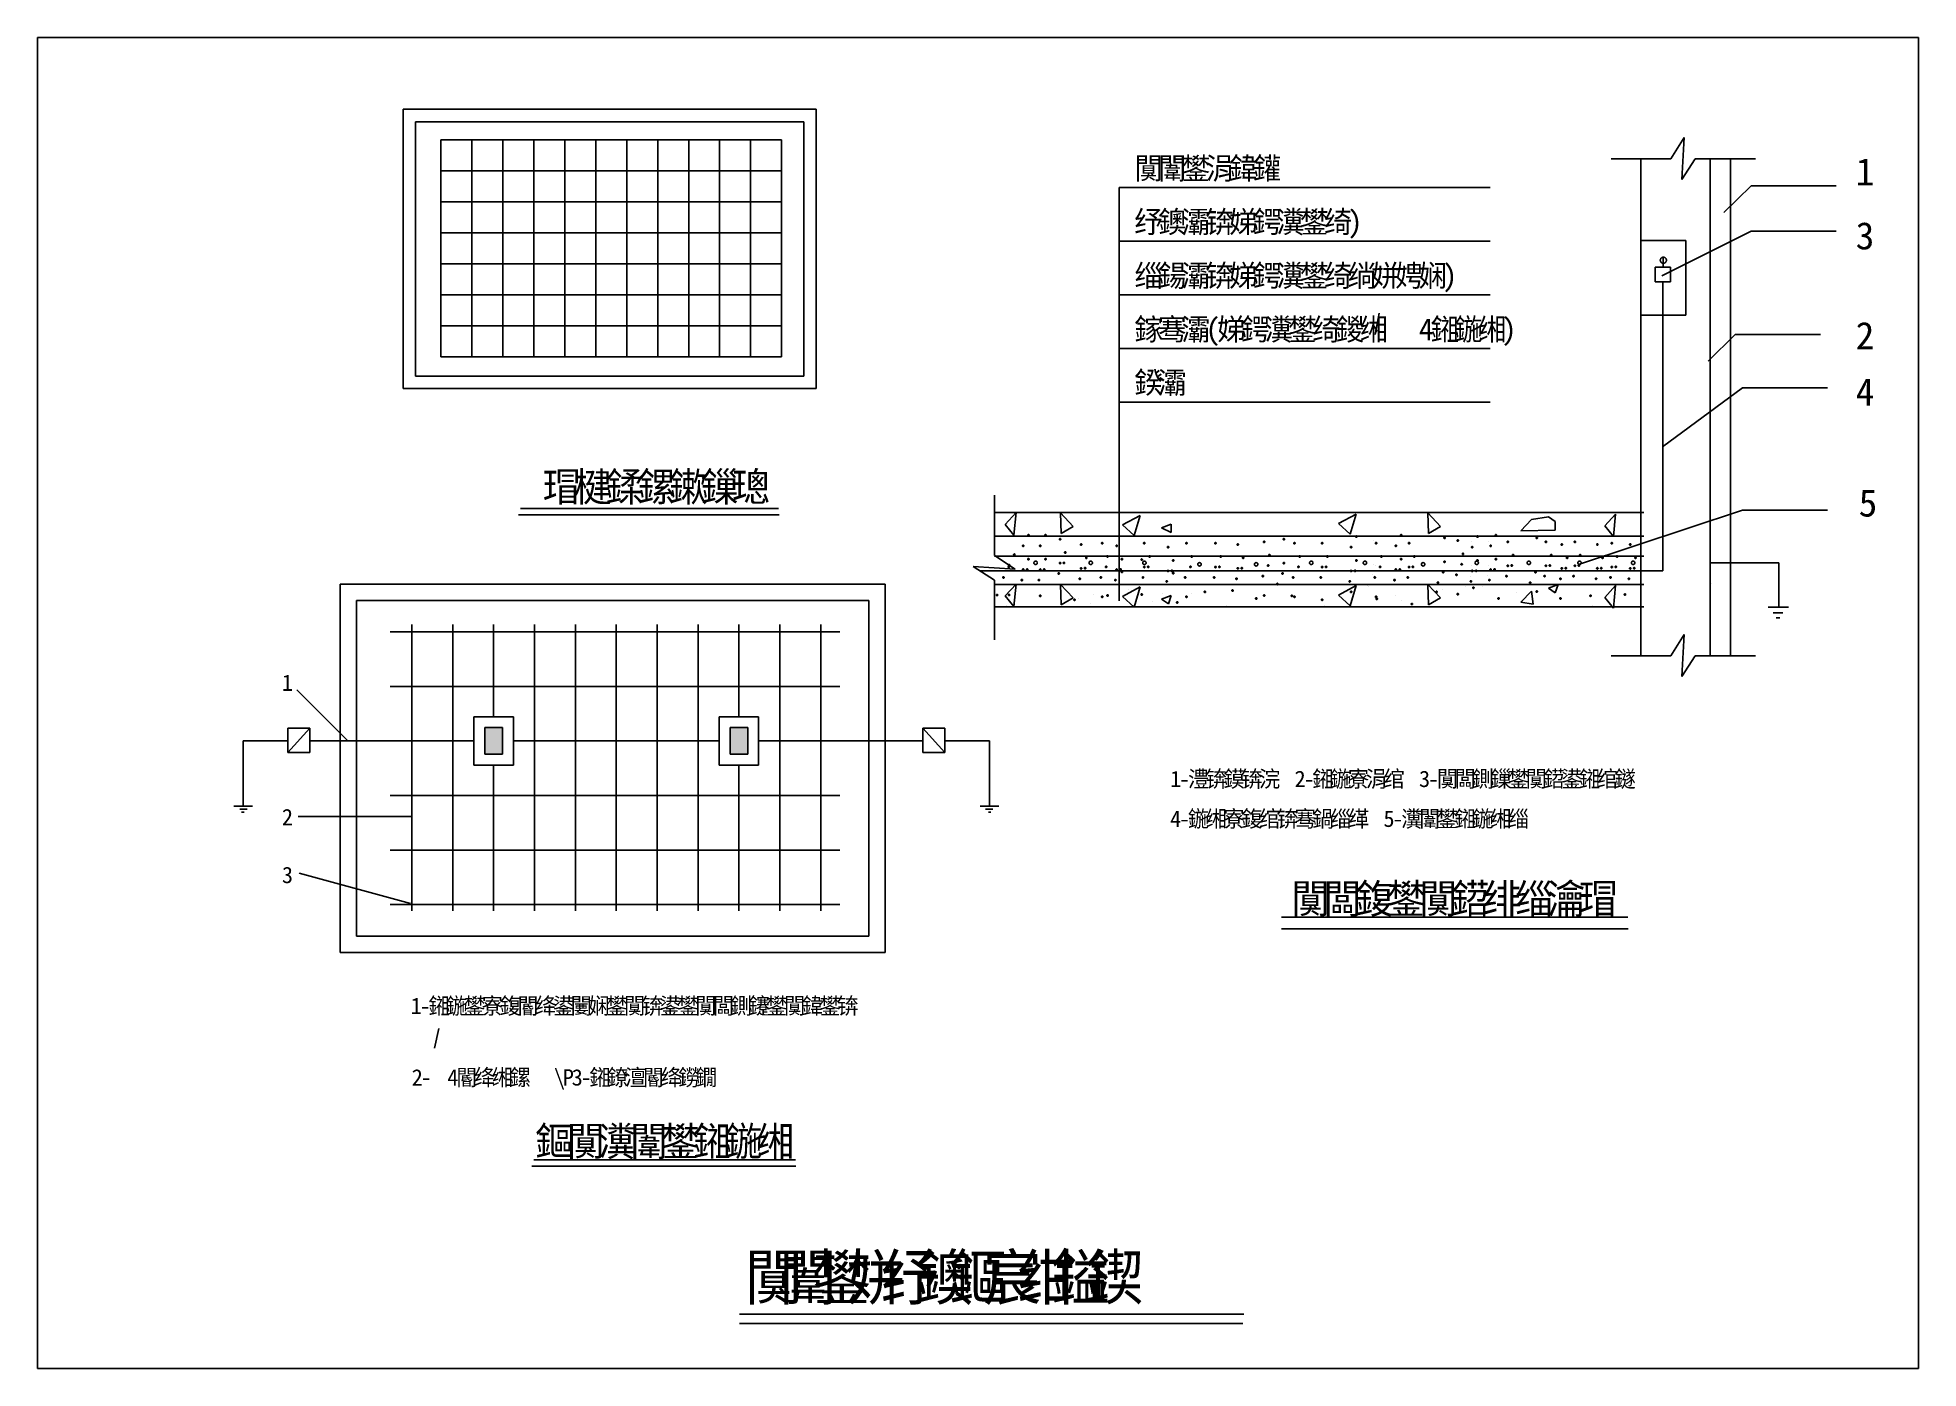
# Model space of a CAD drawing. Header units: metres. Extents: x 0 to 420, y 0 to 297.
import ezdxf

# ---------------------------------------------------------------- set-up
doc = ezdxf.new("R2010")
doc.units = ezdxf.units.M

msp = doc.modelspace()

# ---------------------------------------------------------------- texts
for s, height, p in [('闃', 4.87, (244.92, 265.4)), ('闈', 4.87, (250.21, 265.4)), ('鐢', 4.87, (255.51, 265.4)), ('涓', 4.87, (260.8, 265.4)), ('鍏', 4.87, (266.09, 265.4)), ('鑵', 4.87, (271.38, 265.4)), ('1', 6.09, (406.01, 264.02)), ('纾', 4.87, (244.92, 253.45)), ('鐭', 4.87, (250.21, 253.45)), ('灞', 4.87, (255.51, 253.45)), ('锛', 4.87, (260.8, 253.45)), ('娣', 4.87, (266.09, 253.45)), ('鍔', 4.87, (271.38, 253.45)), ('瀵', 4.87, (276.68, 253.45)), ('鐢', 4.87, (281.97, 253.45)), ('绮', 4.87, (287.26, 253.45)), (')', 4.87, (292.55, 253.45)), ('3', 6.09, (406.01, 249.74)), ('缁', 4.87, (244.92, 241.45)), ('鍚', 4.87, (250.21, 241.45)), ('灞', 4.87, (255.51, 241.45)), ('锛', 4.87, (260.8, 241.45)), ('娣', 4.87, (266.09, 241.45)), ('鍔', 4.87, (271.38, 241.45)), ('瀵', 4.87, (276.68, 241.45)), ('鐢', 4.87, (281.97, 241.45)), ('绮', 4.87, (287.26, 241.45)), ('绱', 4.87, (292.55, 241.45)), ('姘', 4.87, (297.85, 241.45)), ('娉', 4.87, (303.14, 241.45)), ('娴', 4.87, (308.43, 241.45)), (')', 4.87, (313.72, 241.45)), ('鎵', 4.87, (244.92, 229.47)), ('骞', 4.87, (250.21, 229.47)), ('灞', 4.87, (255.51, 229.47)), ('(', 4.87, (260.8, 229.47)), ('娣', 4.87, (263.44, 229.47)), ('鍔', 4.87, (268.74, 229.47)), ('瀵', 4.87, (274.03, 229.47)), ('鐢', 4.87, (279.32, 229.47)), ('绮', 4.87, (284.61, 229.47)), ('鍐', 4.87, (289.91, 229.47)), ('缃', 4.87, (295.2, 229.47)), ('4', 4.87, (308.43, 229.47)), ('鎺', 4.87, (311.08, 229.47)), ('鍦', 4.87, (316.37, 229.47)), ('缃', 4.87, (321.66, 229.47)), (')', 4.87, (326.95, 229.47)), ('2', 6.09, (406.01, 227.46)), ('鍨', 4.87, (244.92, 217.58)), ('灞', 4.87, (250.21, 217.58)), ('4', 6.09, (406.01, 214.86)), ('瑁', 6.49, (112.77, 193.5)), ('楗', 6.49, (119.82, 193.5)), ('鍒', 6.49, (126.88, 193.5)), ('鏍', 6.49, (133.94, 193.5)), ('鏉', 6.49, (140.99, 193.5)), ('鏁', 6.49, (148.05, 193.5)), ('璁', 6.49, (155.11, 193.5)), ('5', 6.09, (406.67, 190.11)), ('1', 3.65, (54.55, 151.21)), ('1', 3.65, (252.91, 129.74)), ('-', 3.65, (254.89, 129.74)), ('澧', 3.65, (256.88, 129.74)), ('锛', 3.65, (260.84, 129.74)), ('鏌', 3.65, (264.81, 129.74)), ('锛', 3.65, (268.78, 129.74)), ('浣', 3.65, (272.75, 129.74)), ('2', 3.65, (280.69, 129.74)), ('-', 3.65, (282.68, 129.74)), ('鎺', 3.65, (284.66, 129.74)), ('鍦', 3.65, (288.63, 129.74)), ('寮', 3.65, (292.6, 129.74)), ('涓', 3.65, (296.57, 129.74)), ('绾', 3.65, (300.54, 129.74)), ('3', 3.65, (308.48, 129.74)), ('-', 3.65, (310.46, 129.74)), ('闃', 3.65, (312.45, 129.74)), ('闆', 3.65, (316.42, 129.74)), ('鍘', 3.65, (320.39, 129.74)), ('鏁', 3.65, (324.35, 129.74)), ('鐢', 3.65, (328.32, 129.74)), ('闃', 3.65, (332.29, 129.74)), ('鍣', 3.65, (336.26, 129.74)), ('鍙', 3.65, (340.23, 129.74)), ('鎺', 3.65, (344.2, 129.74)), ('绾', 3.65, (348.17, 129.74)), ('鐩', 3.65, (352.14, 129.74)), ('2', 3.65, (54.55, 121.22)), ('4', 3.65, (252.91, 120.84)), ('-', 3.65, (254.89, 120.84)), ('鍦', 3.65, (256.88, 120.84)), ('缃', 3.65, (260.84, 120.84)), ('寮', 3.65, (264.81, 120.84)), ('鍑', 3.65, (268.78, 120.84)), ('绾', 3.65, (272.75, 120.84)), ('锛', 3.65, (276.72, 120.84)), ('骞', 3.65, (280.69, 120.84)), ('鍋', 3.65, (284.66, 120.84)), ('缁', 3.65, (288.63, 120.84)), ('缂', 3.65, (292.6, 120.84)), ('5', 3.65, (300.54, 120.84)), ('-', 3.65, (302.52, 120.84)), ('瀵', 3.65, (304.51, 120.84)), ('闈', 3.65, (308.48, 120.84)), ('鐢', 3.65, (312.45, 120.84)), ('鎺', 3.65, (316.42, 120.84)), ('鍦', 3.65, (320.39, 120.84)), ('缃', 3.65, (324.35, 120.84)), ('缁', 3.65, (328.32, 120.84)), ('3', 3.65, (54.55, 108.3)), ('闃', 6.57, (279.97, 101.51)), ('闆', 6.57, (287.1, 101.51)), ('鍑', 6.57, (294.24, 101.51)), ('鐢', 6.57, (301.38, 101.51)), ('闃', 6.57, (308.51, 101.51)), ('鍣', 6.57, (315.65, 101.51)), ('绯', 6.57, (322.79, 101.51)), ('缁', 6.57, (329.92, 101.51)), ('瀹', 6.57, (337.06, 101.51)), ('瑁', 6.57, (344.2, 101.51)), ('1', 3.65, (83.31, 79.08)), ('-', 3.65, (85.3, 79.08)), ('鎺', 3.65, (87.28, 79.08)), ('鍦', 3.65, (91.25, 79.08)), ('鐢', 3.65, (95.22, 79.08)), ('寮', 3.65, (99.19, 79.08)), ('鍑', 3.65, (103.16, 79.08)), ('閽', 3.65, (107.13, 79.08)), ('绛', 3.65, (111.1, 79.08)), ('鍙', 3.65, (115.07, 79.08)), ('闄', 3.65, (119.04, 79.08)), ('娴', 3.65, (123.01, 79.08)), ('鐢', 3.65, (126.98, 79.08)), ('闃', 3.65, (130.95, 79.08)), ('锛', 3.65, (134.92, 79.08)), ('鍙', 3.65, (138.89, 79.08)), ('鐢', 3.65, (142.86, 79.08)), ('闃', 3.65, (146.83, 79.08)), ('闆', 3.65, (150.79, 79.08)), ('鍘', 3.65, (154.76, 79.08)), ('鑳', 3.65, (158.73, 79.08)), ('鐢', 3.65, (162.7, 79.08)), ('闃', 3.65, (166.67, 79.08)), ('鍏', 3.65, (170.64, 79.08)), ('鐢', 3.65, (174.61, 79.08)), ('锛', 3.65, (178.58, 79.08)), ('绛', 3.65, (97.43, 63.12)), ('缃', 3.65, (101.4, 63.12)), ('鏍', 3.65, (105.37, 63.12)), ('鎺', 3.65, (123.23, 63.12)), ('鐐', 3.65, (127.2, 63.12)), ('澶', 3.65, (131.17, 63.12)), ('绛', 3.65, (139.11, 63.12)), ('鐒', 3.65, (143.08, 63.12)), ('鐗', 3.65, (147.05, 63.12)), ('2', 3.65, (83.54, 63.12)), ('-', 3.65, (85.52, 63.12)), ('4', 3.65, (91.48, 63.12)), ('閽', 3.65, (93.46, 63.12)), ('\\', 3.65, (115.29, 63.12)), ('P', 3.65, (117.28, 63.12)), ('3', 3.65, (119.26, 63.12)), ('-', 3.65, (121.25, 63.12)), ('閽', 3.65, (135.14, 63.12)), ('鏂', 6.49, (111.11, 47.43)), ('瀵', 6.49, (125.23, 47.43)), ('鐢', 6.49, (139.34, 47.43)), ('鎺', 6.49, (146.4, 47.43)), ('鍦', 6.49, (153.45, 47.43)), ('缃', 6.49, (160.51, 47.43)), ('闃', 6.49, (118.17, 47.43)), ('闈', 6.49, (132.28, 47.43)), ('闃', 10, (157.9, 15.32)), ('闈', 10, (165.51, 15.32)), ('鐢', 10, (173.12, 15.32)), ('姘', 10, (180.72, 15.32)), ('纾', 10, (188.33, 15.32)), ('鐭', 10, (195.93, 15.32)), ('鏂', 10, (203.54, 15.32)), ('宸', 10, (211.15, 15.32)), ('绀', 10, (218.75, 15.32)), ('鎰', 10, (226.36, 15.32)), ('鍥', 10, (233.96, 15.32))]:
    msp.add_text(s, height=height).set_placement(p)

# ---------------------------------------------------------------- linework, layer by layer
for p, q in [((420, 297), (0, 297)), ((0, 297), (0, 0)), ((420, 0), (420, 297)), ((81.61, 281.01), (173.84, 281.01)), ((81.61, 218.7), (81.61, 281.01)), ((84.38, 278.24), (171.07, 278.24)), ((84.38, 221.46), (84.38, 278.24)), ((84.38, 278.24), (84.38, 278.24)), ((171.07, 278.24), (171.07, 221.46)), ((173.84, 281.01), (173.84, 218.7)), ((90.07, 274.16), (166.15, 274.16)), ((90.07, 274.16), (90.07, 225.74)), ((96.98, 274.16), (96.98, 225.74)), ((103.9, 274.16), (103.9, 225.74)), ((110.82, 274.16), (110.82, 225.74)), ((117.73, 274.16), (117.73, 225.74)), ((124.65, 274.16), (124.65, 225.74)), ((131.56, 274.16), (131.56, 225.74)), ((138.48, 274.16), (138.48, 225.74)), ((145.4, 274.16), (145.4, 225.74)), ((152.31, 274.16), (152.31, 225.74)), ((159.23, 274.16), (159.23, 225.74)), ((166.15, 274.16), (166.15, 225.74)), ((364.7, 269.92), (367.7, 274.72)), ((367.7, 274.72), (367.15, 265.31)), ((364.7, 269.92), (351.37, 269.92)), ((358.04, 269.92), (358.04, 159)), ((370.17, 269.92), (367.15, 265.31)), ((383.6, 269.92), (370.17, 269.92)), ((373.52, 269.92), (373.52, 159)), ((378.04, 269.92), (378.04, 159)), ((90.07, 267.24), (166.15, 267.24)), ((241.55, 263.58), (241.55, 171.29)), ((241.55, 263.58), (324.39, 263.58)), ((376.56, 258), (382.64, 263.96)), ((382.64, 263.96), (396.79, 263.96)), ((396.79, 263.96), (401.66, 263.96)), ((90.07, 260.32), (166.15, 260.32)), ((90.07, 253.41), (166.15, 253.41)), ((362.7, 243.85), (382.64, 253.78)), ((382.64, 253.78), (396.79, 253.78)), ((396.79, 253.78), (401.66, 253.78)), ((241.55, 251.6), (324.39, 251.6)), ((358.04, 251.71), (368.04, 251.71)), ((363.02, 247.83), (363.02, 245.75)), ((368.04, 251.71), (368.04, 235.07)), ((90.07, 246.49), (166.15, 246.49)), ((364.68, 245.79), (361.25, 245.79)), ((361.25, 245.79), (361.25, 242.51)), ((364.68, 242.51), (364.68, 245.79)), ((90.07, 239.58), (166.15, 239.58)), ((241.55, 239.63), (324.39, 239.63)), ((361.25, 242.51), (364.68, 242.51)), ((362.95, 242.51), (362.95, 178.03)), ((299.58, 235.51), (298.71, 230.75)), ((90.07, 232.66), (166.15, 232.66)), ((368.04, 235.07), (358.04, 235.07)), ((241.55, 227.65), (324.39, 227.65)), ((373.04, 224.78), (379.12, 230.75)), ((379.12, 230.75), (393.28, 230.75)), ((393.28, 230.75), (398.14, 230.75)), ((90.07, 225.74), (166.15, 225.74)), ((173.84, 218.7), (81.61, 218.7)), ((171.07, 221.46), (84.38, 221.46)), ((362.87, 205.64), (380.71, 218.85)), ((380.71, 218.85), (394.86, 218.85)), ((394.86, 218.85), (399.73, 218.85)), ((241.55, 215.67), (324.39, 215.67)), ((213.7, 194.85), (213.7, 181.42)), ((107.37, 190.53), (165.63, 190.53)), ((165.47, 191.92), (107.83, 191.92)), ((358.7, 191.05), (213.7, 191.05)), ((218.49, 190.98), (216.1, 188.36)), ((218.01, 185.98), (218.49, 190.98)), ((228.39, 190.92), (228.56, 186.34)), ((231.25, 187.89), (228.39, 190.92)), ((242.24, 188.25), (246.22, 190.37)), ((246.22, 190.37), (244.89, 185.87)), ((290.47, 188.54), (294.45, 190.66)), ((294.45, 190.66), (293.12, 186.16)), ((310.44, 190.92), (310.61, 186.34)), ((313.3, 187.89), (310.44, 190.92)), ((331.19, 186.93), (333.6, 189.44)), ((333.6, 189.44), (337.38, 190.07)), ((337.38, 190.07), (338.92, 189.04)), ((338.92, 189.04), (338.92, 187.1)), ((344.33, 179.45), (380.71, 191.55)), ((352.38, 190.65), (350, 188.03)), ((351.9, 185.65), (352.38, 190.65)), ((380.71, 191.55), (394.86, 191.55)), ((394.86, 191.55), (399.73, 191.55)), ((358.7, 185.73), (213.7, 185.73)), ((216.1, 188.36), (218.01, 185.98)), ((228.56, 186.34), (231.25, 187.89)), ((244.89, 185.87), (242.24, 188.25)), ((250.97, 187.6), (253.14, 188.43)), ((253.14, 186.52), (250.97, 187.6)), ((253.14, 188.43), (253.14, 186.52)), ((293.12, 186.16), (290.47, 188.54)), ((310.61, 186.34), (313.3, 187.89)), ((338.92, 187.1), (331.19, 186.93)), ((350, 188.03), (351.9, 185.65)), ((213.7, 181.42), (218.31, 178.4)), ((358.7, 181.29), (213.7, 181.29)), ((298.38, 184.72), (298.38, 184.72)), ((298.75, 184.53), (298.75, 184.53)), ((320.3, 184.45), (320.3, 184.45)), ((324.04, 184.53), (324.04, 184.53)), ((213.7, 175.95), (208.9, 178.95)), ((208.9, 178.95), (218.31, 178.4)), ((362.95, 178.03), (210.37, 178.03)), ((298.09, 177.08), (298.09, 177.08)), ((298.38, 179.4), (298.38, 179.4)), ((298.45, 176.89), (298.45, 176.89)), ((298.75, 179.21), (298.75, 179.21)), ((320, 176.82), (320, 176.82)), ((320.3, 179.14), (320.3, 179.14)), ((323.75, 176.89), (323.75, 176.89)), ((324.04, 179.21), (324.04, 179.21)), ((373.52, 179.75), (388.86, 179.75)), ((388.86, 179.75), (388.86, 170.1)), ((67.54, 175.04), (189.28, 175.04)), ((67.54, 92.79), (67.54, 175.04)), ((189.28, 175.04), (189.28, 92.79)), ((213.7, 175.95), (213.7, 162.63)), ((358.7, 174.97), (213.7, 174.97)), ((215.95, 172.45), (215.95, 172.45)), ((218.49, 175.03), (216.1, 172.41)), ((216.1, 172.41), (218.01, 170.03)), ((218.01, 170.03), (218.49, 175.03)), ((228.39, 174.97), (228.56, 170.39)), ((231.25, 171.94), (228.39, 174.97)), ((235.89, 172.8), (235.89, 172.8)), ((242.24, 172.3), (246.22, 174.42)), ((244.89, 169.92), (242.24, 172.3)), ((243.63, 173.82), (243.63, 173.82)), ((246.22, 174.42), (244.89, 169.92)), ((250.97, 171.65), (253.14, 172.48)), ((251.21, 172.97), (251.21, 172.97)), ((252.51, 170.61), (253.14, 172.48)), ((257.63, 173.01), (257.63, 173.01)), ((290.47, 172.59), (294.45, 174.71)), ((293.12, 170.21), (290.47, 172.59)), ((294.45, 174.71), (293.12, 170.21)), ((296.91, 174.73), (296.91, 174.73)), ((297.28, 174.54), (297.28, 174.54)), ((303.21, 172.49), (303.21, 172.49)), ((310.44, 174.97), (310.61, 170.39)), ((313.3, 171.94), (310.44, 174.97)), ((313.78, 173.85), (313.78, 173.85)), ((318.83, 174.47), (318.83, 174.47)), ((322.57, 174.54), (322.57, 174.54)), ((330.29, 173.15), (330.29, 173.15)), ((331.19, 170.98), (333.6, 173.49)), ((333.94, 170.55), (333.6, 173.49)), ((337.38, 174.12), (339.55, 174.95)), ((337.38, 174.12), (338.92, 173.09)), ((338.92, 173.09), (339.55, 174.95)), ((346.79, 172.45), (346.79, 172.45)), ((352.38, 174.7), (350, 172.08)), ((351.9, 169.69), (352.38, 174.7)), ((373.82, 175.13), (373.82, 175.13)), ((71.19, 171.39), (185.63, 171.39)), ((71.19, 96.44), (71.19, 171.39)), ((71.19, 171.39), (71.19, 171.39)), ((185.63, 171.39), (185.63, 96.44)), ((358.7, 169.98), (213.7, 169.98)), ((216.36, 170.23), (216.36, 170.23)), ((228.56, 170.39), (231.25, 171.94)), ((232.45, 171.75), (232.45, 171.75)), ((235.15, 170.65), (235.15, 170.65)), ((248.96, 171.06), (248.96, 171.06)), ((250.97, 171.65), (252.51, 170.61)), ((265.46, 170.36), (265.46, 170.36)), ((287.33, 170.31), (287.33, 170.31)), ((304.54, 171.45), (304.54, 171.45)), ((310.61, 170.39), (313.3, 171.94)), ((331.19, 170.98), (333.94, 170.55)), ((347.21, 170.23), (347.21, 170.23)), ((350, 172.08), (351.9, 169.69)), ((386.49, 169.88), (391.02, 169.88)), ((387.57, 168.59), (389.73, 168.59)), ((78.7, 164.38), (179.12, 164.38)), ((83.58, 166), (83.58, 102.09)), ((92.71, 166), (92.71, 102.09)), ((101.83, 166), (101.83, 145.44)), ((110.96, 166), (110.96, 102.09)), ((120.09, 166), (120.09, 102.09)), ((129.22, 166), (129.22, 102.09)), ((138.35, 166), (138.35, 102.09)), ((147.48, 166), (147.48, 102.09)), ((156.61, 166), (156.61, 145.44)), ((165.74, 166), (165.74, 102.09)), ((174.87, 166), (174.87, 102.09)), ((388.22, 167.52), (389.08, 167.52)), ((364.7, 159), (367.7, 163.79)), ((367.7, 163.79), (367.15, 154.39)), ((364.7, 159), (351.37, 159)), ((370.17, 159), (367.15, 154.39)), ((383.6, 159), (370.17, 159)), ((57.88, 151.44), (69.29, 140.03)), ((78.7, 152.2), (179.12, 152.2)), ((55.84, 137.45), (60.79, 142.85)), ((55.84, 142.85), (60.79, 142.85)), ((55.84, 137.45), (55.84, 142.85)), ((60.79, 142.85), (60.79, 137.45)), ((106.24, 145.44), (97.43, 145.44)), ((97.43, 145.44), (97.43, 134.62)), ((103.8, 143), (99.87, 143)), ((99.87, 143), (99.87, 137.06)), ((103.8, 137.06), (103.8, 143)), ((106.24, 134.62), (106.24, 145.44)), ((161.01, 145.44), (152.21, 145.44)), ((152.21, 145.44), (152.21, 134.62)), ((158.58, 143), (154.65, 143)), ((154.65, 143), (154.65, 137.06)), ((158.58, 137.06), (158.58, 143)), ((161.01, 134.62), (161.01, 145.44)), ((202.61, 137.45), (197.65, 142.85)), ((202.61, 142.85), (197.65, 142.85)), ((197.65, 142.85), (197.65, 137.45)), ((202.61, 137.45), (202.61, 142.85)), ((45.89, 140.03), (45.89, 125.46)), ((45.89, 140.03), (55.84, 140.03)), ((60.79, 140.03), (97.43, 140.03)), ((106.24, 140.03), (152.21, 140.03)), ((197.65, 140.03), (161.01, 140.03)), ((161.01, 140.03), (179.12, 140.03)), ((212.56, 140.03), (202.61, 140.03)), ((212.56, 140.03), (212.56, 125.46)), ((60.79, 137.45), (55.84, 137.45)), ((97.43, 134.62), (106.24, 134.62)), ((99.87, 137.06), (103.8, 137.06)), ((101.83, 134.62), (101.83, 102.09)), ((152.21, 134.62), (161.01, 134.62)), ((154.65, 137.06), (158.58, 137.06)), ((156.61, 134.62), (156.61, 102.09)), ((197.65, 137.45), (202.61, 137.45)), ((78.7, 127.86), (179.12, 127.86)), ((43.81, 125.46), (47.97, 125.46)), ((45.13, 124.77), (46.77, 124.77)), ((45.56, 124.11), (46.11, 124.11)), ((58.2, 123.19), (83.58, 123.19)), ((214.63, 125.46), (210.48, 125.46)), ((213.32, 124.77), (211.68, 124.77)), ((212.88, 124.11), (212.34, 124.11)), ((78.7, 115.68), (179.12, 115.68)), ((58.43, 110.49), (83.24, 103.75)), ((78.7, 103.51), (179.12, 103.51)), ((355.1, 100.7), (277.76, 100.7)), ((277.76, 100.7), (355.1, 100.7)), ((277.76, 98.09), (355.22, 98.09)), ((189.28, 92.79), (67.54, 92.79)), ((185.63, 96.44), (71.19, 96.44)), ((89.63, 75.84), (88.61, 71.49)), ((169.25, 46.53), (110.83, 46.53)), ((110.37, 45.14), (169.33, 45.14)), ((156.77, 12.08), (269.36, 12.08)), ((156.77, 10), (269.16, 10)), ((0, 0), (420, 0))]:
    msp.add_line(p, q)
for points in [[(363.74, 247.32), (363.73, 247.39), (363.72, 247.45), (363.71, 247.52), (363.69, 247.58), (363.66, 247.64), (363.62, 247.7), (363.58, 247.76), (363.54, 247.8), (363.49, 247.85), (363.43, 247.89), (363.38, 247.92), (363.32, 247.95), (363.25, 247.98), (363.19, 247.99), (363.12, 248), (363.05, 248.01), (362.99, 248), (362.92, 247.99), (362.85, 247.98), (362.79, 247.95), (362.73, 247.92), (362.67, 247.89), (362.62, 247.85), (362.57, 247.8), (362.52, 247.76), (362.48, 247.7), (362.45, 247.64), (362.42, 247.58), (362.4, 247.52), (362.38, 247.45), (362.37, 247.39), (362.37, 247.32), (362.37, 247.32)], [(362.37, 247.32), (362.37, 247.25), (362.38, 247.19), (362.4, 247.12), (362.42, 247.06), (362.45, 247), (362.48, 246.94), (362.52, 246.89), (362.57, 246.84), (362.62, 246.79), (362.67, 246.75), (362.73, 246.72), (362.79, 246.69), (362.85, 246.67), (362.92, 246.65), (362.99, 246.64), (363.05, 246.64), (363.12, 246.64), (363.19, 246.65), (363.25, 246.67), (363.32, 246.69), (363.38, 246.72), (363.43, 246.75), (363.49, 246.79), (363.54, 246.84), (363.58, 246.89), (363.62, 246.94), (363.66, 247), (363.69, 247.06), (363.71, 247.12), (363.72, 247.19), (363.73, 247.25), (363.74, 247.32), (363.74, 247.32)], [(221.41, 185.93), (221.41, 185.94), (221.41, 185.96), (221.4, 185.97), (221.4, 185.99), (221.39, 186), (221.39, 186.01), (221.38, 186.02), (221.37, 186.03), (221.36, 186.04), (221.34, 186.05), (221.33, 186.06), (221.32, 186.07), (221.3, 186.07), (221.29, 186.08), (221.27, 186.08), (221.26, 186.08), (221.24, 186.08), (221.23, 186.08), (221.21, 186.07), (221.2, 186.07), (221.19, 186.06), (221.17, 186.05), (221.16, 186.04), (221.15, 186.03), (221.14, 186.02), (221.13, 186.01), (221.12, 186), (221.12, 185.99), (221.11, 185.97), (221.11, 185.96), (221.11, 185.94), (221.11, 185.93), (221.11, 185.93)], [(221.11, 185.93), (221.11, 185.91), (221.11, 185.9), (221.11, 185.88), (221.12, 185.87), (221.12, 185.86), (221.13, 185.84), (221.14, 185.83), (221.15, 185.82), (221.16, 185.81), (221.17, 185.8), (221.19, 185.79), (221.2, 185.79), (221.21, 185.78), (221.23, 185.78), (221.24, 185.78), (221.26, 185.78), (221.27, 185.78), (221.29, 185.78), (221.3, 185.78), (221.32, 185.79), (221.33, 185.79), (221.34, 185.8), (221.36, 185.81), (221.37, 185.82), (221.38, 185.83), (221.39, 185.84), (221.39, 185.86), (221.4, 185.87), (221.4, 185.88), (221.41, 185.9), (221.41, 185.91), (221.41, 185.93), (221.41, 185.93)], [(225.23, 185.93), (225.23, 185.94), (225.23, 185.96), (225.23, 185.97), (225.22, 185.99), (225.22, 186), (225.21, 186.01), (225.2, 186.02), (225.19, 186.03), (225.18, 186.04), (225.17, 186.05), (225.15, 186.06), (225.14, 186.07), (225.13, 186.07), (225.11, 186.08), (225.1, 186.08), (225.08, 186.08), (225.07, 186.08), (225.05, 186.08), (225.04, 186.07), (225.02, 186.07), (225.01, 186.06), (225, 186.05), (224.99, 186.04), (224.97, 186.03), (224.96, 186.02), (224.96, 186.01), (224.95, 186), (224.94, 185.99), (224.94, 185.97), (224.93, 185.96), (224.93, 185.94), (224.93, 185.93), (224.93, 185.93)], [(224.93, 185.93), (224.93, 185.91), (224.93, 185.9), (224.94, 185.88), (224.94, 185.87), (224.95, 185.86), (224.96, 185.84), (224.96, 185.83), (224.97, 185.82), (224.99, 185.81), (225, 185.8), (225.01, 185.79), (225.02, 185.79), (225.04, 185.78), (225.05, 185.78), (225.07, 185.78), (225.08, 185.78), (225.1, 185.78), (225.11, 185.78), (225.13, 185.78), (225.14, 185.79), (225.15, 185.79), (225.17, 185.8), (225.18, 185.81), (225.19, 185.82), (225.2, 185.83), (225.21, 185.84), (225.22, 185.86), (225.22, 185.87), (225.23, 185.88), (225.23, 185.9), (225.23, 185.91), (225.23, 185.93), (225.23, 185.93)], [(228.47, 185.05), (228.47, 185.06), (228.47, 185.08), (228.46, 185.09), (228.46, 185.1), (228.45, 185.12), (228.44, 185.13), (228.43, 185.14), (228.42, 185.15), (228.41, 185.16), (228.4, 185.17), (228.39, 185.18), (228.38, 185.19), (228.36, 185.19), (228.35, 185.2), (228.33, 185.2), (228.32, 185.2), (228.3, 185.2), (228.29, 185.2), (228.27, 185.19), (228.26, 185.19), (228.25, 185.18), (228.23, 185.17), (228.22, 185.16), (228.21, 185.15), (228.2, 185.14), (228.19, 185.13), (228.18, 185.12), (228.18, 185.1), (228.17, 185.09), (228.17, 185.08), (228.17, 185.06), (228.16, 185.05), (228.16, 185.05)], [(228.16, 185.05), (228.17, 185.03), (228.17, 185.02), (228.17, 185), (228.18, 184.99), (228.18, 184.97), (228.19, 184.96), (228.2, 184.95), (228.21, 184.94), (228.22, 184.93), (228.23, 184.92), (228.25, 184.91), (228.26, 184.91), (228.27, 184.9), (228.29, 184.9), (228.3, 184.89), (228.32, 184.89), (228.33, 184.89), (228.35, 184.9), (228.36, 184.9), (228.38, 184.91), (228.39, 184.91), (228.4, 184.92), (228.41, 184.93), (228.42, 184.94), (228.43, 184.95), (228.44, 184.96), (228.45, 184.97), (228.46, 184.99), (228.46, 185), (228.47, 185.02), (228.47, 185.03), (228.47, 185.05), (228.47, 185.05)], [(278.46, 185.05), (278.46, 185.06), (278.46, 185.08), (278.46, 185.09), (278.45, 185.1), (278.45, 185.12), (278.44, 185.13), (278.43, 185.14), (278.42, 185.15), (278.41, 185.16), (278.4, 185.17), (278.38, 185.18), (278.37, 185.19), (278.36, 185.19), (278.34, 185.2), (278.33, 185.2), (278.31, 185.2), (278.3, 185.2), (278.28, 185.2), (278.27, 185.19), (278.25, 185.19), (278.24, 185.18), (278.23, 185.17), (278.22, 185.16), (278.2, 185.15), (278.19, 185.14), (278.19, 185.13), (278.18, 185.12), (278.17, 185.1), (278.17, 185.09), (278.16, 185.08), (278.16, 185.06), (278.16, 185.05), (278.16, 185.05)], [(278.16, 185.05), (278.16, 185.03), (278.16, 185.02), (278.17, 185), (278.17, 184.99), (278.18, 184.97), (278.19, 184.96), (278.19, 184.95), (278.2, 184.94), (278.22, 184.93), (278.23, 184.92), (278.24, 184.91), (278.25, 184.91), (278.27, 184.9), (278.28, 184.9), (278.3, 184.89), (278.31, 184.89), (278.33, 184.89), (278.34, 184.9), (278.36, 184.9), (278.37, 184.91), (278.38, 184.91), (278.4, 184.92), (278.41, 184.93), (278.42, 184.94), (278.43, 184.95), (278.44, 184.96), (278.45, 184.97), (278.45, 184.99), (278.46, 185), (278.46, 185.02), (278.46, 185.03), (278.46, 185.05), (278.46, 185.05)], [(294.64, 185.63), (294.64, 185.65), (294.64, 185.66), (294.63, 185.68), (294.63, 185.69), (294.62, 185.71), (294.61, 185.72), (294.6, 185.73), (294.59, 185.74), (294.58, 185.75), (294.57, 185.76), (294.56, 185.77), (294.54, 185.77), (294.53, 185.78), (294.52, 185.78), (294.5, 185.78), (294.49, 185.79), (294.47, 185.78), (294.46, 185.78), (294.44, 185.78), (294.43, 185.77), (294.41, 185.77), (294.4, 185.76), (294.39, 185.75), (294.38, 185.74), (294.37, 185.73), (294.36, 185.72), (294.35, 185.71), (294.35, 185.69), (294.34, 185.68), (294.34, 185.66), (294.33, 185.65), (294.33, 185.63), (294.33, 185.63)], [(294.33, 185.63), (294.33, 185.62), (294.34, 185.6), (294.34, 185.59), (294.35, 185.58), (294.35, 185.56), (294.36, 185.55), (294.37, 185.54), (294.38, 185.53), (294.39, 185.52), (294.4, 185.51), (294.41, 185.5), (294.43, 185.49), (294.44, 185.49), (294.46, 185.48), (294.47, 185.48), (294.49, 185.48), (294.5, 185.48), (294.52, 185.48), (294.53, 185.49), (294.54, 185.49), (294.56, 185.5), (294.57, 185.51), (294.58, 185.52), (294.59, 185.53), (294.6, 185.54), (294.61, 185.55), (294.62, 185.56), (294.63, 185.58), (294.63, 185.59), (294.64, 185.6), (294.64, 185.62), (294.64, 185.63), (294.64, 185.63)], [(304.64, 185.93), (304.64, 185.94), (304.63, 185.96), (304.63, 185.97), (304.63, 185.99), (304.62, 186), (304.61, 186.01), (304.6, 186.02), (304.59, 186.03), (304.58, 186.04), (304.57, 186.05), (304.56, 186.06), (304.54, 186.07), (304.53, 186.07), (304.51, 186.08), (304.5, 186.08), (304.49, 186.08), (304.47, 186.08), (304.46, 186.08), (304.44, 186.07), (304.43, 186.07), (304.41, 186.06), (304.4, 186.05), (304.39, 186.04), (304.38, 186.03), (304.37, 186.02), (304.36, 186.01), (304.35, 186), (304.34, 185.99), (304.34, 185.97), (304.34, 185.96), (304.33, 185.94), (304.33, 185.93), (304.33, 185.93)], [(304.33, 185.93), (304.33, 185.91), (304.34, 185.9), (304.34, 185.88), (304.34, 185.87), (304.35, 185.86), (304.36, 185.84), (304.37, 185.83), (304.38, 185.82), (304.39, 185.81), (304.4, 185.8), (304.41, 185.79), (304.43, 185.79), (304.44, 185.78), (304.46, 185.78), (304.47, 185.78), (304.49, 185.78), (304.5, 185.78), (304.51, 185.78), (304.53, 185.78), (304.54, 185.79), (304.56, 185.79), (304.57, 185.8), (304.58, 185.81), (304.59, 185.82), (304.6, 185.83), (304.61, 185.84), (304.62, 185.86), (304.63, 185.87), (304.63, 185.88), (304.63, 185.9), (304.64, 185.91), (304.64, 185.93), (304.64, 185.93)], [(314.34, 185.34), (314.34, 185.35), (314.34, 185.37), (314.34, 185.38), (314.33, 185.4), (314.32, 185.41), (314.32, 185.42), (314.31, 185.44), (314.3, 185.45), (314.29, 185.46), (314.27, 185.47), (314.26, 185.47), (314.25, 185.48), (314.23, 185.49), (314.22, 185.49), (314.21, 185.49), (314.19, 185.49), (314.18, 185.49), (314.16, 185.49), (314.15, 185.49), (314.13, 185.48), (314.12, 185.47), (314.11, 185.47), (314.09, 185.46), (314.08, 185.45), (314.07, 185.44), (314.06, 185.42), (314.06, 185.41), (314.05, 185.4), (314.04, 185.38), (314.04, 185.37), (314.04, 185.35), (314.04, 185.34), (314.04, 185.34)], [(314.04, 185.34), (314.04, 185.32), (314.04, 185.31), (314.04, 185.3), (314.05, 185.28), (314.06, 185.27), (314.06, 185.26), (314.07, 185.24), (314.08, 185.23), (314.09, 185.22), (314.11, 185.21), (314.12, 185.21), (314.13, 185.2), (314.15, 185.19), (314.16, 185.19), (314.18, 185.19), (314.19, 185.19), (314.21, 185.19), (314.22, 185.19), (314.23, 185.19), (314.25, 185.2), (314.26, 185.21), (314.27, 185.21), (314.29, 185.22), (314.3, 185.23), (314.31, 185.24), (314.32, 185.26), (314.32, 185.27), (314.33, 185.28), (314.34, 185.3), (314.34, 185.31), (314.34, 185.32), (314.34, 185.34), (314.34, 185.34)], [(317.28, 184.75), (317.28, 184.77), (317.28, 184.78), (317.28, 184.8), (317.27, 184.81), (317.27, 184.82), (317.26, 184.84), (317.25, 184.85), (317.24, 184.86), (317.23, 184.87), (317.22, 184.88), (317.2, 184.89), (317.19, 184.89), (317.18, 184.9), (317.16, 184.9), (317.15, 184.9), (317.13, 184.9), (317.12, 184.9), (317.1, 184.9), (317.09, 184.9), (317.07, 184.89), (317.06, 184.89), (317.05, 184.88), (317.03, 184.87), (317.02, 184.86), (317.01, 184.85), (317, 184.84), (317, 184.82), (316.99, 184.81), (316.99, 184.8), (316.98, 184.78), (316.98, 184.77), (316.98, 184.75), (316.98, 184.75)], [(321.69, 185.63), (321.69, 185.65), (321.69, 185.66), (321.69, 185.68), (321.68, 185.69), (321.68, 185.71), (321.67, 185.72), (321.66, 185.73), (321.65, 185.74), (321.64, 185.75), (321.63, 185.76), (321.61, 185.77), (321.6, 185.77), (321.59, 185.78), (321.57, 185.78), (321.56, 185.78), (321.54, 185.79), (321.53, 185.78), (321.51, 185.78), (321.5, 185.78), (321.48, 185.77), (321.47, 185.77), (321.46, 185.76), (321.45, 185.75), (321.43, 185.74), (321.42, 185.73), (321.42, 185.72), (321.41, 185.71), (321.4, 185.69), (321.4, 185.68), (321.39, 185.66), (321.39, 185.65), (321.39, 185.63), (321.39, 185.63)], [(321.39, 185.63), (321.39, 185.62), (321.39, 185.6), (321.4, 185.59), (321.4, 185.58), (321.41, 185.56), (321.42, 185.55), (321.42, 185.54), (321.43, 185.53), (321.45, 185.52), (321.46, 185.51), (321.47, 185.5), (321.48, 185.49), (321.5, 185.49), (321.51, 185.48), (321.53, 185.48), (321.54, 185.48), (321.56, 185.48), (321.57, 185.48), (321.59, 185.49), (321.6, 185.49), (321.61, 185.5), (321.63, 185.51), (321.64, 185.52), (321.65, 185.53), (321.66, 185.54), (321.67, 185.55), (321.68, 185.56), (321.68, 185.58), (321.69, 185.59), (321.69, 185.6), (321.69, 185.62), (321.69, 185.63), (321.69, 185.63)], [(325.81, 185.93), (325.81, 185.94), (325.81, 185.96), (325.81, 185.97), (325.8, 185.99), (325.79, 186), (325.79, 186.01), (325.78, 186.02), (325.77, 186.03), (325.76, 186.04), (325.74, 186.05), (325.73, 186.06), (325.72, 186.07), (325.7, 186.07), (325.69, 186.08), (325.67, 186.08), (325.66, 186.08), (325.64, 186.08), (325.63, 186.08), (325.62, 186.07), (325.6, 186.07), (325.59, 186.06), (325.57, 186.05), (325.56, 186.04), (325.55, 186.03), (325.54, 186.02), (325.53, 186.01), (325.53, 186), (325.52, 185.99), (325.51, 185.97), (325.51, 185.96), (325.51, 185.94), (325.51, 185.93), (325.51, 185.93)], [(325.51, 185.93), (325.51, 185.91), (325.51, 185.9), (325.51, 185.88), (325.52, 185.87), (325.53, 185.86), (325.53, 185.84), (325.54, 185.83), (325.55, 185.82), (325.56, 185.81), (325.57, 185.8), (325.59, 185.79), (325.6, 185.79), (325.62, 185.78), (325.63, 185.78), (325.64, 185.78), (325.66, 185.78), (325.67, 185.78), (325.69, 185.78), (325.7, 185.78), (325.72, 185.79), (325.73, 185.79), (325.74, 185.8), (325.76, 185.81), (325.77, 185.82), (325.78, 185.83), (325.79, 185.84), (325.79, 185.86), (325.8, 185.87), (325.81, 185.88), (325.81, 185.9), (325.81, 185.91), (325.81, 185.93), (325.81, 185.93)], [(334.93, 185.34), (334.93, 185.35), (334.93, 185.37), (334.92, 185.38), (334.92, 185.4), (334.91, 185.41), (334.9, 185.42), (334.89, 185.44), (334.88, 185.45), (334.87, 185.46), (334.86, 185.47), (334.85, 185.47), (334.83, 185.48), (334.82, 185.49), (334.81, 185.49), (334.79, 185.49), (334.78, 185.49), (334.76, 185.49), (334.75, 185.49), (334.73, 185.49), (334.72, 185.48), (334.7, 185.47), (334.69, 185.47), (334.68, 185.46), (334.67, 185.45), (334.66, 185.44), (334.65, 185.42), (334.64, 185.41), (334.64, 185.4), (334.63, 185.38), (334.63, 185.37), (334.62, 185.35), (334.62, 185.34), (334.62, 185.34)], [(334.62, 185.34), (334.62, 185.32), (334.63, 185.31), (334.63, 185.3), (334.64, 185.28), (334.64, 185.27), (334.65, 185.26), (334.66, 185.24), (334.67, 185.23), (334.68, 185.22), (334.69, 185.21), (334.7, 185.21), (334.72, 185.2), (334.73, 185.19), (334.75, 185.19), (334.76, 185.19), (334.78, 185.19), (334.79, 185.19), (334.81, 185.19), (334.82, 185.19), (334.83, 185.2), (334.85, 185.21), (334.86, 185.21), (334.87, 185.22), (334.88, 185.23), (334.89, 185.24), (334.9, 185.26), (334.91, 185.27), (334.92, 185.28), (334.92, 185.3), (334.93, 185.31), (334.93, 185.32), (334.93, 185.34), (334.93, 185.34)], [(218.26, 181.62), (218.26, 181.64), (218.26, 181.65), (218.25, 181.67), (218.25, 181.68), (218.24, 181.7), (218.23, 181.71), (218.23, 181.72), (218.22, 181.73), (218.2, 181.74), (218.19, 181.75), (218.18, 181.76), (218.17, 181.77), (218.15, 181.77), (218.14, 181.77), (218.12, 181.78), (218.11, 181.78), (218.09, 181.78), (218.08, 181.77), (218.06, 181.77), (218.05, 181.77), (218.04, 181.76), (218.02, 181.75), (218.01, 181.74), (218, 181.73), (217.99, 181.72), (217.98, 181.71), (217.97, 181.7), (217.97, 181.68), (217.96, 181.67), (217.96, 181.65), (217.96, 181.64), (217.96, 181.62), (217.96, 181.62)], [(218.26, 181.62), (218.26, 181.64), (218.26, 181.65), (218.25, 181.67), (218.25, 181.68), (218.24, 181.7), (218.23, 181.71), (218.23, 181.72), (218.22, 181.73), (218.2, 181.74), (218.19, 181.75), (218.18, 181.76), (218.17, 181.77), (218.15, 181.77), (218.14, 181.77), (218.12, 181.78), (218.11, 181.78), (218.09, 181.78), (218.08, 181.77), (218.06, 181.77), (218.05, 181.77), (218.04, 181.76), (218.02, 181.75), (218.01, 181.74), (218, 181.73), (217.99, 181.72), (217.98, 181.71), (217.97, 181.7), (217.97, 181.68), (217.96, 181.67), (217.96, 181.65), (217.96, 181.64), (217.96, 181.62), (217.96, 181.62)], [(217.96, 181.62), (217.96, 181.61), (217.96, 181.59), (217.96, 181.58), (217.97, 181.57), (217.97, 181.55), (217.98, 181.54), (217.99, 181.53), (218, 181.52), (218.01, 181.51), (218.02, 181.5), (218.04, 181.49), (218.05, 181.48), (218.06, 181.48), (218.08, 181.48), (218.09, 181.47), (218.11, 181.47), (218.12, 181.47), (218.14, 181.48), (218.15, 181.48), (218.17, 181.48), (218.18, 181.49), (218.19, 181.5), (218.2, 181.51), (218.22, 181.52), (218.23, 181.53), (218.23, 181.54), (218.24, 181.55), (218.25, 181.57), (218.25, 181.58), (218.26, 181.59), (218.26, 181.61), (218.26, 181.62), (218.26, 181.62)], [(217.96, 181.62), (217.96, 181.61), (217.96, 181.59), (217.96, 181.58), (217.97, 181.57), (217.97, 181.55), (217.98, 181.54), (217.99, 181.53), (218, 181.52), (218.01, 181.51), (218.02, 181.5), (218.04, 181.49), (218.05, 181.48), (218.06, 181.48), (218.08, 181.48), (218.09, 181.47), (218.11, 181.47), (218.12, 181.47), (218.14, 181.48), (218.15, 181.48), (218.17, 181.48), (218.18, 181.49), (218.19, 181.5), (218.2, 181.51), (218.22, 181.52), (218.23, 181.53), (218.23, 181.54), (218.24, 181.55), (218.25, 181.57), (218.25, 181.58), (218.26, 181.59), (218.26, 181.61), (218.26, 181.62), (218.26, 181.62)], [(220.23, 183.58), (220.23, 183.59), (220.23, 183.61), (220.23, 183.62), (220.22, 183.64), (220.22, 183.65), (220.21, 183.66), (220.2, 183.67), (220.19, 183.69), (220.18, 183.7), (220.17, 183.7), (220.15, 183.71), (220.14, 183.72), (220.13, 183.72), (220.11, 183.73), (220.1, 183.73), (220.08, 183.73), (220.07, 183.73), (220.05, 183.73), (220.04, 183.72), (220.02, 183.72), (220.01, 183.71), (220, 183.7), (219.99, 183.7), (219.98, 183.69), (219.97, 183.67), (219.96, 183.66), (219.95, 183.65), (219.94, 183.64), (219.94, 183.62), (219.93, 183.61), (219.93, 183.59), (219.93, 183.58), (219.93, 183.58)], [(219.93, 183.58), (219.93, 183.56), (219.93, 183.55), (219.94, 183.53), (219.94, 183.52), (219.95, 183.51), (219.96, 183.49), (219.97, 183.48), (219.98, 183.47), (219.99, 183.46), (220, 183.45), (220.01, 183.44), (220.02, 183.44), (220.04, 183.43), (220.05, 183.43), (220.07, 183.43), (220.08, 183.43), (220.1, 183.43), (220.11, 183.43), (220.13, 183.43), (220.14, 183.44), (220.15, 183.44), (220.17, 183.45), (220.18, 183.46), (220.19, 183.47), (220.2, 183.48), (220.21, 183.49), (220.22, 183.51), (220.22, 183.52), (220.23, 183.53), (220.23, 183.55), (220.23, 183.56), (220.23, 183.58), (220.23, 183.58)], [(221.41, 180.61), (221.41, 180.62), (221.41, 180.64), (221.4, 180.65), (221.4, 180.67), (221.39, 180.68), (221.39, 180.69), (221.38, 180.71), (221.37, 180.72), (221.36, 180.73), (221.34, 180.74), (221.33, 180.74), (221.32, 180.75), (221.3, 180.76), (221.29, 180.76), (221.27, 180.76), (221.26, 180.76), (221.24, 180.76), (221.23, 180.76), (221.21, 180.76), (221.2, 180.75), (221.19, 180.74), (221.17, 180.74), (221.16, 180.73), (221.15, 180.72), (221.14, 180.71), (221.13, 180.69), (221.12, 180.68), (221.12, 180.67), (221.11, 180.65), (221.11, 180.64), (221.11, 180.62), (221.11, 180.61), (221.11, 180.61)], [(221.11, 180.61), (221.11, 180.6), (221.11, 180.58), (221.11, 180.57), (221.12, 180.55), (221.12, 180.54), (221.13, 180.53), (221.14, 180.51), (221.15, 180.5), (221.16, 180.49), (221.17, 180.48), (221.19, 180.48), (221.2, 180.47), (221.21, 180.46), (221.23, 180.46), (221.24, 180.46), (221.26, 180.46), (221.27, 180.46), (221.29, 180.46), (221.3, 180.46), (221.32, 180.47), (221.33, 180.48), (221.34, 180.48), (221.36, 180.49), (221.37, 180.5), (221.38, 180.51), (221.39, 180.53), (221.39, 180.54), (221.4, 180.55), (221.4, 180.57), (221.41, 180.58), (221.41, 180.6), (221.41, 180.61), (221.41, 180.61)], [(224.06, 183.58), (224.06, 183.59), (224.06, 183.61), (224.05, 183.62), (224.05, 183.64), (224.04, 183.65), (224.03, 183.66), (224.02, 183.67), (224.01, 183.69), (224, 183.7), (223.99, 183.7), (223.98, 183.71), (223.96, 183.72), (223.95, 183.72), (223.94, 183.73), (223.92, 183.73), (223.91, 183.73), (223.89, 183.73), (223.88, 183.73), (223.86, 183.72), (223.85, 183.72), (223.83, 183.71), (223.82, 183.7), (223.81, 183.7), (223.8, 183.69), (223.79, 183.67), (223.78, 183.66), (223.77, 183.65), (223.77, 183.64), (223.76, 183.62), (223.76, 183.61), (223.75, 183.59), (223.75, 183.58), (223.75, 183.58)], [(223.75, 183.58), (223.75, 183.56), (223.76, 183.55), (223.76, 183.53), (223.77, 183.52), (223.77, 183.51), (223.78, 183.49), (223.79, 183.48), (223.8, 183.47), (223.81, 183.46), (223.82, 183.45), (223.83, 183.44), (223.85, 183.44), (223.86, 183.43), (223.88, 183.43), (223.89, 183.43), (223.91, 183.43), (223.92, 183.43), (223.94, 183.43), (223.95, 183.43), (223.96, 183.44), (223.98, 183.44), (223.99, 183.45), (224, 183.46), (224.01, 183.47), (224.02, 183.48), (224.03, 183.49), (224.04, 183.51), (224.05, 183.52), (224.05, 183.53), (224.06, 183.55), (224.06, 183.56), (224.06, 183.58), (224.06, 183.58)], [(225.23, 180.61), (225.23, 180.62), (225.23, 180.64), (225.23, 180.65), (225.22, 180.67), (225.22, 180.68), (225.21, 180.69), (225.2, 180.71), (225.19, 180.72), (225.18, 180.73), (225.17, 180.74), (225.15, 180.74), (225.14, 180.75), (225.13, 180.76), (225.11, 180.76), (225.1, 180.76), (225.08, 180.76), (225.07, 180.76), (225.05, 180.76), (225.04, 180.76), (225.02, 180.75), (225.01, 180.74), (225, 180.74), (224.99, 180.73), (224.97, 180.72), (224.96, 180.71), (224.96, 180.69), (224.95, 180.68), (224.94, 180.67), (224.94, 180.65), (224.93, 180.64), (224.93, 180.62), (224.93, 180.61), (224.93, 180.61)], [(224.93, 180.61), (224.93, 180.6), (224.93, 180.58), (224.94, 180.57), (224.94, 180.55), (224.95, 180.54), (224.96, 180.53), (224.96, 180.51), (224.97, 180.5), (224.99, 180.49), (225, 180.48), (225.01, 180.48), (225.02, 180.47), (225.04, 180.46), (225.05, 180.46), (225.07, 180.46), (225.08, 180.46), (225.1, 180.46), (225.11, 180.46), (225.13, 180.46), (225.14, 180.47), (225.15, 180.48), (225.17, 180.48), (225.18, 180.49), (225.19, 180.5), (225.2, 180.51), (225.21, 180.53), (225.22, 180.54), (225.22, 180.55), (225.23, 180.57), (225.23, 180.58), (225.23, 180.6), (225.23, 180.61), (225.23, 180.61)], [(229.65, 182.08), (229.64, 182.09), (229.64, 182.11), (229.64, 182.12), (229.63, 182.14), (229.63, 182.15), (229.62, 182.16), (229.61, 182.18), (229.6, 182.19), (229.59, 182.2), (229.58, 182.21), (229.57, 182.21), (229.55, 182.22), (229.54, 182.22), (229.52, 182.23), (229.51, 182.23), (229.49, 182.23), (229.48, 182.23), (229.46, 182.23), (229.45, 182.22), (229.44, 182.22), (229.42, 182.21), (229.41, 182.21), (229.4, 182.2), (229.39, 182.19), (229.38, 182.18), (229.37, 182.16), (229.36, 182.15), (229.35, 182.14), (229.35, 182.12), (229.34, 182.11), (229.34, 182.09), (229.34, 182.08), (229.34, 182.08)], [(229.34, 182.08), (229.34, 182.06), (229.34, 182.05), (229.35, 182.03), (229.35, 182.02), (229.36, 182.01), (229.37, 181.99), (229.38, 181.98), (229.39, 181.97), (229.4, 181.96), (229.41, 181.95), (229.42, 181.94), (229.44, 181.94), (229.45, 181.93), (229.46, 181.93), (229.48, 181.93), (229.49, 181.93), (229.51, 181.93), (229.52, 181.93), (229.54, 181.93), (229.55, 181.94), (229.57, 181.94), (229.58, 181.95), (229.59, 181.96), (229.6, 181.97), (229.61, 181.98), (229.62, 181.99), (229.63, 182.01), (229.63, 182.02), (229.64, 182.03), (229.64, 182.05), (229.64, 182.06), (229.65, 182.08), (229.65, 182.08)], [(233.17, 183.87), (233.17, 183.89), (233.17, 183.9), (233.17, 183.92), (233.16, 183.93), (233.16, 183.94), (233.15, 183.96), (233.14, 183.97), (233.13, 183.98), (233.12, 183.99), (233.11, 184), (233.09, 184.01), (233.08, 184.01), (233.07, 184.02), (233.05, 184.02), (233.04, 184.02), (233.02, 184.02), (233.01, 184.02), (232.99, 184.02), (232.98, 184.02), (232.96, 184.01), (232.95, 184.01), (232.94, 184), (232.93, 183.99), (232.91, 183.98), (232.9, 183.97), (232.9, 183.96), (232.89, 183.94), (232.88, 183.93), (232.88, 183.92), (232.87, 183.9), (232.87, 183.89), (232.87, 183.87), (232.87, 183.87)], [(232.87, 183.87), (232.87, 183.86), (232.87, 183.84), (232.88, 183.83), (232.88, 183.81), (232.89, 183.8), (232.9, 183.79), (232.9, 183.77), (232.91, 183.76), (232.93, 183.75), (232.94, 183.74), (232.95, 183.74), (232.96, 183.73), (232.98, 183.73), (232.99, 183.72), (233.01, 183.72), (233.02, 183.72), (233.04, 183.72), (233.05, 183.72), (233.07, 183.73), (233.08, 183.73), (233.09, 183.74), (233.11, 183.74), (233.12, 183.75), (233.13, 183.76), (233.14, 183.77), (233.15, 183.79), (233.16, 183.8), (233.16, 183.81), (233.17, 183.83), (233.17, 183.84), (233.17, 183.86), (233.17, 183.87), (233.17, 183.87)], [(234.35, 180.9), (234.35, 180.92), (234.35, 180.93), (234.34, 180.95), (234.34, 180.96), (234.33, 180.98), (234.33, 180.99), (234.32, 181), (234.31, 181.01), (234.3, 181.02), (234.28, 181.03), (234.27, 181.04), (234.26, 181.04), (234.24, 181.05), (234.23, 181.05), (234.21, 181.06), (234.2, 181.06), (234.18, 181.06), (234.17, 181.05), (234.15, 181.05), (234.14, 181.04), (234.13, 181.04), (234.11, 181.03), (234.1, 181.02), (234.09, 181.01), (234.08, 181), (234.07, 180.99), (234.06, 180.98), (234.06, 180.96), (234.05, 180.95), (234.05, 180.93), (234.05, 180.92), (234.05, 180.9), (234.05, 180.9)], [(234.05, 180.9), (234.05, 180.89), (234.05, 180.87), (234.05, 180.86), (234.06, 180.85), (234.06, 180.83), (234.07, 180.82), (234.08, 180.81), (234.09, 180.8), (234.1, 180.79), (234.11, 180.78), (234.13, 180.77), (234.14, 180.76), (234.15, 180.76), (234.17, 180.75), (234.18, 180.75), (234.2, 180.75), (234.21, 180.75), (234.23, 180.75), (234.24, 180.76), (234.26, 180.76), (234.27, 180.77), (234.28, 180.78), (234.3, 180.79), (234.31, 180.8), (234.32, 180.81), (234.33, 180.82), (234.33, 180.83), (234.34, 180.85), (234.34, 180.86), (234.35, 180.87), (234.35, 180.89), (234.35, 180.9), (234.35, 180.9)], [(237.88, 184.16), (237.88, 184.18), (237.88, 184.19), (237.87, 184.21), (237.87, 184.22), (237.86, 184.24), (237.85, 184.25), (237.85, 184.26), (237.84, 184.27), (237.82, 184.28), (237.81, 184.29), (237.8, 184.3), (237.79, 184.31), (237.77, 184.31), (237.76, 184.31), (237.74, 184.32), (237.73, 184.32), (237.71, 184.32), (237.7, 184.31), (237.68, 184.31), (237.67, 184.31), (237.66, 184.3), (237.64, 184.29), (237.63, 184.28), (237.62, 184.27), (237.61, 184.26), (237.6, 184.25), (237.59, 184.24), (237.59, 184.22), (237.58, 184.21), (237.58, 184.19), (237.58, 184.18), (237.58, 184.16), (237.58, 184.16)], [(237.58, 184.16), (237.58, 184.15), (237.58, 184.14), (237.58, 184.12), (237.59, 184.11), (237.59, 184.09), (237.6, 184.08), (237.61, 184.07), (237.62, 184.06), (237.63, 184.05), (237.64, 184.04), (237.66, 184.03), (237.67, 184.02), (237.68, 184.02), (237.7, 184.02), (237.71, 184.01), (237.73, 184.01), (237.74, 184.01), (237.76, 184.02), (237.77, 184.02), (237.79, 184.02), (237.8, 184.03), (237.81, 184.04), (237.82, 184.05), (237.84, 184.06), (237.85, 184.07), (237.85, 184.08), (237.86, 184.09), (237.87, 184.11), (237.87, 184.12), (237.88, 184.14), (237.88, 184.15), (237.88, 184.16), (237.88, 184.16)], [(239.06, 181.2), (239.06, 181.21), (239.05, 181.23), (239.05, 181.24), (239.04, 181.26), (239.04, 181.27), (239.03, 181.28), (239.02, 181.29), (239.01, 181.31), (239, 181.32), (238.99, 181.32), (238.98, 181.33), (238.96, 181.34), (238.95, 181.34), (238.93, 181.35), (238.92, 181.35), (238.9, 181.35), (238.89, 181.35), (238.87, 181.35), (238.86, 181.34), (238.85, 181.34), (238.83, 181.33), (238.82, 181.32), (238.81, 181.32), (238.8, 181.31), (238.79, 181.29), (238.78, 181.28), (238.77, 181.27), (238.76, 181.26), (238.76, 181.24), (238.75, 181.23), (238.75, 181.21), (238.75, 181.2), (238.75, 181.2)], [(238.75, 181.2), (238.75, 181.18), (238.75, 181.17), (238.76, 181.15), (238.76, 181.14), (238.77, 181.13), (238.78, 181.11), (238.79, 181.1), (238.8, 181.09), (238.81, 181.08), (238.82, 181.07), (238.83, 181.06), (238.85, 181.06), (238.86, 181.05), (238.87, 181.05), (238.89, 181.05), (238.9, 181.05), (238.92, 181.05), (238.93, 181.05), (238.95, 181.05), (238.96, 181.06), (238.98, 181.06), (238.99, 181.07), (239, 181.08), (239.01, 181.09), (239.02, 181.1), (239.03, 181.11), (239.04, 181.13), (239.04, 181.14), (239.05, 181.15), (239.05, 181.17), (239.06, 181.18), (239.06, 181.2), (239.06, 181.2)], [(241.11, 183.58), (241.11, 183.59), (241.11, 183.61), (241.11, 183.62), (241.1, 183.64), (241.1, 183.65), (241.09, 183.66), (241.08, 183.67), (241.07, 183.69), (241.06, 183.7), (241.05, 183.7), (241.03, 183.71), (241.02, 183.72), (241.01, 183.72), (240.99, 183.73), (240.98, 183.73), (240.96, 183.73), (240.95, 183.73), (240.93, 183.73), (240.92, 183.72), (240.9, 183.72), (240.89, 183.71), (240.88, 183.7), (240.87, 183.7), (240.86, 183.69), (240.85, 183.67), (240.84, 183.66), (240.83, 183.65), (240.82, 183.64), (240.82, 183.62), (240.81, 183.61), (240.81, 183.59), (240.81, 183.58), (240.81, 183.58)], [(240.81, 183.58), (240.81, 183.56), (240.81, 183.55), (240.82, 183.53), (240.82, 183.52), (240.83, 183.51), (240.84, 183.49), (240.85, 183.48), (240.86, 183.47), (240.87, 183.46), (240.88, 183.45), (240.89, 183.44), (240.9, 183.44), (240.92, 183.43), (240.93, 183.43), (240.95, 183.43), (240.96, 183.43), (240.98, 183.43), (240.99, 183.43), (241.01, 183.43), (241.02, 183.44), (241.03, 183.44), (241.05, 183.45), (241.06, 183.46), (241.07, 183.47), (241.08, 183.48), (241.09, 183.49), (241.1, 183.51), (241.1, 183.52), (241.11, 183.53), (241.11, 183.55), (241.11, 183.56), (241.11, 183.58), (241.11, 183.58)], [(242.29, 180.61), (242.29, 180.62), (242.29, 180.64), (242.28, 180.65), (242.28, 180.67), (242.27, 180.68), (242.27, 180.69), (242.26, 180.71), (242.25, 180.72), (242.24, 180.73), (242.22, 180.74), (242.21, 180.74), (242.2, 180.75), (242.18, 180.76), (242.17, 180.76), (242.15, 180.76), (242.14, 180.76), (242.12, 180.76), (242.11, 180.76), (242.09, 180.76), (242.08, 180.75), (242.07, 180.74), (242.05, 180.74), (242.04, 180.73), (242.03, 180.72), (242.02, 180.71), (242.01, 180.69), (242, 180.68), (242, 180.67), (241.99, 180.65), (241.99, 180.64), (241.99, 180.62), (241.99, 180.61), (241.99, 180.61)], [(241.99, 180.61), (241.99, 180.6), (241.99, 180.58), (241.99, 180.57), (242, 180.55), (242, 180.54), (242.01, 180.53), (242.02, 180.51), (242.03, 180.5), (242.04, 180.49), (242.05, 180.48), (242.07, 180.48), (242.08, 180.47), (242.09, 180.46), (242.11, 180.46), (242.12, 180.46), (242.14, 180.46), (242.15, 180.46), (242.17, 180.46), (242.18, 180.46), (242.2, 180.47), (242.21, 180.48), (242.22, 180.48), (242.24, 180.49), (242.25, 180.5), (242.26, 180.51), (242.27, 180.53), (242.27, 180.54), (242.28, 180.55), (242.28, 180.57), (242.29, 180.58), (242.29, 180.6), (242.29, 180.61), (242.29, 180.61)], [(246.7, 180.51), (246.7, 180.52), (246.7, 180.54), (246.7, 180.55), (246.69, 180.56), (246.68, 180.58), (246.68, 180.59), (246.67, 180.6), (246.66, 180.61), (246.65, 180.62), (246.63, 180.63), (246.62, 180.64), (246.61, 180.65), (246.59, 180.65), (246.58, 180.66), (246.57, 180.66), (246.55, 180.66), (246.54, 180.66), (246.52, 180.66), (246.51, 180.65), (246.49, 180.65), (246.48, 180.64), (246.47, 180.63), (246.45, 180.62), (246.44, 180.61), (246.43, 180.6), (246.42, 180.59), (246.42, 180.58), (246.41, 180.56), (246.4, 180.55), (246.4, 180.54), (246.4, 180.52), (246.4, 180.51), (246.4, 180.51)], [(247.29, 184.16), (247.29, 184.18), (247.29, 184.19), (247.28, 184.21), (247.28, 184.22), (247.27, 184.24), (247.27, 184.25), (247.26, 184.26), (247.25, 184.27), (247.24, 184.28), (247.22, 184.29), (247.21, 184.3), (247.2, 184.31), (247.18, 184.31), (247.17, 184.31), (247.15, 184.32), (247.14, 184.32), (247.12, 184.32), (247.11, 184.31), (247.09, 184.31), (247.08, 184.31), (247.07, 184.3), (247.05, 184.29), (247.04, 184.28), (247.03, 184.27), (247.02, 184.26), (247.01, 184.25), (247, 184.24), (247, 184.22), (246.99, 184.21), (246.99, 184.19), (246.99, 184.18), (246.99, 184.16), (246.99, 184.16)], [(246.99, 184.16), (246.99, 184.15), (246.99, 184.14), (246.99, 184.12), (247, 184.11), (247, 184.09), (247.01, 184.08), (247.02, 184.07), (247.03, 184.06), (247.04, 184.05), (247.05, 184.04), (247.07, 184.03), (247.08, 184.02), (247.09, 184.02), (247.11, 184.02), (247.12, 184.01), (247.14, 184.01), (247.15, 184.01), (247.17, 184.02), (247.18, 184.02), (247.2, 184.02), (247.21, 184.03), (247.22, 184.04), (247.24, 184.05), (247.25, 184.06), (247.26, 184.07), (247.27, 184.08), (247.27, 184.09), (247.28, 184.11), (247.28, 184.12), (247.29, 184.14), (247.29, 184.15), (247.29, 184.16), (247.29, 184.16)], [(248.47, 181.2), (248.47, 181.21), (248.46, 181.23), (248.46, 181.24), (248.46, 181.26), (248.45, 181.27), (248.44, 181.28), (248.43, 181.29), (248.42, 181.31), (248.41, 181.32), (248.4, 181.32), (248.39, 181.33), (248.37, 181.34), (248.36, 181.34), (248.34, 181.35), (248.33, 181.35), (248.31, 181.35), (248.3, 181.35), (248.29, 181.35), (248.27, 181.34), (248.26, 181.34), (248.24, 181.33), (248.23, 181.32), (248.22, 181.32), (248.21, 181.31), (248.2, 181.29), (248.19, 181.28), (248.18, 181.27), (248.17, 181.26), (248.17, 181.24), (248.17, 181.23), (248.16, 181.21), (248.16, 181.2), (248.16, 181.2)], [(248.16, 181.2), (248.16, 181.18), (248.17, 181.17), (248.17, 181.15), (248.17, 181.14), (248.18, 181.13), (248.19, 181.11), (248.2, 181.1), (248.21, 181.09), (248.22, 181.08), (248.23, 181.07), (248.24, 181.06), (248.26, 181.06), (248.27, 181.05), (248.29, 181.05), (248.3, 181.05), (248.31, 181.05), (248.33, 181.05), (248.34, 181.05), (248.36, 181.05), (248.37, 181.06), (248.39, 181.06), (248.4, 181.07), (248.41, 181.08), (248.42, 181.09), (248.43, 181.1), (248.44, 181.11), (248.45, 181.13), (248.46, 181.14), (248.46, 181.15), (248.46, 181.17), (248.47, 181.18), (248.47, 181.2), (248.47, 181.2)], [(252.58, 183.28), (252.58, 183.3), (252.58, 183.31), (252.58, 183.33), (252.57, 183.34), (252.57, 183.36), (252.56, 183.37), (252.55, 183.38), (252.54, 183.39), (252.53, 183.4), (252.52, 183.41), (252.5, 183.42), (252.49, 183.42), (252.48, 183.43), (252.46, 183.43), (252.45, 183.44), (252.43, 183.44), (252.42, 183.44), (252.4, 183.43), (252.39, 183.43), (252.37, 183.42), (252.36, 183.42), (252.35, 183.41), (252.34, 183.4), (252.32, 183.39), (252.31, 183.38), (252.31, 183.37), (252.3, 183.36), (252.29, 183.34), (252.29, 183.33), (252.28, 183.31), (252.28, 183.3), (252.28, 183.28), (252.28, 183.28)], [(252.28, 183.28), (252.28, 183.27), (252.28, 183.25), (252.29, 183.24), (252.29, 183.23), (252.3, 183.21), (252.31, 183.2), (252.31, 183.19), (252.32, 183.18), (252.34, 183.17), (252.35, 183.16), (252.36, 183.15), (252.37, 183.14), (252.39, 183.14), (252.4, 183.13), (252.42, 183.13), (252.43, 183.13), (252.45, 183.13), (252.46, 183.13), (252.48, 183.14), (252.49, 183.14), (252.5, 183.15), (252.52, 183.16), (252.53, 183.17), (252.54, 183.18), (252.55, 183.19), (252.56, 183.2), (252.57, 183.21), (252.57, 183.23), (252.58, 183.24), (252.58, 183.25), (252.58, 183.27), (252.58, 183.28), (252.58, 183.28)], [(256.7, 184.16), (256.7, 184.18), (256.7, 184.19), (256.69, 184.21), (256.69, 184.22), (256.68, 184.24), (256.68, 184.25), (256.67, 184.26), (256.66, 184.27), (256.65, 184.28), (256.63, 184.29), (256.62, 184.3), (256.61, 184.31), (256.59, 184.31), (256.58, 184.31), (256.56, 184.32), (256.55, 184.32), (256.53, 184.32), (256.52, 184.31), (256.51, 184.31), (256.49, 184.31), (256.48, 184.3), (256.46, 184.29), (256.45, 184.28), (256.44, 184.27), (256.43, 184.26), (256.42, 184.25), (256.42, 184.24), (256.41, 184.22), (256.4, 184.21), (256.4, 184.19), (256.4, 184.18), (256.4, 184.16), (256.4, 184.16)], [(256.4, 184.16), (256.4, 184.15), (256.4, 184.14), (256.4, 184.12), (256.41, 184.11), (256.42, 184.09), (256.42, 184.08), (256.43, 184.07), (256.44, 184.06), (256.45, 184.05), (256.46, 184.04), (256.48, 184.03), (256.49, 184.02), (256.51, 184.02), (256.52, 184.02), (256.53, 184.01), (256.55, 184.01), (256.56, 184.01), (256.58, 184.02), (256.59, 184.02), (256.61, 184.02), (256.62, 184.03), (256.63, 184.04), (256.65, 184.05), (256.66, 184.06), (256.67, 184.07), (256.68, 184.08), (256.68, 184.09), (256.69, 184.11), (256.69, 184.12), (256.7, 184.14), (256.7, 184.15), (256.7, 184.16), (256.7, 184.16)], [(257.88, 181.2), (257.88, 181.21), (257.87, 181.23), (257.87, 181.24), (257.87, 181.26), (257.86, 181.27), (257.85, 181.28), (257.84, 181.29), (257.83, 181.31), (257.82, 181.32), (257.81, 181.32), (257.8, 181.33), (257.78, 181.34), (257.77, 181.34), (257.76, 181.35), (257.74, 181.35), (257.73, 181.35), (257.71, 181.35), (257.7, 181.35), (257.68, 181.34), (257.67, 181.34), (257.65, 181.33), (257.64, 181.32), (257.63, 181.32), (257.62, 181.31), (257.61, 181.29), (257.6, 181.28), (257.59, 181.27), (257.59, 181.26), (257.58, 181.24), (257.58, 181.23), (257.57, 181.21), (257.57, 181.2), (257.57, 181.2)], [(257.57, 181.2), (257.57, 181.18), (257.58, 181.17), (257.58, 181.15), (257.59, 181.14), (257.59, 181.13), (257.6, 181.11), (257.61, 181.1), (257.62, 181.09), (257.63, 181.08), (257.64, 181.07), (257.65, 181.06), (257.67, 181.06), (257.68, 181.05), (257.7, 181.05), (257.71, 181.05), (257.73, 181.05), (257.74, 181.05), (257.76, 181.05), (257.77, 181.05), (257.78, 181.06), (257.8, 181.06), (257.81, 181.07), (257.82, 181.08), (257.83, 181.09), (257.84, 181.1), (257.85, 181.11), (257.86, 181.13), (257.87, 181.14), (257.87, 181.15), (257.87, 181.17), (257.88, 181.18), (257.88, 181.2), (257.88, 181.2)], [(263.17, 184.16), (263.17, 184.18), (263.17, 184.19), (263.16, 184.21), (263.16, 184.22), (263.15, 184.24), (263.15, 184.25), (263.14, 184.26), (263.13, 184.27), (263.12, 184.28), (263.1, 184.29), (263.09, 184.3), (263.08, 184.31), (263.06, 184.31), (263.05, 184.31), (263.03, 184.32), (263.02, 184.32), (263, 184.32), (262.99, 184.31), (262.98, 184.31), (262.96, 184.31), (262.95, 184.3), (262.93, 184.29), (262.92, 184.28), (262.91, 184.27), (262.9, 184.26), (262.89, 184.25), (262.89, 184.24), (262.88, 184.22), (262.87, 184.21), (262.87, 184.19), (262.87, 184.18), (262.87, 184.16), (262.87, 184.16)], [(262.87, 184.16), (262.87, 184.15), (262.87, 184.14), (262.87, 184.12), (262.88, 184.11), (262.89, 184.09), (262.89, 184.08), (262.9, 184.07), (262.91, 184.06), (262.92, 184.05), (262.93, 184.04), (262.95, 184.03), (262.96, 184.02), (262.98, 184.02), (262.99, 184.02), (263, 184.01), (263.02, 184.01), (263.03, 184.01), (263.05, 184.02), (263.06, 184.02), (263.08, 184.02), (263.09, 184.03), (263.1, 184.04), (263.12, 184.05), (263.13, 184.06), (263.14, 184.07), (263.15, 184.08), (263.15, 184.09), (263.16, 184.11), (263.16, 184.12), (263.17, 184.14), (263.17, 184.15), (263.17, 184.16), (263.17, 184.16)], [(264.35, 181.2), (264.35, 181.21), (264.34, 181.23), (264.34, 181.24), (264.34, 181.26), (264.33, 181.27), (264.32, 181.28), (264.31, 181.29), (264.3, 181.31), (264.29, 181.32), (264.28, 181.32), (264.27, 181.33), (264.25, 181.34), (264.24, 181.34), (264.23, 181.35), (264.21, 181.35), (264.2, 181.35), (264.18, 181.35), (264.17, 181.35), (264.15, 181.34), (264.14, 181.34), (264.12, 181.33), (264.11, 181.32), (264.1, 181.32), (264.09, 181.31), (264.08, 181.29), (264.07, 181.28), (264.06, 181.27), (264.05, 181.26), (264.05, 181.24), (264.05, 181.23), (264.04, 181.21), (264.04, 181.2), (264.04, 181.2)], [(264.04, 181.2), (264.04, 181.18), (264.05, 181.17), (264.05, 181.15), (264.05, 181.14), (264.06, 181.13), (264.07, 181.11), (264.08, 181.1), (264.09, 181.09), (264.1, 181.08), (264.11, 181.07), (264.12, 181.06), (264.14, 181.06), (264.15, 181.05), (264.17, 181.05), (264.18, 181.05), (264.2, 181.05), (264.21, 181.05), (264.23, 181.05), (264.24, 181.05), (264.25, 181.06), (264.27, 181.06), (264.28, 181.07), (264.29, 181.08), (264.3, 181.09), (264.31, 181.1), (264.32, 181.11), (264.33, 181.13), (264.34, 181.14), (264.34, 181.15), (264.34, 181.17), (264.35, 181.18), (264.35, 181.2), (264.35, 181.2)], [(268.17, 183.87), (268.17, 183.89), (268.17, 183.9), (268.16, 183.92), (268.16, 183.93), (268.15, 183.94), (268.15, 183.96), (268.14, 183.97), (268.13, 183.98), (268.12, 183.99), (268.1, 184), (268.09, 184.01), (268.08, 184.01), (268.06, 184.02), (268.05, 184.02), (268.03, 184.02), (268.02, 184.02), (268, 184.02), (267.99, 184.02), (267.97, 184.02), (267.96, 184.01), (267.95, 184.01), (267.93, 184), (267.92, 183.99), (267.91, 183.98), (267.9, 183.97), (267.89, 183.96), (267.88, 183.94), (267.88, 183.93), (267.87, 183.92), (267.87, 183.9), (267.87, 183.89), (267.87, 183.87), (267.87, 183.87)], [(267.87, 183.87), (267.87, 183.86), (267.87, 183.84), (267.87, 183.83), (267.88, 183.81), (267.88, 183.8), (267.89, 183.79), (267.9, 183.77), (267.91, 183.76), (267.92, 183.75), (267.93, 183.74), (267.95, 183.74), (267.96, 183.73), (267.97, 183.73), (267.99, 183.72), (268, 183.72), (268.02, 183.72), (268.03, 183.72), (268.05, 183.72), (268.06, 183.73), (268.08, 183.73), (268.09, 183.74), (268.1, 183.74), (268.12, 183.75), (268.13, 183.76), (268.14, 183.77), (268.15, 183.79), (268.15, 183.8), (268.16, 183.81), (268.16, 183.83), (268.17, 183.84), (268.17, 183.86), (268.17, 183.87), (268.17, 183.87)], [(269.35, 180.9), (269.35, 180.92), (269.34, 180.93), (269.34, 180.95), (269.34, 180.96), (269.33, 180.98), (269.32, 180.99), (269.31, 181), (269.3, 181.01), (269.29, 181.02), (269.28, 181.03), (269.27, 181.04), (269.25, 181.04), (269.24, 181.05), (269.22, 181.05), (269.21, 181.06), (269.19, 181.06), (269.18, 181.06), (269.17, 181.05), (269.15, 181.05), (269.14, 181.04), (269.12, 181.04), (269.11, 181.03), (269.1, 181.02), (269.09, 181.01), (269.08, 181), (269.07, 180.99), (269.06, 180.98), (269.05, 180.96), (269.05, 180.95), (269.05, 180.93), (269.04, 180.92), (269.04, 180.9), (269.04, 180.9)], [(269.04, 180.9), (269.04, 180.89), (269.05, 180.87), (269.05, 180.86), (269.05, 180.85), (269.06, 180.83), (269.07, 180.82), (269.08, 180.81), (269.09, 180.8), (269.1, 180.79), (269.11, 180.78), (269.12, 180.77), (269.14, 180.76), (269.15, 180.76), (269.17, 180.75), (269.18, 180.75), (269.19, 180.75), (269.21, 180.75), (269.22, 180.75), (269.24, 180.76), (269.25, 180.76), (269.27, 180.77), (269.28, 180.78), (269.29, 180.79), (269.3, 180.8), (269.31, 180.81), (269.32, 180.82), (269.33, 180.83), (269.34, 180.85), (269.34, 180.86), (269.34, 180.87), (269.35, 180.89), (269.35, 180.9), (269.35, 180.9)], [(274.05, 184.46), (274.05, 184.47), (274.05, 184.49), (274.05, 184.5), (274.04, 184.52), (274.03, 184.53), (274.03, 184.54), (274.02, 184.56), (274.01, 184.57), (274, 184.58), (273.98, 184.59), (273.97, 184.59), (273.96, 184.6), (273.94, 184.6), (273.93, 184.61), (273.92, 184.61), (273.9, 184.61), (273.89, 184.61), (273.87, 184.61), (273.86, 184.6), (273.84, 184.6), (273.83, 184.59), (273.82, 184.59), (273.8, 184.58), (273.79, 184.57), (273.78, 184.56), (273.77, 184.54), (273.77, 184.53), (273.76, 184.52), (273.75, 184.5), (273.75, 184.49), (273.75, 184.47), (273.75, 184.46), (273.75, 184.46)], [(273.75, 184.46), (273.75, 184.44), (273.75, 184.43), (273.75, 184.41), (273.76, 184.4), (273.77, 184.39), (273.77, 184.37), (273.78, 184.36), (273.79, 184.35), (273.8, 184.34), (273.82, 184.33), (273.83, 184.32), (273.84, 184.32), (273.86, 184.31), (273.87, 184.31), (273.89, 184.31), (273.9, 184.31), (273.92, 184.31), (273.93, 184.31), (273.94, 184.31), (273.96, 184.32), (273.97, 184.32), (273.98, 184.33), (274, 184.34), (274.01, 184.35), (274.02, 184.36), (274.03, 184.37), (274.03, 184.39), (274.04, 184.4), (274.05, 184.41), (274.05, 184.43), (274.05, 184.44), (274.05, 184.46), (274.05, 184.46)], [(275.23, 181.49), (275.23, 181.51), (275.23, 181.52), (275.22, 181.54), (275.22, 181.55), (275.21, 181.56), (275.2, 181.58), (275.19, 181.59), (275.18, 181.6), (275.17, 181.61), (275.16, 181.62), (275.15, 181.63), (275.13, 181.63), (275.12, 181.64), (275.11, 181.64), (275.09, 181.64), (275.08, 181.64), (275.06, 181.64), (275.05, 181.64), (275.03, 181.64), (275.02, 181.63), (275.01, 181.63), (274.99, 181.62), (274.98, 181.61), (274.97, 181.6), (274.96, 181.59), (274.95, 181.58), (274.94, 181.56), (274.94, 181.55), (274.93, 181.54), (274.93, 181.52), (274.93, 181.51), (274.92, 181.49), (274.92, 181.49)], [(274.92, 181.49), (274.93, 181.48), (274.93, 181.46), (274.93, 181.45), (274.94, 181.43), (274.94, 181.42), (274.95, 181.41), (274.96, 181.39), (274.97, 181.38), (274.98, 181.37), (274.99, 181.36), (275.01, 181.36), (275.02, 181.35), (275.03, 181.35), (275.05, 181.34), (275.06, 181.34), (275.08, 181.34), (275.09, 181.34), (275.11, 181.34), (275.12, 181.35), (275.13, 181.35), (275.15, 181.36), (275.16, 181.36), (275.17, 181.37), (275.18, 181.38), (275.19, 181.39), (275.2, 181.41), (275.21, 181.42), (275.22, 181.43), (275.22, 181.45), (275.23, 181.46), (275.23, 181.48), (275.23, 181.49), (275.23, 181.49)], [(280.82, 184.16), (280.82, 184.18), (280.81, 184.19), (280.81, 184.21), (280.8, 184.22), (280.8, 184.24), (280.79, 184.25), (280.78, 184.26), (280.77, 184.27), (280.76, 184.28), (280.75, 184.29), (280.74, 184.3), (280.72, 184.31), (280.71, 184.31), (280.69, 184.31), (280.68, 184.32), (280.66, 184.32), (280.65, 184.32), (280.63, 184.31), (280.62, 184.31), (280.61, 184.31), (280.59, 184.3), (280.58, 184.29), (280.57, 184.28), (280.56, 184.27), (280.55, 184.26), (280.54, 184.25), (280.53, 184.24), (280.52, 184.22), (280.52, 184.21), (280.52, 184.19), (280.51, 184.18), (280.51, 184.16), (280.51, 184.16)], [(280.51, 184.16), (280.51, 184.15), (280.52, 184.14), (280.52, 184.12), (280.52, 184.11), (280.53, 184.09), (280.54, 184.08), (280.55, 184.07), (280.56, 184.06), (280.57, 184.05), (280.58, 184.04), (280.59, 184.03), (280.61, 184.02), (280.62, 184.02), (280.63, 184.02), (280.65, 184.01), (280.66, 184.01), (280.68, 184.01), (280.69, 184.02), (280.71, 184.02), (280.72, 184.02), (280.74, 184.03), (280.75, 184.04), (280.76, 184.05), (280.77, 184.06), (280.78, 184.07), (280.79, 184.08), (280.8, 184.09), (280.8, 184.11), (280.81, 184.12), (280.81, 184.14), (280.82, 184.15), (280.82, 184.16), (280.82, 184.16)], [(281.99, 181.2), (281.99, 181.21), (281.99, 181.23), (281.99, 181.24), (281.98, 181.26), (281.97, 181.27), (281.97, 181.28), (281.96, 181.29), (281.95, 181.31), (281.94, 181.32), (281.93, 181.32), (281.91, 181.33), (281.9, 181.34), (281.88, 181.34), (281.87, 181.35), (281.86, 181.35), (281.84, 181.35), (281.83, 181.35), (281.81, 181.35), (281.8, 181.34), (281.78, 181.34), (281.77, 181.33), (281.76, 181.32), (281.74, 181.32), (281.73, 181.31), (281.72, 181.29), (281.71, 181.28), (281.71, 181.27), (281.7, 181.26), (281.7, 181.24), (281.69, 181.23), (281.69, 181.21), (281.69, 181.2), (281.69, 181.2)], [(281.69, 181.2), (281.69, 181.18), (281.69, 181.17), (281.7, 181.15), (281.7, 181.14), (281.71, 181.13), (281.71, 181.11), (281.72, 181.1), (281.73, 181.09), (281.74, 181.08), (281.76, 181.07), (281.77, 181.06), (281.78, 181.06), (281.8, 181.05), (281.81, 181.05), (281.83, 181.05), (281.84, 181.05), (281.86, 181.05), (281.87, 181.05), (281.88, 181.05), (281.9, 181.06), (281.91, 181.06), (281.93, 181.07), (281.94, 181.08), (281.95, 181.09), (281.96, 181.1), (281.97, 181.11), (281.97, 181.13), (281.98, 181.14), (281.99, 181.15), (281.99, 181.17), (281.99, 181.18), (281.99, 181.2), (281.99, 181.2)], [(286.99, 184.16), (286.99, 184.18), (286.99, 184.19), (286.99, 184.21), (286.98, 184.22), (286.97, 184.24), (286.97, 184.25), (286.96, 184.26), (286.95, 184.27), (286.94, 184.28), (286.92, 184.29), (286.91, 184.3), (286.9, 184.31), (286.88, 184.31), (286.87, 184.31), (286.86, 184.32), (286.84, 184.32), (286.83, 184.32), (286.81, 184.31), (286.8, 184.31), (286.78, 184.31), (286.77, 184.3), (286.76, 184.29), (286.74, 184.28), (286.73, 184.27), (286.72, 184.26), (286.71, 184.25), (286.71, 184.24), (286.7, 184.22), (286.69, 184.21), (286.69, 184.19), (286.69, 184.18), (286.69, 184.16), (286.69, 184.16)], [(286.69, 184.16), (286.69, 184.15), (286.69, 184.14), (286.69, 184.12), (286.7, 184.11), (286.71, 184.09), (286.71, 184.08), (286.72, 184.07), (286.73, 184.06), (286.74, 184.05), (286.76, 184.04), (286.77, 184.03), (286.78, 184.02), (286.8, 184.02), (286.81, 184.02), (286.83, 184.01), (286.84, 184.01), (286.86, 184.01), (286.87, 184.02), (286.88, 184.02), (286.9, 184.02), (286.91, 184.03), (286.92, 184.04), (286.94, 184.05), (286.95, 184.06), (286.96, 184.07), (286.97, 184.08), (286.97, 184.09), (286.98, 184.11), (286.99, 184.12), (286.99, 184.14), (286.99, 184.15), (286.99, 184.16), (286.99, 184.16)], [(288.17, 181.2), (288.17, 181.21), (288.17, 181.23), (288.16, 181.24), (288.16, 181.26), (288.15, 181.27), (288.14, 181.28), (288.13, 181.29), (288.12, 181.31), (288.11, 181.32), (288.1, 181.32), (288.09, 181.33), (288.07, 181.34), (288.06, 181.34), (288.05, 181.35), (288.03, 181.35), (288.02, 181.35), (288, 181.35), (287.99, 181.35), (287.97, 181.34), (287.96, 181.34), (287.94, 181.33), (287.93, 181.32), (287.92, 181.32), (287.91, 181.31), (287.9, 181.29), (287.89, 181.28), (287.88, 181.27), (287.88, 181.26), (287.87, 181.24), (287.87, 181.23), (287.87, 181.21), (287.86, 181.2), (287.86, 181.2)], [(287.86, 181.2), (287.87, 181.18), (287.87, 181.17), (287.87, 181.15), (287.88, 181.14), (287.88, 181.13), (287.89, 181.11), (287.9, 181.1), (287.91, 181.09), (287.92, 181.08), (287.93, 181.07), (287.94, 181.06), (287.96, 181.06), (287.97, 181.05), (287.99, 181.05), (288, 181.05), (288.02, 181.05), (288.03, 181.05), (288.05, 181.05), (288.06, 181.05), (288.07, 181.06), (288.09, 181.06), (288.1, 181.07), (288.11, 181.08), (288.12, 181.09), (288.13, 181.1), (288.14, 181.11), (288.15, 181.13), (288.16, 181.14), (288.16, 181.15), (288.17, 181.17), (288.17, 181.18), (288.17, 181.2), (288.17, 181.2)], [(293.46, 183.28), (293.46, 183.3), (293.46, 183.31), (293.46, 183.33), (293.45, 183.34), (293.44, 183.36), (293.44, 183.37), (293.43, 183.38), (293.42, 183.39), (293.41, 183.4), (293.39, 183.41), (293.38, 183.42), (293.37, 183.42), (293.35, 183.43), (293.34, 183.43), (293.32, 183.44), (293.31, 183.44), (293.3, 183.44), (293.28, 183.43), (293.27, 183.43), (293.25, 183.42), (293.24, 183.42), (293.23, 183.41), (293.21, 183.4), (293.2, 183.39), (293.19, 183.38), (293.18, 183.37), (293.18, 183.36), (293.17, 183.34), (293.16, 183.33), (293.16, 183.31), (293.16, 183.3), (293.16, 183.28), (293.16, 183.28)], [(293.16, 183.28), (293.16, 183.27), (293.16, 183.25), (293.16, 183.24), (293.17, 183.23), (293.18, 183.21), (293.18, 183.2), (293.19, 183.19), (293.2, 183.18), (293.21, 183.17), (293.23, 183.16), (293.24, 183.15), (293.25, 183.14), (293.27, 183.14), (293.28, 183.13), (293.3, 183.13), (293.31, 183.13), (293.32, 183.13), (293.34, 183.13), (293.35, 183.14), (293.37, 183.14), (293.38, 183.15), (293.39, 183.16), (293.41, 183.17), (293.42, 183.18), (293.43, 183.19), (293.44, 183.2), (293.44, 183.21), (293.45, 183.23), (293.46, 183.24), (293.46, 183.25), (293.46, 183.27), (293.46, 183.28), (293.46, 183.28)], [(299.05, 184.16), (299.05, 184.18), (299.05, 184.19), (299.04, 184.21), (299.04, 184.22), (299.03, 184.24), (299.02, 184.25), (299.02, 184.26), (299.01, 184.27), (298.99, 184.28), (298.98, 184.29), (298.97, 184.3), (298.96, 184.31), (298.94, 184.31), (298.93, 184.31), (298.91, 184.32), (298.9, 184.32), (298.88, 184.32), (298.87, 184.31), (298.85, 184.31), (298.84, 184.31), (298.83, 184.3), (298.81, 184.29), (298.8, 184.28), (298.79, 184.27), (298.78, 184.26), (298.77, 184.25), (298.76, 184.24), (298.76, 184.22), (298.75, 184.21), (298.75, 184.19), (298.75, 184.18), (298.75, 184.16), (298.75, 184.16)], [(298.75, 184.16), (298.75, 184.15), (298.75, 184.14), (298.75, 184.12), (298.76, 184.11), (298.76, 184.09), (298.77, 184.08), (298.78, 184.07), (298.79, 184.06), (298.8, 184.05), (298.81, 184.04), (298.83, 184.03), (298.84, 184.02), (298.85, 184.02), (298.87, 184.02), (298.88, 184.01), (298.9, 184.01), (298.91, 184.01), (298.93, 184.02), (298.94, 184.02), (298.96, 184.02), (298.97, 184.03), (298.98, 184.04), (298.99, 184.05), (299.01, 184.06), (299.02, 184.07), (299.02, 184.08), (299.03, 184.09), (299.04, 184.11), (299.04, 184.12), (299.05, 184.14), (299.05, 184.15), (299.05, 184.16), (299.05, 184.16)], [(300.23, 181.2), (300.23, 181.21), (300.22, 181.23), (300.22, 181.24), (300.21, 181.26), (300.21, 181.27), (300.2, 181.28), (300.19, 181.29), (300.18, 181.31), (300.17, 181.32), (300.16, 181.32), (300.15, 181.33), (300.13, 181.34), (300.12, 181.34), (300.1, 181.35), (300.09, 181.35), (300.07, 181.35), (300.06, 181.35), (300.04, 181.35), (300.03, 181.34), (300.02, 181.34), (300, 181.33), (299.99, 181.32), (299.98, 181.32), (299.97, 181.31), (299.96, 181.29), (299.95, 181.28), (299.94, 181.27), (299.93, 181.26), (299.93, 181.24), (299.92, 181.23), (299.92, 181.21), (299.92, 181.2), (299.92, 181.2)], [(299.92, 181.2), (299.92, 181.18), (299.92, 181.17), (299.93, 181.15), (299.93, 181.14), (299.94, 181.13), (299.95, 181.11), (299.96, 181.1), (299.97, 181.09), (299.98, 181.08), (299.99, 181.07), (300, 181.06), (300.02, 181.06), (300.03, 181.05), (300.04, 181.05), (300.06, 181.05), (300.07, 181.05), (300.09, 181.05), (300.1, 181.05), (300.12, 181.05), (300.13, 181.06), (300.15, 181.06), (300.16, 181.07), (300.17, 181.08), (300.18, 181.09), (300.19, 181.1), (300.2, 181.11), (300.21, 181.13), (300.21, 181.14), (300.22, 181.15), (300.22, 181.17), (300.23, 181.18), (300.23, 181.2), (300.23, 181.2)], [(303.46, 183.58), (303.46, 183.59), (303.46, 183.61), (303.45, 183.62), (303.45, 183.64), (303.44, 183.65), (303.44, 183.66), (303.43, 183.67), (303.42, 183.69), (303.41, 183.7), (303.39, 183.7), (303.38, 183.71), (303.37, 183.72), (303.35, 183.72), (303.34, 183.73), (303.32, 183.73), (303.31, 183.73), (303.29, 183.73), (303.28, 183.73), (303.26, 183.72), (303.25, 183.72), (303.24, 183.71), (303.22, 183.7), (303.21, 183.7), (303.2, 183.69), (303.19, 183.67), (303.18, 183.66), (303.17, 183.65), (303.17, 183.64), (303.16, 183.62), (303.16, 183.61), (303.16, 183.59), (303.16, 183.58), (303.16, 183.58)], [(303.16, 183.58), (303.16, 183.56), (303.16, 183.55), (303.16, 183.53), (303.17, 183.52), (303.17, 183.51), (303.18, 183.49), (303.19, 183.48), (303.2, 183.47), (303.21, 183.46), (303.22, 183.45), (303.24, 183.44), (303.25, 183.44), (303.26, 183.43), (303.28, 183.43), (303.29, 183.43), (303.31, 183.43), (303.32, 183.43), (303.34, 183.43), (303.35, 183.43), (303.37, 183.44), (303.38, 183.44), (303.39, 183.45), (303.41, 183.46), (303.42, 183.47), (303.43, 183.48), (303.44, 183.49), (303.44, 183.51), (303.45, 183.52), (303.45, 183.53), (303.46, 183.55), (303.46, 183.56), (303.46, 183.58), (303.46, 183.58)], [(304.64, 180.61), (304.64, 180.62), (304.63, 180.64), (304.63, 180.65), (304.63, 180.67), (304.62, 180.68), (304.61, 180.69), (304.6, 180.71), (304.59, 180.72), (304.58, 180.73), (304.57, 180.74), (304.56, 180.74), (304.54, 180.75), (304.53, 180.76), (304.51, 180.76), (304.5, 180.76), (304.49, 180.76), (304.47, 180.76), (304.46, 180.76), (304.44, 180.76), (304.43, 180.75), (304.41, 180.74), (304.4, 180.74), (304.39, 180.73), (304.38, 180.72), (304.37, 180.71), (304.36, 180.69), (304.35, 180.68), (304.34, 180.67), (304.34, 180.65), (304.34, 180.64), (304.33, 180.62), (304.33, 180.61), (304.33, 180.61)], [(304.33, 180.61), (304.33, 180.6), (304.34, 180.58), (304.34, 180.57), (304.34, 180.55), (304.35, 180.54), (304.36, 180.53), (304.37, 180.51), (304.38, 180.5), (304.39, 180.49), (304.4, 180.48), (304.41, 180.48), (304.43, 180.47), (304.44, 180.46), (304.46, 180.46), (304.47, 180.46), (304.49, 180.46), (304.5, 180.46), (304.51, 180.46), (304.53, 180.46), (304.54, 180.47), (304.56, 180.48), (304.57, 180.48), (304.58, 180.49), (304.59, 180.5), (304.6, 180.51), (304.61, 180.53), (304.62, 180.54), (304.63, 180.55), (304.63, 180.57), (304.63, 180.58), (304.64, 180.6), (304.64, 180.61), (304.64, 180.61)], [(306.4, 184.16), (306.4, 184.18), (306.4, 184.19), (306.4, 184.21), (306.39, 184.22), (306.38, 184.24), (306.38, 184.25), (306.37, 184.26), (306.36, 184.27), (306.35, 184.28), (306.33, 184.29), (306.32, 184.3), (306.31, 184.31), (306.29, 184.31), (306.28, 184.31), (306.26, 184.32), (306.25, 184.32), (306.23, 184.32), (306.22, 184.31), (306.21, 184.31), (306.19, 184.31), (306.18, 184.3), (306.17, 184.29), (306.15, 184.28), (306.14, 184.27), (306.13, 184.26), (306.12, 184.25), (306.12, 184.24), (306.11, 184.22), (306.1, 184.21), (306.1, 184.19), (306.1, 184.18), (306.1, 184.16), (306.1, 184.16)], [(306.1, 184.16), (306.1, 184.15), (306.1, 184.14), (306.1, 184.12), (306.11, 184.11), (306.12, 184.09), (306.12, 184.08), (306.13, 184.07), (306.14, 184.06), (306.15, 184.05), (306.17, 184.04), (306.18, 184.03), (306.19, 184.02), (306.21, 184.02), (306.22, 184.02), (306.23, 184.01), (306.25, 184.01), (306.26, 184.01), (306.28, 184.02), (306.29, 184.02), (306.31, 184.02), (306.32, 184.03), (306.33, 184.04), (306.35, 184.05), (306.36, 184.06), (306.37, 184.07), (306.38, 184.08), (306.38, 184.09), (306.39, 184.11), (306.4, 184.12), (306.4, 184.14), (306.4, 184.15), (306.4, 184.16), (306.4, 184.16)], [(307.58, 181.2), (307.58, 181.21), (307.58, 181.23), (307.57, 181.24), (307.57, 181.26), (307.56, 181.27), (307.55, 181.28), (307.54, 181.29), (307.53, 181.31), (307.52, 181.32), (307.51, 181.32), (307.5, 181.33), (307.48, 181.34), (307.47, 181.34), (307.46, 181.35), (307.44, 181.35), (307.43, 181.35), (307.41, 181.35), (307.4, 181.35), (307.38, 181.34), (307.37, 181.34), (307.35, 181.33), (307.34, 181.32), (307.33, 181.32), (307.32, 181.31), (307.31, 181.29), (307.3, 181.28), (307.29, 181.27), (307.29, 181.26), (307.28, 181.24), (307.28, 181.23), (307.27, 181.21), (307.27, 181.2), (307.27, 181.2)], [(307.27, 181.2), (307.27, 181.18), (307.28, 181.17), (307.28, 181.15), (307.29, 181.14), (307.29, 181.13), (307.3, 181.11), (307.31, 181.1), (307.32, 181.09), (307.33, 181.08), (307.34, 181.07), (307.35, 181.06), (307.37, 181.06), (307.38, 181.05), (307.4, 181.05), (307.41, 181.05), (307.43, 181.05), (307.44, 181.05), (307.46, 181.05), (307.47, 181.05), (307.48, 181.06), (307.5, 181.06), (307.51, 181.07), (307.52, 181.08), (307.53, 181.09), (307.54, 181.1), (307.55, 181.11), (307.56, 181.13), (307.57, 181.14), (307.57, 181.15), (307.58, 181.17), (307.58, 181.18), (307.58, 181.2), (307.58, 181.2)], [(316.98, 184.75), (316.98, 184.74), (316.98, 184.72), (316.99, 184.71), (316.99, 184.69), (317, 184.68), (317, 184.67), (317.01, 184.66), (317.02, 184.64), (317.03, 184.63), (317.05, 184.63), (317.06, 184.62), (317.07, 184.61), (317.09, 184.61), (317.1, 184.6), (317.12, 184.6), (317.13, 184.6), (317.15, 184.6), (317.16, 184.6), (317.18, 184.61), (317.19, 184.61), (317.2, 184.62), (317.22, 184.63), (317.23, 184.63), (317.24, 184.64), (317.25, 184.66), (317.26, 184.67), (317.27, 184.68), (317.27, 184.69), (317.28, 184.71), (317.28, 184.72), (317.28, 184.74), (317.28, 184.75), (317.28, 184.75)], [(318.46, 181.78), (318.46, 181.8), (318.46, 181.81), (318.45, 181.83), (318.45, 181.84), (318.44, 181.86), (318.43, 181.87), (318.42, 181.88), (318.41, 181.89), (318.4, 181.9), (318.39, 181.91), (318.38, 181.92), (318.37, 181.93), (318.35, 181.93), (318.34, 181.93), (318.32, 181.94), (318.31, 181.94), (318.29, 181.94), (318.28, 181.93), (318.26, 181.93), (318.25, 181.93), (318.24, 181.92), (318.22, 181.91), (318.21, 181.9), (318.2, 181.89), (318.19, 181.88), (318.18, 181.87), (318.17, 181.86), (318.17, 181.84), (318.16, 181.83), (318.16, 181.81), (318.16, 181.8), (318.16, 181.78), (318.16, 181.78)], [(318.16, 181.78), (318.16, 181.77), (318.16, 181.76), (318.16, 181.74), (318.17, 181.73), (318.17, 181.71), (318.18, 181.7), (318.19, 181.69), (318.2, 181.68), (318.21, 181.67), (318.22, 181.66), (318.24, 181.65), (318.25, 181.64), (318.26, 181.64), (318.28, 181.64), (318.29, 181.63), (318.31, 181.63), (318.32, 181.63), (318.34, 181.64), (318.35, 181.64), (318.37, 181.64), (318.38, 181.65), (318.39, 181.66), (318.4, 181.67), (318.41, 181.68), (318.42, 181.69), (318.43, 181.7), (318.44, 181.71), (318.45, 181.73), (318.45, 181.74), (318.46, 181.76), (318.46, 181.77), (318.46, 181.78), (318.46, 181.78)], [(320.52, 183.28), (320.52, 183.3), (320.52, 183.31), (320.51, 183.33), (320.51, 183.34), (320.5, 183.36), (320.49, 183.37), (320.48, 183.38), (320.47, 183.39), (320.46, 183.4), (320.45, 183.41), (320.44, 183.42), (320.42, 183.42), (320.41, 183.43), (320.4, 183.43), (320.38, 183.44), (320.37, 183.44), (320.35, 183.44), (320.34, 183.43), (320.32, 183.43), (320.31, 183.42), (320.29, 183.42), (320.28, 183.41), (320.27, 183.4), (320.26, 183.39), (320.25, 183.38), (320.24, 183.37), (320.23, 183.36), (320.23, 183.34), (320.22, 183.33), (320.22, 183.31), (320.21, 183.3), (320.21, 183.28), (320.21, 183.28)], [(320.21, 183.28), (320.21, 183.27), (320.22, 183.25), (320.22, 183.24), (320.23, 183.23), (320.23, 183.21), (320.24, 183.2), (320.25, 183.19), (320.26, 183.18), (320.27, 183.17), (320.28, 183.16), (320.29, 183.15), (320.31, 183.14), (320.32, 183.14), (320.34, 183.13), (320.35, 183.13), (320.37, 183.13), (320.38, 183.13), (320.4, 183.13), (320.41, 183.14), (320.42, 183.14), (320.44, 183.15), (320.45, 183.16), (320.46, 183.17), (320.47, 183.18), (320.48, 183.19), (320.49, 183.2), (320.5, 183.21), (320.51, 183.23), (320.51, 183.24), (320.52, 183.25), (320.52, 183.27), (320.52, 183.28), (320.52, 183.28)], [(324.64, 183.58), (324.63, 183.59), (324.63, 183.61), (324.63, 183.62), (324.62, 183.64), (324.62, 183.65), (324.61, 183.66), (324.6, 183.67), (324.59, 183.69), (324.58, 183.7), (324.57, 183.7), (324.55, 183.71), (324.54, 183.72), (324.53, 183.72), (324.51, 183.73), (324.5, 183.73), (324.48, 183.73), (324.47, 183.73), (324.45, 183.73), (324.44, 183.72), (324.42, 183.72), (324.41, 183.71), (324.4, 183.7), (324.39, 183.7), (324.38, 183.69), (324.37, 183.67), (324.36, 183.66), (324.35, 183.65), (324.34, 183.64), (324.34, 183.62), (324.33, 183.61), (324.33, 183.59), (324.33, 183.58), (324.33, 183.58)], [(324.33, 183.58), (324.33, 183.56), (324.33, 183.55), (324.34, 183.53), (324.34, 183.52), (324.35, 183.51), (324.36, 183.49), (324.37, 183.48), (324.38, 183.47), (324.39, 183.46), (324.4, 183.45), (324.41, 183.44), (324.42, 183.44), (324.44, 183.43), (324.45, 183.43), (324.47, 183.43), (324.48, 183.43), (324.5, 183.43), (324.51, 183.43), (324.53, 183.43), (324.54, 183.44), (324.55, 183.44), (324.57, 183.45), (324.58, 183.46), (324.59, 183.47), (324.6, 183.48), (324.61, 183.49), (324.62, 183.51), (324.62, 183.52), (324.63, 183.53), (324.63, 183.55), (324.63, 183.56), (324.64, 183.58), (324.64, 183.58)], [(325.81, 180.61), (325.81, 180.62), (325.81, 180.64), (325.81, 180.65), (325.8, 180.67), (325.79, 180.68), (325.79, 180.69), (325.78, 180.71), (325.77, 180.72), (325.76, 180.73), (325.74, 180.74), (325.73, 180.74), (325.72, 180.75), (325.7, 180.76), (325.69, 180.76), (325.67, 180.76), (325.66, 180.76), (325.64, 180.76), (325.63, 180.76), (325.62, 180.76), (325.6, 180.75), (325.59, 180.74), (325.57, 180.74), (325.56, 180.73), (325.55, 180.72), (325.54, 180.71), (325.53, 180.69), (325.53, 180.68), (325.52, 180.67), (325.51, 180.65), (325.51, 180.64), (325.51, 180.62), (325.51, 180.61), (325.51, 180.61)], [(325.51, 180.61), (325.51, 180.6), (325.51, 180.58), (325.51, 180.57), (325.52, 180.55), (325.53, 180.54), (325.53, 180.53), (325.54, 180.51), (325.55, 180.5), (325.56, 180.49), (325.57, 180.48), (325.59, 180.48), (325.6, 180.47), (325.62, 180.46), (325.63, 180.46), (325.64, 180.46), (325.66, 180.46), (325.67, 180.46), (325.69, 180.46), (325.7, 180.46), (325.72, 180.47), (325.73, 180.48), (325.74, 180.48), (325.76, 180.49), (325.77, 180.5), (325.78, 180.51), (325.79, 180.53), (325.79, 180.54), (325.8, 180.55), (325.81, 180.57), (325.81, 180.58), (325.81, 180.6), (325.81, 180.61), (325.81, 180.61)], [(328.46, 184.46), (328.46, 184.47), (328.46, 184.49), (328.45, 184.5), (328.45, 184.52), (328.44, 184.53), (328.43, 184.54), (328.42, 184.56), (328.41, 184.57), (328.4, 184.58), (328.39, 184.59), (328.38, 184.59), (328.36, 184.6), (328.35, 184.6), (328.34, 184.61), (328.32, 184.61), (328.31, 184.61), (328.29, 184.61), (328.28, 184.61), (328.26, 184.6), (328.25, 184.6), (328.23, 184.59), (328.22, 184.59), (328.21, 184.58), (328.2, 184.57), (328.19, 184.56), (328.18, 184.54), (328.17, 184.53), (328.17, 184.52), (328.16, 184.5), (328.16, 184.49), (328.15, 184.47), (328.15, 184.46), (328.15, 184.46)], [(328.15, 184.46), (328.15, 184.44), (328.16, 184.43), (328.16, 184.41), (328.17, 184.4), (328.17, 184.39), (328.18, 184.37), (328.19, 184.36), (328.2, 184.35), (328.21, 184.34), (328.22, 184.33), (328.23, 184.32), (328.25, 184.32), (328.26, 184.31), (328.28, 184.31), (328.29, 184.31), (328.31, 184.31), (328.32, 184.31), (328.34, 184.31), (328.35, 184.31), (328.36, 184.32), (328.38, 184.32), (328.39, 184.33), (328.4, 184.34), (328.41, 184.35), (328.42, 184.36), (328.43, 184.37), (328.44, 184.39), (328.45, 184.4), (328.45, 184.41), (328.46, 184.43), (328.46, 184.44), (328.46, 184.46), (328.46, 184.46)], [(329.63, 181.49), (329.63, 181.51), (329.63, 181.52), (329.63, 181.54), (329.62, 181.55), (329.62, 181.56), (329.61, 181.58), (329.6, 181.59), (329.59, 181.6), (329.58, 181.61), (329.57, 181.62), (329.55, 181.63), (329.54, 181.63), (329.53, 181.64), (329.51, 181.64), (329.5, 181.64), (329.48, 181.64), (329.47, 181.64), (329.45, 181.64), (329.44, 181.64), (329.42, 181.63), (329.41, 181.63), (329.4, 181.62), (329.39, 181.61), (329.37, 181.6), (329.36, 181.59), (329.36, 181.58), (329.35, 181.56), (329.34, 181.55), (329.34, 181.54), (329.33, 181.52), (329.33, 181.51), (329.33, 181.49), (329.33, 181.49)], [(329.33, 181.49), (329.33, 181.48), (329.33, 181.46), (329.34, 181.45), (329.34, 181.43), (329.35, 181.42), (329.36, 181.41), (329.36, 181.39), (329.37, 181.38), (329.39, 181.37), (329.4, 181.36), (329.41, 181.36), (329.42, 181.35), (329.44, 181.35), (329.45, 181.34), (329.47, 181.34), (329.48, 181.34), (329.5, 181.34), (329.51, 181.34), (329.53, 181.35), (329.54, 181.35), (329.55, 181.36), (329.57, 181.36), (329.58, 181.37), (329.59, 181.38), (329.6, 181.39), (329.61, 181.41), (329.62, 181.42), (329.62, 181.43), (329.63, 181.45), (329.63, 181.46), (329.63, 181.48), (329.63, 181.49), (329.63, 181.49)], [(336.99, 184.46), (336.99, 184.47), (336.98, 184.49), (336.98, 184.5), (336.98, 184.52), (336.97, 184.53), (336.96, 184.54), (336.95, 184.56), (336.94, 184.57), (336.93, 184.58), (336.92, 184.59), (336.91, 184.59), (336.89, 184.6), (336.88, 184.6), (336.86, 184.61), (336.85, 184.61), (336.83, 184.61), (336.82, 184.61), (336.81, 184.61), (336.79, 184.6), (336.78, 184.6), (336.76, 184.59), (336.75, 184.59), (336.74, 184.58), (336.73, 184.57), (336.72, 184.56), (336.71, 184.54), (336.7, 184.53), (336.69, 184.52), (336.69, 184.5), (336.69, 184.49), (336.68, 184.47), (336.68, 184.46), (336.68, 184.46)], [(336.68, 184.46), (336.68, 184.44), (336.69, 184.43), (336.69, 184.41), (336.69, 184.4), (336.7, 184.39), (336.71, 184.37), (336.72, 184.36), (336.73, 184.35), (336.74, 184.34), (336.75, 184.33), (336.76, 184.32), (336.78, 184.32), (336.79, 184.31), (336.81, 184.31), (336.82, 184.31), (336.83, 184.31), (336.85, 184.31), (336.86, 184.31), (336.88, 184.31), (336.89, 184.32), (336.91, 184.32), (336.92, 184.33), (336.93, 184.34), (336.94, 184.35), (336.95, 184.36), (336.96, 184.37), (336.97, 184.39), (336.98, 184.4), (336.98, 184.41), (336.98, 184.43), (336.99, 184.44), (336.99, 184.46), (336.99, 184.46)], [(338.16, 181.49), (338.16, 181.51), (338.16, 181.52), (338.16, 181.54), (338.15, 181.55), (338.15, 181.56), (338.14, 181.58), (338.13, 181.59), (338.12, 181.6), (338.11, 181.61), (338.1, 181.62), (338.08, 181.63), (338.07, 181.63), (338.06, 181.64), (338.04, 181.64), (338.03, 181.64), (338.01, 181.64), (338, 181.64), (337.98, 181.64), (337.97, 181.64), (337.95, 181.63), (337.94, 181.63), (337.93, 181.62), (337.91, 181.61), (337.9, 181.6), (337.89, 181.59), (337.88, 181.58), (337.88, 181.56), (337.87, 181.55), (337.87, 181.54), (337.86, 181.52), (337.86, 181.51), (337.86, 181.49), (337.86, 181.49)], [(337.86, 181.49), (337.86, 181.48), (337.86, 181.46), (337.87, 181.45), (337.87, 181.43), (337.88, 181.42), (337.88, 181.41), (337.89, 181.39), (337.9, 181.38), (337.91, 181.37), (337.93, 181.36), (337.94, 181.36), (337.95, 181.35), (337.97, 181.35), (337.98, 181.34), (338, 181.34), (338.01, 181.34), (338.03, 181.34), (338.04, 181.34), (338.06, 181.35), (338.07, 181.35), (338.08, 181.36), (338.1, 181.36), (338.11, 181.37), (338.12, 181.38), (338.13, 181.39), (338.14, 181.41), (338.15, 181.42), (338.15, 181.43), (338.16, 181.45), (338.16, 181.46), (338.16, 181.48), (338.16, 181.49), (338.16, 181.49)], [(340.52, 183.87), (340.52, 183.89), (340.51, 183.9), (340.51, 183.92), (340.5, 183.93), (340.5, 183.94), (340.49, 183.96), (340.48, 183.97), (340.47, 183.98), (340.46, 183.99), (340.45, 184), (340.44, 184.01), (340.42, 184.01), (340.41, 184.02), (340.39, 184.02), (340.38, 184.02), (340.36, 184.02), (340.35, 184.02), (340.33, 184.02), (340.32, 184.02), (340.31, 184.01), (340.29, 184.01), (340.28, 184), (340.27, 183.99), (340.26, 183.98), (340.25, 183.97), (340.24, 183.96), (340.23, 183.94), (340.22, 183.93), (340.22, 183.92), (340.21, 183.9), (340.21, 183.89), (340.21, 183.87), (340.21, 183.87)], [(340.21, 183.87), (340.21, 183.86), (340.21, 183.84), (340.22, 183.83), (340.22, 183.81), (340.23, 183.8), (340.24, 183.79), (340.25, 183.77), (340.26, 183.76), (340.27, 183.75), (340.28, 183.74), (340.29, 183.74), (340.31, 183.73), (340.32, 183.73), (340.33, 183.72), (340.35, 183.72), (340.36, 183.72), (340.38, 183.72), (340.39, 183.72), (340.41, 183.73), (340.42, 183.73), (340.44, 183.74), (340.45, 183.74), (340.46, 183.75), (340.47, 183.76), (340.48, 183.77), (340.49, 183.79), (340.5, 183.8), (340.5, 183.81), (340.51, 183.83), (340.51, 183.84), (340.52, 183.86), (340.52, 183.87), (340.52, 183.87)], [(341.69, 180.9), (341.69, 180.92), (341.69, 180.93), (341.69, 180.95), (341.68, 180.96), (341.67, 180.98), (341.67, 180.99), (341.66, 181), (341.65, 181.01), (341.64, 181.02), (341.62, 181.03), (341.61, 181.04), (341.6, 181.04), (341.58, 181.05), (341.57, 181.05), (341.55, 181.06), (341.54, 181.06), (341.53, 181.06), (341.51, 181.05), (341.5, 181.05), (341.48, 181.04), (341.47, 181.04), (341.46, 181.03), (341.44, 181.02), (341.43, 181.01), (341.42, 181), (341.41, 180.99), (341.41, 180.98), (341.4, 180.96), (341.39, 180.95), (341.39, 180.93), (341.39, 180.92), (341.39, 180.9), (341.39, 180.9)], [(341.39, 180.9), (341.39, 180.89), (341.39, 180.87), (341.39, 180.86), (341.4, 180.85), (341.41, 180.83), (341.41, 180.82), (341.42, 180.81), (341.43, 180.8), (341.44, 180.79), (341.46, 180.78), (341.47, 180.77), (341.48, 180.76), (341.5, 180.76), (341.51, 180.75), (341.53, 180.75), (341.54, 180.75), (341.55, 180.75), (341.57, 180.75), (341.58, 180.76), (341.6, 180.76), (341.61, 180.77), (341.62, 180.78), (341.64, 180.79), (341.65, 180.8), (341.66, 180.81), (341.67, 180.82), (341.67, 180.83), (341.68, 180.85), (341.69, 180.86), (341.69, 180.87), (341.69, 180.89), (341.69, 180.9), (341.69, 180.9)], [(343.46, 184.46), (343.46, 184.47), (343.45, 184.49), (343.45, 184.5), (343.45, 184.52), (343.44, 184.53), (343.43, 184.54), (343.42, 184.56), (343.41, 184.57), (343.4, 184.58), (343.39, 184.59), (343.38, 184.59), (343.36, 184.6), (343.35, 184.6), (343.33, 184.61), (343.32, 184.61), (343.3, 184.61), (343.29, 184.61), (343.27, 184.61), (343.26, 184.6), (343.25, 184.6), (343.23, 184.59), (343.22, 184.59), (343.21, 184.58), (343.2, 184.57), (343.19, 184.56), (343.18, 184.54), (343.17, 184.53), (343.16, 184.52), (343.16, 184.5), (343.16, 184.49), (343.15, 184.47), (343.15, 184.46), (343.15, 184.46)], [(343.15, 184.46), (343.15, 184.44), (343.16, 184.43), (343.16, 184.41), (343.16, 184.4), (343.17, 184.39), (343.18, 184.37), (343.19, 184.36), (343.2, 184.35), (343.21, 184.34), (343.22, 184.33), (343.23, 184.32), (343.25, 184.32), (343.26, 184.31), (343.27, 184.31), (343.29, 184.31), (343.3, 184.31), (343.32, 184.31), (343.33, 184.31), (343.35, 184.31), (343.36, 184.32), (343.38, 184.32), (343.39, 184.33), (343.4, 184.34), (343.41, 184.35), (343.42, 184.36), (343.43, 184.37), (343.44, 184.39), (343.45, 184.4), (343.45, 184.41), (343.45, 184.43), (343.46, 184.44), (343.46, 184.46), (343.46, 184.46)], [(344.63, 181.49), (344.63, 181.51), (344.63, 181.52), (344.63, 181.54), (344.62, 181.55), (344.62, 181.56), (344.61, 181.58), (344.6, 181.59), (344.59, 181.6), (344.58, 181.61), (344.57, 181.62), (344.55, 181.63), (344.54, 181.63), (344.53, 181.64), (344.51, 181.64), (344.5, 181.64), (344.48, 181.64), (344.47, 181.64), (344.45, 181.64), (344.44, 181.64), (344.42, 181.63), (344.41, 181.63), (344.4, 181.62), (344.38, 181.61), (344.37, 181.6), (344.36, 181.59), (344.35, 181.58), (344.35, 181.56), (344.34, 181.55), (344.34, 181.54), (344.33, 181.52), (344.33, 181.51), (344.33, 181.49), (344.33, 181.49)], [(344.33, 181.49), (344.33, 181.48), (344.33, 181.46), (344.34, 181.45), (344.34, 181.43), (344.35, 181.42), (344.35, 181.41), (344.36, 181.39), (344.37, 181.38), (344.38, 181.37), (344.4, 181.36), (344.41, 181.36), (344.42, 181.35), (344.44, 181.35), (344.45, 181.34), (344.47, 181.34), (344.48, 181.34), (344.5, 181.34), (344.51, 181.34), (344.53, 181.35), (344.54, 181.35), (344.55, 181.36), (344.57, 181.36), (344.58, 181.37), (344.59, 181.38), (344.6, 181.39), (344.61, 181.41), (344.62, 181.42), (344.62, 181.43), (344.63, 181.45), (344.63, 181.46), (344.63, 181.48), (344.63, 181.49), (344.63, 181.49)], [(348.46, 183.87), (348.46, 183.89), (348.45, 183.9), (348.45, 183.92), (348.44, 183.93), (348.44, 183.94), (348.43, 183.96), (348.42, 183.97), (348.41, 183.98), (348.4, 183.99), (348.39, 184), (348.38, 184.01), (348.36, 184.01), (348.35, 184.02), (348.33, 184.02), (348.32, 184.02), (348.3, 184.02), (348.29, 184.02), (348.27, 184.02), (348.26, 184.02), (348.25, 184.01), (348.23, 184.01), (348.22, 184), (348.21, 183.99), (348.2, 183.98), (348.19, 183.97), (348.18, 183.96), (348.17, 183.94), (348.16, 183.93), (348.16, 183.92), (348.15, 183.9), (348.15, 183.89), (348.15, 183.87), (348.15, 183.87)], [(348.15, 183.87), (348.15, 183.86), (348.15, 183.84), (348.16, 183.83), (348.16, 183.81), (348.17, 183.8), (348.18, 183.79), (348.19, 183.77), (348.2, 183.76), (348.21, 183.75), (348.22, 183.74), (348.23, 183.74), (348.25, 183.73), (348.26, 183.73), (348.27, 183.72), (348.29, 183.72), (348.3, 183.72), (348.32, 183.72), (348.33, 183.72), (348.35, 183.73), (348.36, 183.73), (348.38, 183.74), (348.39, 183.74), (348.4, 183.75), (348.41, 183.76), (348.42, 183.77), (348.43, 183.79), (348.44, 183.8), (348.44, 183.81), (348.45, 183.83), (348.45, 183.84), (348.46, 183.86), (348.46, 183.87), (348.46, 183.87)], [(349.63, 180.9), (349.63, 180.92), (349.63, 180.93), (349.63, 180.95), (349.62, 180.96), (349.61, 180.98), (349.61, 180.99), (349.6, 181), (349.59, 181.01), (349.58, 181.02), (349.56, 181.03), (349.55, 181.04), (349.54, 181.04), (349.52, 181.05), (349.51, 181.05), (349.5, 181.06), (349.48, 181.06), (349.47, 181.06), (349.45, 181.05), (349.44, 181.05), (349.42, 181.04), (349.41, 181.04), (349.4, 181.03), (349.38, 181.02), (349.37, 181.01), (349.36, 181), (349.35, 180.99), (349.35, 180.98), (349.34, 180.96), (349.33, 180.95), (349.33, 180.93), (349.33, 180.92), (349.33, 180.9), (349.33, 180.9)], [(349.33, 180.9), (349.33, 180.89), (349.33, 180.87), (349.33, 180.86), (349.34, 180.85), (349.35, 180.83), (349.35, 180.82), (349.36, 180.81), (349.37, 180.8), (349.38, 180.79), (349.4, 180.78), (349.41, 180.77), (349.42, 180.76), (349.44, 180.76), (349.45, 180.75), (349.47, 180.75), (349.48, 180.75), (349.5, 180.75), (349.51, 180.75), (349.52, 180.76), (349.54, 180.76), (349.55, 180.77), (349.56, 180.78), (349.58, 180.79), (349.59, 180.8), (349.6, 180.81), (349.61, 180.82), (349.61, 180.83), (349.62, 180.85), (349.63, 180.86), (349.63, 180.87), (349.63, 180.89), (349.63, 180.9), (349.63, 180.9)], [(351.69, 184.16), (351.69, 184.18), (351.69, 184.19), (351.68, 184.21), (351.68, 184.22), (351.67, 184.24), (351.67, 184.25), (351.66, 184.26), (351.65, 184.27), (351.64, 184.28), (351.62, 184.29), (351.61, 184.3), (351.6, 184.31), (351.58, 184.31), (351.57, 184.31), (351.55, 184.32), (351.54, 184.32), (351.52, 184.32), (351.51, 184.31), (351.49, 184.31), (351.48, 184.31), (351.47, 184.3), (351.45, 184.29), (351.44, 184.28), (351.43, 184.27), (351.42, 184.26), (351.41, 184.25), (351.4, 184.24), (351.4, 184.22), (351.39, 184.21), (351.39, 184.19), (351.39, 184.18), (351.39, 184.16), (351.39, 184.16)], [(351.39, 184.16), (351.39, 184.15), (351.39, 184.14), (351.39, 184.12), (351.4, 184.11), (351.4, 184.09), (351.41, 184.08), (351.42, 184.07), (351.43, 184.06), (351.44, 184.05), (351.45, 184.04), (351.47, 184.03), (351.48, 184.02), (351.49, 184.02), (351.51, 184.02), (351.52, 184.01), (351.54, 184.01), (351.55, 184.01), (351.57, 184.02), (351.58, 184.02), (351.6, 184.02), (351.61, 184.03), (351.62, 184.04), (351.64, 184.05), (351.65, 184.06), (351.66, 184.07), (351.67, 184.08), (351.67, 184.09), (351.68, 184.11), (351.68, 184.12), (351.69, 184.14), (351.69, 184.15), (351.69, 184.16), (351.69, 184.16)], [(352.87, 181.2), (352.87, 181.21), (352.86, 181.23), (352.86, 181.24), (352.86, 181.26), (352.85, 181.27), (352.84, 181.28), (352.83, 181.29), (352.82, 181.31), (352.81, 181.32), (352.8, 181.32), (352.79, 181.33), (352.77, 181.34), (352.76, 181.34), (352.74, 181.35), (352.73, 181.35), (352.72, 181.35), (352.7, 181.35), (352.69, 181.35), (352.67, 181.34), (352.66, 181.34), (352.64, 181.33), (352.63, 181.32), (352.62, 181.32), (352.61, 181.31), (352.6, 181.29), (352.59, 181.28), (352.58, 181.27), (352.57, 181.26), (352.57, 181.24), (352.57, 181.23), (352.56, 181.21), (352.56, 181.2), (352.56, 181.2)], [(352.56, 181.2), (352.56, 181.18), (352.57, 181.17), (352.57, 181.15), (352.57, 181.14), (352.58, 181.13), (352.59, 181.11), (352.6, 181.1), (352.61, 181.09), (352.62, 181.08), (352.63, 181.07), (352.64, 181.06), (352.66, 181.06), (352.67, 181.05), (352.69, 181.05), (352.7, 181.05), (352.72, 181.05), (352.73, 181.05), (352.74, 181.05), (352.76, 181.05), (352.77, 181.06), (352.79, 181.06), (352.8, 181.07), (352.81, 181.08), (352.82, 181.09), (352.83, 181.1), (352.84, 181.11), (352.85, 181.13), (352.86, 181.14), (352.86, 181.15), (352.86, 181.17), (352.87, 181.18), (352.87, 181.2), (352.87, 181.2)], [(355.81, 183.87), (355.81, 183.89), (355.81, 183.9), (355.8, 183.92), (355.8, 183.93), (355.79, 183.94), (355.78, 183.96), (355.77, 183.97), (355.76, 183.98), (355.75, 183.99), (355.74, 184), (355.73, 184.01), (355.71, 184.01), (355.7, 184.02), (355.69, 184.02), (355.67, 184.02), (355.66, 184.02), (355.64, 184.02), (355.63, 184.02), (355.61, 184.02), (355.6, 184.01), (355.58, 184.01), (355.57, 184), (355.56, 183.99), (355.55, 183.98), (355.54, 183.97), (355.53, 183.96), (355.52, 183.94), (355.52, 183.93), (355.51, 183.92), (355.51, 183.9), (355.5, 183.89), (355.5, 183.87), (355.5, 183.87)], [(355.5, 183.87), (355.5, 183.86), (355.51, 183.84), (355.51, 183.83), (355.52, 183.81), (355.52, 183.8), (355.53, 183.79), (355.54, 183.77), (355.55, 183.76), (355.56, 183.75), (355.57, 183.74), (355.58, 183.74), (355.6, 183.73), (355.61, 183.73), (355.63, 183.72), (355.64, 183.72), (355.66, 183.72), (355.67, 183.72), (355.69, 183.72), (355.7, 183.73), (355.71, 183.73), (355.73, 183.74), (355.74, 183.74), (355.75, 183.75), (355.76, 183.76), (355.77, 183.77), (355.78, 183.79), (355.79, 183.8), (355.8, 183.81), (355.8, 183.83), (355.81, 183.84), (355.81, 183.86), (355.81, 183.87), (355.81, 183.87)], [(356.98, 180.9), (356.98, 180.92), (356.98, 180.93), (356.98, 180.95), (356.97, 180.96), (356.97, 180.98), (356.96, 180.99), (356.95, 181), (356.94, 181.01), (356.93, 181.02), (356.92, 181.03), (356.9, 181.04), (356.89, 181.04), (356.88, 181.05), (356.86, 181.05), (356.85, 181.06), (356.83, 181.06), (356.82, 181.06), (356.8, 181.05), (356.79, 181.05), (356.77, 181.04), (356.76, 181.04), (356.75, 181.03), (356.74, 181.02), (356.72, 181.01), (356.71, 181), (356.71, 180.99), (356.7, 180.98), (356.69, 180.96), (356.69, 180.95), (356.68, 180.93), (356.68, 180.92), (356.68, 180.9), (356.68, 180.9)], [(356.68, 180.9), (356.68, 180.89), (356.68, 180.87), (356.69, 180.86), (356.69, 180.85), (356.7, 180.83), (356.71, 180.82), (356.71, 180.81), (356.72, 180.8), (356.74, 180.79), (356.75, 180.78), (356.76, 180.77), (356.77, 180.76), (356.79, 180.76), (356.8, 180.75), (356.82, 180.75), (356.83, 180.75), (356.85, 180.75), (356.86, 180.75), (356.88, 180.76), (356.89, 180.76), (356.9, 180.77), (356.92, 180.78), (356.93, 180.79), (356.94, 180.8), (356.95, 180.81), (356.96, 180.82), (356.97, 180.83), (356.97, 180.85), (356.98, 180.86), (356.98, 180.87), (356.98, 180.89), (356.98, 180.9), (356.98, 180.9)], [(215.82, 176.53), (215.82, 176.54), (215.82, 176.56), (215.82, 176.57), (215.81, 176.59), (215.81, 176.6), (215.8, 176.61), (215.79, 176.63), (215.78, 176.64), (215.77, 176.65), (215.76, 176.66), (215.74, 176.66), (215.73, 176.67), (215.72, 176.67), (215.7, 176.68), (215.69, 176.68), (215.67, 176.68), (215.66, 176.68), (215.64, 176.68), (215.63, 176.67), (215.61, 176.67), (215.6, 176.66), (215.59, 176.66), (215.57, 176.65), (215.56, 176.64), (215.55, 176.63), (215.54, 176.61), (215.54, 176.6), (215.53, 176.59), (215.53, 176.57), (215.52, 176.56), (215.52, 176.54), (215.52, 176.53), (215.52, 176.53)], [(215.52, 176.53), (215.52, 176.51), (215.52, 176.5), (215.53, 176.48), (215.53, 176.47), (215.54, 176.46), (215.54, 176.44), (215.55, 176.43), (215.56, 176.42), (215.57, 176.41), (215.59, 176.4), (215.6, 176.39), (215.61, 176.39), (215.63, 176.38), (215.64, 176.38), (215.66, 176.38), (215.67, 176.38), (215.69, 176.38), (215.7, 176.38), (215.72, 176.38), (215.73, 176.39), (215.74, 176.39), (215.76, 176.4), (215.77, 176.41), (215.78, 176.42), (215.79, 176.43), (215.8, 176.44), (215.81, 176.46), (215.81, 176.47), (215.82, 176.48), (215.82, 176.5), (215.82, 176.51), (215.82, 176.53), (215.82, 176.53)], [(217, 178.88), (217, 178.89), (217, 178.91), (216.99, 178.92), (216.99, 178.94), (216.98, 178.95), (216.97, 178.96), (216.97, 178.97), (216.96, 178.99), (216.94, 179), (216.93, 179), (216.92, 179.01), (216.91, 179.02), (216.89, 179.02), (216.88, 179.03), (216.86, 179.03), (216.85, 179.03), (216.83, 179.03), (216.82, 179.03), (216.8, 179.02), (216.79, 179.02), (216.78, 179.01), (216.76, 179), (216.75, 179), (216.74, 178.99), (216.73, 178.97), (216.72, 178.96), (216.71, 178.95), (216.71, 178.94), (216.7, 178.92), (216.7, 178.91), (216.7, 178.89), (216.7, 178.88), (216.7, 178.88)], [(216.7, 178.88), (216.7, 178.86), (216.7, 178.85), (216.7, 178.83), (216.71, 178.82), (216.71, 178.81), (216.72, 178.79), (216.73, 178.78), (216.74, 178.77), (216.75, 178.76), (216.76, 178.75), (216.78, 178.74), (216.79, 178.74), (216.8, 178.73), (216.82, 178.73), (216.83, 178.73), (216.85, 178.73), (216.86, 178.73), (216.88, 178.73), (216.89, 178.73), (216.91, 178.74), (216.92, 178.74), (216.93, 178.75), (216.94, 178.76), (216.96, 178.77), (216.97, 178.78), (216.97, 178.79), (216.98, 178.81), (216.99, 178.82), (216.99, 178.83), (217, 178.85), (217, 178.86), (217, 178.88), (217, 178.88)], [(217.08, 179.28), (217.08, 179.29), (217.08, 179.3), (217.08, 179.32), (217.07, 179.33), (217.07, 179.35), (217.06, 179.36), (217.05, 179.37), (217.04, 179.38), (217.03, 179.39), (217.02, 179.4), (217, 179.41), (216.99, 179.42), (216.98, 179.42), (216.96, 179.42), (216.95, 179.43), (216.93, 179.43), (216.92, 179.43), (216.9, 179.42), (216.89, 179.42), (216.87, 179.42), (216.86, 179.41), (216.85, 179.4), (216.84, 179.39), (216.82, 179.38), (216.81, 179.37), (216.81, 179.36), (216.8, 179.35), (216.79, 179.33), (216.79, 179.32), (216.78, 179.3), (216.78, 179.29), (216.78, 179.28), (216.78, 179.28)], [(217.08, 179.28), (217.08, 179.29), (217.08, 179.3), (217.08, 179.32), (217.07, 179.33), (217.07, 179.35), (217.06, 179.36), (217.05, 179.37), (217.04, 179.38), (217.03, 179.39), (217.02, 179.4), (217, 179.41), (216.99, 179.42), (216.98, 179.42), (216.96, 179.42), (216.95, 179.43), (216.93, 179.43), (216.92, 179.43), (216.9, 179.42), (216.89, 179.42), (216.87, 179.42), (216.86, 179.41), (216.85, 179.4), (216.84, 179.39), (216.82, 179.38), (216.81, 179.37), (216.81, 179.36), (216.8, 179.35), (216.79, 179.33), (216.79, 179.32), (216.78, 179.3), (216.78, 179.29), (216.78, 179.28), (216.78, 179.28)], [(216.78, 179.28), (216.78, 179.26), (216.78, 179.25), (216.79, 179.23), (216.79, 179.22), (216.8, 179.2), (216.81, 179.19), (216.81, 179.18), (216.82, 179.17), (216.84, 179.16), (216.85, 179.15), (216.86, 179.14), (216.87, 179.13), (216.89, 179.13), (216.9, 179.13), (216.92, 179.12), (216.93, 179.12), (216.95, 179.12), (216.96, 179.13), (216.98, 179.13), (216.99, 179.13), (217, 179.14), (217.02, 179.15), (217.03, 179.16), (217.04, 179.17), (217.05, 179.18), (217.06, 179.19), (217.07, 179.2), (217.07, 179.22), (217.08, 179.23), (217.08, 179.25), (217.08, 179.26), (217.08, 179.28), (217.08, 179.28)], [(216.78, 179.28), (216.78, 179.26), (216.78, 179.25), (216.79, 179.23), (216.79, 179.22), (216.8, 179.2), (216.81, 179.19), (216.81, 179.18), (216.82, 179.17), (216.84, 179.16), (216.85, 179.15), (216.86, 179.14), (216.87, 179.13), (216.89, 179.13), (216.9, 179.13), (216.92, 179.12), (216.93, 179.12), (216.95, 179.12), (216.96, 179.13), (216.98, 179.13), (216.99, 179.13), (217, 179.14), (217.02, 179.15), (217.03, 179.16), (217.04, 179.17), (217.05, 179.18), (217.06, 179.19), (217.07, 179.2), (217.07, 179.22), (217.08, 179.23), (217.08, 179.25), (217.08, 179.26), (217.08, 179.28), (217.08, 179.28)], [(220.23, 178.26), (220.23, 178.28), (220.23, 178.29), (220.23, 178.3), (220.22, 178.32), (220.22, 178.33), (220.21, 178.35), (220.2, 178.36), (220.19, 178.37), (220.18, 178.38), (220.17, 178.39), (220.15, 178.39), (220.14, 178.4), (220.13, 178.41), (220.11, 178.41), (220.1, 178.41), (220.08, 178.41), (220.07, 178.41), (220.05, 178.41), (220.04, 178.41), (220.02, 178.4), (220.01, 178.39), (220, 178.39), (219.99, 178.38), (219.98, 178.37), (219.97, 178.36), (219.96, 178.35), (219.95, 178.33), (219.94, 178.32), (219.94, 178.3), (219.93, 178.29), (219.93, 178.28), (219.93, 178.26), (219.93, 178.26)], [(219.93, 178.26), (219.93, 178.25), (219.93, 178.23), (219.94, 178.22), (219.94, 178.2), (219.95, 178.19), (219.96, 178.18), (219.97, 178.16), (219.98, 178.15), (219.99, 178.14), (220, 178.13), (220.01, 178.13), (220.02, 178.12), (220.04, 178.11), (220.05, 178.11), (220.07, 178.11), (220.08, 178.11), (220.1, 178.11), (220.11, 178.11), (220.13, 178.11), (220.14, 178.12), (220.15, 178.13), (220.17, 178.13), (220.18, 178.14), (220.19, 178.15), (220.2, 178.16), (220.21, 178.18), (220.22, 178.19), (220.22, 178.2), (220.23, 178.22), (220.23, 178.23), (220.23, 178.25), (220.23, 178.26), (220.23, 178.26)], [(221.12, 178.29), (221.12, 178.31), (221.11, 178.32), (221.11, 178.34), (221.11, 178.35), (221.1, 178.36), (221.09, 178.38), (221.08, 178.39), (221.07, 178.4), (221.06, 178.41), (221.05, 178.42), (221.04, 178.43), (221.02, 178.43), (221.01, 178.44), (220.99, 178.44), (220.98, 178.44), (220.96, 178.44), (220.95, 178.44), (220.94, 178.44), (220.92, 178.44), (220.91, 178.43), (220.89, 178.43), (220.88, 178.42), (220.87, 178.41), (220.86, 178.4), (220.85, 178.39), (220.84, 178.38), (220.83, 178.36), (220.82, 178.35), (220.82, 178.34), (220.82, 178.32), (220.81, 178.31), (220.81, 178.29), (220.81, 178.29)], [(220.81, 178.29), (220.81, 178.28), (220.82, 178.26), (220.82, 178.25), (220.82, 178.23), (220.83, 178.22), (220.84, 178.21), (220.85, 178.19), (220.86, 178.18), (220.87, 178.17), (220.88, 178.16), (220.89, 178.16), (220.91, 178.15), (220.92, 178.15), (220.94, 178.14), (220.95, 178.14), (220.96, 178.14), (220.98, 178.14), (220.99, 178.14), (221.01, 178.15), (221.02, 178.15), (221.04, 178.16), (221.05, 178.16), (221.06, 178.17), (221.07, 178.18), (221.08, 178.19), (221.09, 178.21), (221.1, 178.22), (221.11, 178.23), (221.11, 178.25), (221.11, 178.26), (221.12, 178.28), (221.12, 178.29), (221.12, 178.29)], [(223.25, 179.78), (223.25, 179.82), (223.24, 179.86), (223.23, 179.89), (223.22, 179.93), (223.2, 179.96), (223.18, 180), (223.16, 180.03), (223.14, 180.05), (223.11, 180.08), (223.08, 180.1), (223.05, 180.12), (223.01, 180.14), (222.98, 180.15), (222.94, 180.16), (222.9, 180.16), (222.87, 180.16), (222.83, 180.16), (222.79, 180.16), (222.76, 180.15), (222.72, 180.14), (222.69, 180.12), (222.66, 180.1), (222.63, 180.08), (222.6, 180.05), (222.57, 180.03), (222.55, 180), (222.53, 179.96), (222.52, 179.93), (222.5, 179.89), (222.49, 179.86), (222.49, 179.82), (222.49, 179.78), (222.49, 179.78)], [(222.49, 179.78), (222.49, 179.75), (222.49, 179.71), (222.5, 179.67), (222.52, 179.64), (222.53, 179.6), (222.55, 179.57), (222.57, 179.54), (222.6, 179.52), (222.63, 179.49), (222.66, 179.47), (222.69, 179.45), (222.72, 179.43), (222.76, 179.42), (222.79, 179.41), (222.83, 179.41), (222.87, 179.4), (222.9, 179.41), (222.94, 179.41), (222.98, 179.42), (223.01, 179.43), (223.05, 179.45), (223.08, 179.47), (223.11, 179.49), (223.14, 179.52), (223.16, 179.54), (223.18, 179.57), (223.2, 179.6), (223.22, 179.64), (223.23, 179.67), (223.24, 179.71), (223.25, 179.75), (223.25, 179.78), (223.25, 179.78)], [(224.06, 178.26), (224.06, 178.28), (224.06, 178.29), (224.05, 178.3), (224.05, 178.32), (224.04, 178.33), (224.03, 178.35), (224.02, 178.36), (224.01, 178.37), (224, 178.38), (223.99, 178.39), (223.98, 178.39), (223.96, 178.4), (223.95, 178.41), (223.94, 178.41), (223.92, 178.41), (223.91, 178.41), (223.89, 178.41), (223.88, 178.41), (223.86, 178.41), (223.85, 178.4), (223.83, 178.39), (223.82, 178.39), (223.81, 178.38), (223.8, 178.37), (223.79, 178.36), (223.78, 178.35), (223.77, 178.33), (223.77, 178.32), (223.76, 178.3), (223.76, 178.29), (223.75, 178.28), (223.75, 178.26), (223.75, 178.26)], [(223.75, 178.26), (223.75, 178.25), (223.76, 178.23), (223.76, 178.22), (223.77, 178.2), (223.77, 178.19), (223.78, 178.18), (223.79, 178.16), (223.8, 178.15), (223.81, 178.14), (223.82, 178.13), (223.83, 178.13), (223.85, 178.12), (223.86, 178.11), (223.88, 178.11), (223.89, 178.11), (223.91, 178.11), (223.92, 178.11), (223.94, 178.11), (223.95, 178.11), (223.96, 178.12), (223.98, 178.13), (223.99, 178.13), (224, 178.14), (224.01, 178.15), (224.02, 178.16), (224.03, 178.18), (224.04, 178.19), (224.05, 178.2), (224.05, 178.22), (224.06, 178.23), (224.06, 178.25), (224.06, 178.26), (224.06, 178.26)], [(224.94, 178.29), (224.94, 178.31), (224.94, 178.32), (224.93, 178.34), (224.93, 178.35), (224.92, 178.36), (224.91, 178.38), (224.91, 178.39), (224.9, 178.4), (224.88, 178.41), (224.87, 178.42), (224.86, 178.43), (224.85, 178.43), (224.83, 178.44), (224.82, 178.44), (224.8, 178.44), (224.79, 178.44), (224.77, 178.44), (224.76, 178.44), (224.74, 178.44), (224.73, 178.43), (224.72, 178.43), (224.7, 178.42), (224.69, 178.41), (224.68, 178.4), (224.67, 178.39), (224.66, 178.38), (224.65, 178.36), (224.65, 178.35), (224.64, 178.34), (224.64, 178.32), (224.64, 178.31), (224.64, 178.29), (224.64, 178.29)], [(224.64, 178.29), (224.64, 178.28), (224.64, 178.26), (224.64, 178.25), (224.65, 178.23), (224.65, 178.22), (224.66, 178.21), (224.67, 178.19), (224.68, 178.18), (224.69, 178.17), (224.7, 178.16), (224.72, 178.16), (224.73, 178.15), (224.74, 178.15), (224.76, 178.14), (224.77, 178.14), (224.79, 178.14), (224.8, 178.14), (224.82, 178.14), (224.83, 178.15), (224.85, 178.15), (224.86, 178.16), (224.87, 178.16), (224.88, 178.17), (224.9, 178.18), (224.91, 178.19), (224.91, 178.21), (224.92, 178.22), (224.93, 178.23), (224.93, 178.25), (224.94, 178.26), (224.94, 178.28), (224.94, 178.29), (224.94, 178.29)], [(228.18, 177.41), (228.17, 177.42), (228.17, 177.44), (228.17, 177.45), (228.16, 177.47), (228.16, 177.48), (228.15, 177.49), (228.14, 177.51), (228.13, 177.52), (228.12, 177.53), (228.11, 177.54), (228.09, 177.54), (228.08, 177.55), (228.07, 177.56), (228.05, 177.56), (228.04, 177.56), (228.02, 177.56), (228.01, 177.56), (227.99, 177.56), (227.98, 177.56), (227.96, 177.55), (227.95, 177.54), (227.94, 177.54), (227.93, 177.53), (227.92, 177.52), (227.91, 177.51), (227.9, 177.49), (227.89, 177.48), (227.88, 177.47), (227.88, 177.45), (227.87, 177.44), (227.87, 177.42), (227.87, 177.41), (227.87, 177.41)], [(227.87, 177.41), (227.87, 177.4), (227.87, 177.38), (227.88, 177.37), (227.88, 177.35), (227.89, 177.34), (227.9, 177.33), (227.91, 177.31), (227.92, 177.3), (227.93, 177.29), (227.94, 177.28), (227.95, 177.28), (227.96, 177.27), (227.98, 177.26), (227.99, 177.26), (228.01, 177.26), (228.02, 177.26), (228.04, 177.26), (228.05, 177.26), (228.07, 177.26), (228.08, 177.27), (228.09, 177.28), (228.11, 177.28), (228.12, 177.29), (228.13, 177.3), (228.14, 177.31), (228.15, 177.33), (228.16, 177.34), (228.16, 177.35), (228.17, 177.37), (228.17, 177.38), (228.17, 177.4), (228.18, 177.41), (228.18, 177.41)], [(228.47, 179.73), (228.47, 179.74), (228.47, 179.76), (228.46, 179.77), (228.46, 179.79), (228.45, 179.8), (228.44, 179.81), (228.43, 179.83), (228.42, 179.84), (228.41, 179.85), (228.4, 179.86), (228.39, 179.86), (228.38, 179.87), (228.36, 179.87), (228.35, 179.88), (228.33, 179.88), (228.32, 179.88), (228.3, 179.88), (228.29, 179.88), (228.27, 179.87), (228.26, 179.87), (228.25, 179.86), (228.23, 179.86), (228.22, 179.85), (228.21, 179.84), (228.2, 179.83), (228.19, 179.81), (228.18, 179.8), (228.18, 179.79), (228.17, 179.77), (228.17, 179.76), (228.17, 179.74), (228.16, 179.73), (228.16, 179.73)], [(228.16, 179.73), (228.17, 179.71), (228.17, 179.7), (228.17, 179.68), (228.18, 179.67), (228.18, 179.66), (228.19, 179.64), (228.2, 179.63), (228.21, 179.62), (228.22, 179.61), (228.23, 179.6), (228.25, 179.59), (228.26, 179.59), (228.27, 179.58), (228.29, 179.58), (228.3, 179.58), (228.32, 179.58), (228.33, 179.58), (228.35, 179.58), (228.36, 179.58), (228.38, 179.59), (228.39, 179.59), (228.4, 179.6), (228.41, 179.61), (228.42, 179.62), (228.43, 179.63), (228.44, 179.64), (228.45, 179.66), (228.46, 179.67), (228.46, 179.68), (228.47, 179.7), (228.47, 179.71), (228.47, 179.73), (228.47, 179.73)], [(229.35, 179.76), (229.35, 179.77), (229.35, 179.79), (229.34, 179.8), (229.34, 179.82), (229.33, 179.83), (229.33, 179.84), (229.32, 179.86), (229.31, 179.87), (229.3, 179.88), (229.28, 179.89), (229.27, 179.89), (229.26, 179.9), (229.24, 179.91), (229.23, 179.91), (229.21, 179.91), (229.2, 179.91), (229.18, 179.91), (229.17, 179.91), (229.16, 179.91), (229.14, 179.9), (229.13, 179.89), (229.11, 179.89), (229.1, 179.88), (229.09, 179.87), (229.08, 179.86), (229.07, 179.84), (229.07, 179.83), (229.06, 179.82), (229.05, 179.8), (229.05, 179.79), (229.05, 179.77), (229.05, 179.76), (229.05, 179.76)], [(229.05, 179.76), (229.05, 179.74), (229.05, 179.73), (229.05, 179.72), (229.06, 179.7), (229.07, 179.69), (229.07, 179.67), (229.08, 179.66), (229.09, 179.65), (229.1, 179.64), (229.11, 179.63), (229.13, 179.63), (229.14, 179.62), (229.16, 179.61), (229.17, 179.61), (229.18, 179.61), (229.2, 179.61), (229.21, 179.61), (229.23, 179.61), (229.24, 179.61), (229.26, 179.62), (229.27, 179.63), (229.28, 179.63), (229.3, 179.64), (229.31, 179.65), (229.32, 179.66), (229.33, 179.67), (229.33, 179.69), (229.34, 179.7), (229.34, 179.72), (229.35, 179.73), (229.35, 179.74), (229.35, 179.76), (229.35, 179.76)], [(233.17, 178.55), (233.17, 178.57), (233.17, 178.58), (233.17, 178.6), (233.16, 178.61), (233.16, 178.63), (233.15, 178.64), (233.14, 178.65), (233.13, 178.66), (233.12, 178.67), (233.11, 178.68), (233.09, 178.69), (233.08, 178.69), (233.07, 178.7), (233.05, 178.7), (233.04, 178.71), (233.02, 178.71), (233.01, 178.71), (232.99, 178.7), (232.98, 178.7), (232.96, 178.69), (232.95, 178.69), (232.94, 178.68), (232.93, 178.67), (232.91, 178.66), (232.9, 178.65), (232.9, 178.64), (232.89, 178.63), (232.88, 178.61), (232.88, 178.6), (232.87, 178.58), (232.87, 178.57), (232.87, 178.55), (232.87, 178.55)], [(232.87, 178.55), (232.87, 178.54), (232.87, 178.52), (232.88, 178.51), (232.88, 178.5), (232.89, 178.48), (232.9, 178.47), (232.9, 178.46), (232.91, 178.45), (232.93, 178.44), (232.94, 178.43), (232.95, 178.42), (232.96, 178.41), (232.98, 178.41), (232.99, 178.4), (233.01, 178.4), (233.02, 178.4), (233.04, 178.4), (233.05, 178.4), (233.07, 178.41), (233.08, 178.41), (233.09, 178.42), (233.11, 178.43), (233.12, 178.44), (233.13, 178.45), (233.14, 178.46), (233.15, 178.47), (233.16, 178.48), (233.16, 178.5), (233.17, 178.51), (233.17, 178.52), (233.17, 178.54), (233.17, 178.55), (233.17, 178.55)], [(234.06, 178.58), (234.06, 178.6), (234.05, 178.61), (234.05, 178.63), (234.05, 178.64), (234.04, 178.66), (234.03, 178.67), (234.02, 178.68), (234.01, 178.69), (234, 178.7), (233.99, 178.71), (233.98, 178.72), (233.96, 178.73), (233.95, 178.73), (233.93, 178.73), (233.92, 178.74), (233.9, 178.74), (233.89, 178.74), (233.88, 178.73), (233.86, 178.73), (233.85, 178.73), (233.83, 178.72), (233.82, 178.71), (233.81, 178.7), (233.8, 178.69), (233.79, 178.68), (233.78, 178.67), (233.77, 178.66), (233.76, 178.64), (233.76, 178.63), (233.76, 178.61), (233.75, 178.6), (233.75, 178.58), (233.75, 178.58)], [(233.75, 178.58), (233.75, 178.57), (233.76, 178.56), (233.76, 178.54), (233.76, 178.53), (233.77, 178.51), (233.78, 178.5), (233.79, 178.49), (233.8, 178.48), (233.81, 178.47), (233.82, 178.46), (233.83, 178.45), (233.85, 178.44), (233.86, 178.44), (233.88, 178.44), (233.89, 178.43), (233.9, 178.43), (233.92, 178.43), (233.93, 178.44), (233.95, 178.44), (233.96, 178.44), (233.98, 178.45), (233.99, 178.46), (234, 178.47), (234.01, 178.48), (234.02, 178.49), (234.03, 178.5), (234.04, 178.51), (234.05, 178.53), (234.05, 178.54), (234.05, 178.56), (234.06, 178.57), (234.06, 178.58), (234.06, 178.58)], [(235.56, 179.78), (235.56, 179.82), (235.55, 179.86), (235.54, 179.89), (235.53, 179.93), (235.51, 179.96), (235.5, 180), (235.47, 180.03), (235.45, 180.05), (235.42, 180.08), (235.39, 180.1), (235.36, 180.12), (235.32, 180.14), (235.29, 180.15), (235.25, 180.16), (235.22, 180.16), (235.18, 180.16), (235.14, 180.16), (235.1, 180.16), (235.07, 180.15), (235.03, 180.14), (235, 180.12), (234.97, 180.1), (234.94, 180.08), (234.91, 180.05), (234.89, 180.03), (234.86, 180), (234.84, 179.96), (234.83, 179.93), (234.82, 179.89), (234.81, 179.86), (234.8, 179.82), (234.8, 179.78), (234.8, 179.78)], [(234.8, 179.78), (234.8, 179.75), (234.81, 179.71), (234.82, 179.67), (234.83, 179.64), (234.84, 179.6), (234.86, 179.57), (234.89, 179.54), (234.91, 179.52), (234.94, 179.49), (234.97, 179.47), (235, 179.45), (235.03, 179.43), (235.07, 179.42), (235.1, 179.41), (235.14, 179.41), (235.18, 179.4), (235.22, 179.41), (235.25, 179.41), (235.29, 179.42), (235.32, 179.43), (235.36, 179.45), (235.39, 179.47), (235.42, 179.49), (235.45, 179.52), (235.47, 179.54), (235.5, 179.57), (235.51, 179.6), (235.53, 179.64), (235.54, 179.67), (235.55, 179.71), (235.56, 179.75), (235.56, 179.78), (235.56, 179.78)], [(237.59, 176.53), (237.59, 176.54), (237.58, 176.56), (237.58, 176.57), (237.57, 176.59), (237.57, 176.6), (237.56, 176.61), (237.55, 176.63), (237.54, 176.64), (237.53, 176.65), (237.52, 176.66), (237.51, 176.66), (237.49, 176.67), (237.48, 176.67), (237.46, 176.68), (237.45, 176.68), (237.43, 176.68), (237.42, 176.68), (237.4, 176.68), (237.39, 176.67), (237.38, 176.67), (237.36, 176.66), (237.35, 176.66), (237.34, 176.65), (237.33, 176.64), (237.32, 176.63), (237.31, 176.61), (237.3, 176.6), (237.29, 176.59), (237.29, 176.57), (237.28, 176.56), (237.28, 176.54), (237.28, 176.53), (237.28, 176.53)], [(237.28, 176.53), (237.28, 176.51), (237.28, 176.5), (237.29, 176.48), (237.29, 176.47), (237.3, 176.46), (237.31, 176.44), (237.32, 176.43), (237.33, 176.42), (237.34, 176.41), (237.35, 176.4), (237.36, 176.39), (237.38, 176.39), (237.39, 176.38), (237.4, 176.38), (237.42, 176.38), (237.43, 176.38), (237.45, 176.38), (237.46, 176.38), (237.48, 176.38), (237.49, 176.39), (237.51, 176.39), (237.52, 176.4), (237.53, 176.41), (237.54, 176.42), (237.55, 176.43), (237.56, 176.44), (237.57, 176.46), (237.57, 176.47), (237.58, 176.48), (237.58, 176.5), (237.59, 176.51), (237.59, 176.53), (237.59, 176.53)], [(238.76, 178.88), (238.76, 178.89), (238.76, 178.91), (238.76, 178.92), (238.75, 178.94), (238.74, 178.95), (238.74, 178.96), (238.73, 178.97), (238.72, 178.99), (238.71, 179), (238.69, 179), (238.68, 179.01), (238.67, 179.02), (238.65, 179.02), (238.64, 179.03), (238.62, 179.03), (238.61, 179.03), (238.6, 179.03), (238.58, 179.03), (238.57, 179.02), (238.55, 179.02), (238.54, 179.01), (238.53, 179), (238.51, 179), (238.5, 178.99), (238.49, 178.97), (238.48, 178.96), (238.48, 178.95), (238.47, 178.94), (238.46, 178.92), (238.46, 178.91), (238.46, 178.89), (238.46, 178.88), (238.46, 178.88)], [(238.46, 178.88), (238.46, 178.86), (238.46, 178.85), (238.46, 178.83), (238.47, 178.82), (238.48, 178.81), (238.48, 178.79), (238.49, 178.78), (238.5, 178.77), (238.51, 178.76), (238.53, 178.75), (238.54, 178.74), (238.55, 178.74), (238.57, 178.73), (238.58, 178.73), (238.6, 178.73), (238.61, 178.73), (238.62, 178.73), (238.64, 178.73), (238.65, 178.73), (238.67, 178.74), (238.68, 178.74), (238.69, 178.75), (238.71, 178.76), (238.72, 178.77), (238.73, 178.78), (238.74, 178.79), (238.74, 178.81), (238.75, 178.82), (238.76, 178.83), (238.76, 178.85), (238.76, 178.86), (238.76, 178.88), (238.76, 178.88)], [(241.11, 178.26), (241.11, 178.28), (241.11, 178.29), (241.11, 178.3), (241.1, 178.32), (241.1, 178.33), (241.09, 178.35), (241.08, 178.36), (241.07, 178.37), (241.06, 178.38), (241.05, 178.39), (241.03, 178.39), (241.02, 178.4), (241.01, 178.41), (240.99, 178.41), (240.98, 178.41), (240.96, 178.41), (240.95, 178.41), (240.93, 178.41), (240.92, 178.41), (240.9, 178.4), (240.89, 178.39), (240.88, 178.39), (240.87, 178.38), (240.86, 178.37), (240.85, 178.36), (240.84, 178.35), (240.83, 178.33), (240.82, 178.32), (240.82, 178.3), (240.81, 178.29), (240.81, 178.28), (240.81, 178.26), (240.81, 178.26)], [(240.81, 178.26), (240.81, 178.25), (240.81, 178.23), (240.82, 178.22), (240.82, 178.2), (240.83, 178.19), (240.84, 178.18), (240.85, 178.16), (240.86, 178.15), (240.87, 178.14), (240.88, 178.13), (240.89, 178.13), (240.9, 178.12), (240.92, 178.11), (240.93, 178.11), (240.95, 178.11), (240.96, 178.11), (240.98, 178.11), (240.99, 178.11), (241.01, 178.11), (241.02, 178.12), (241.03, 178.13), (241.05, 178.13), (241.06, 178.14), (241.07, 178.15), (241.08, 178.16), (241.09, 178.18), (241.1, 178.19), (241.1, 178.2), (241.11, 178.22), (241.11, 178.23), (241.11, 178.25), (241.11, 178.26), (241.11, 178.26)], [(242, 178.29), (242, 178.31), (241.99, 178.32), (241.99, 178.34), (241.99, 178.35), (241.98, 178.36), (241.97, 178.38), (241.96, 178.39), (241.95, 178.4), (241.94, 178.41), (241.93, 178.42), (241.92, 178.43), (241.9, 178.43), (241.89, 178.44), (241.87, 178.44), (241.86, 178.44), (241.85, 178.44), (241.83, 178.44), (241.82, 178.44), (241.8, 178.44), (241.79, 178.43), (241.77, 178.43), (241.76, 178.42), (241.75, 178.41), (241.74, 178.4), (241.73, 178.39), (241.72, 178.38), (241.71, 178.36), (241.7, 178.35), (241.7, 178.34), (241.7, 178.32), (241.69, 178.31), (241.69, 178.29), (241.69, 178.29)], [(241.69, 178.29), (241.69, 178.28), (241.7, 178.26), (241.7, 178.25), (241.7, 178.23), (241.71, 178.22), (241.72, 178.21), (241.73, 178.19), (241.74, 178.18), (241.75, 178.17), (241.76, 178.16), (241.77, 178.16), (241.79, 178.15), (241.8, 178.15), (241.82, 178.14), (241.83, 178.14), (241.85, 178.14), (241.86, 178.14), (241.87, 178.14), (241.89, 178.15), (241.9, 178.15), (241.92, 178.16), (241.93, 178.16), (241.94, 178.17), (241.95, 178.18), (241.96, 178.19), (241.97, 178.21), (241.98, 178.22), (241.99, 178.23), (241.99, 178.25), (241.99, 178.26), (242, 178.28), (242, 178.29), (242, 178.29)], [(242.29, 177.77), (242.29, 177.79), (242.29, 177.8), (242.28, 177.82), (242.28, 177.83), (242.27, 177.84), (242.27, 177.86), (242.26, 177.87), (242.25, 177.88), (242.24, 177.89), (242.22, 177.9), (242.21, 177.91), (242.2, 177.91), (242.18, 177.92), (242.17, 177.92), (242.15, 177.92), (242.14, 177.92), (242.12, 177.92), (242.11, 177.92), (242.09, 177.92), (242.08, 177.91), (242.07, 177.91), (242.05, 177.9), (242.04, 177.89), (242.03, 177.88), (242.02, 177.87), (242.01, 177.86), (242, 177.84), (242, 177.83), (241.99, 177.82), (241.99, 177.8), (241.99, 177.79), (241.99, 177.77), (241.99, 177.77)], [(241.99, 177.77), (241.99, 177.76), (241.99, 177.74), (241.99, 177.73), (242, 177.71), (242, 177.7), (242.01, 177.69), (242.02, 177.67), (242.03, 177.66), (242.04, 177.65), (242.05, 177.64), (242.07, 177.64), (242.08, 177.63), (242.09, 177.63), (242.11, 177.62), (242.12, 177.62), (242.14, 177.62), (242.15, 177.62), (242.17, 177.62), (242.18, 177.63), (242.2, 177.63), (242.21, 177.64), (242.22, 177.64), (242.24, 177.65), (242.25, 177.66), (242.26, 177.67), (242.27, 177.69), (242.27, 177.7), (242.28, 177.71), (242.28, 177.73), (242.29, 177.74), (242.29, 177.76), (242.29, 177.77), (242.29, 177.77)], [(246.4, 180.51), (246.4, 180.49), (246.4, 180.48), (246.4, 180.46), (246.41, 180.45), (246.42, 180.43), (246.42, 180.42), (246.43, 180.41), (246.44, 180.4), (246.45, 180.39), (246.47, 180.38), (246.48, 180.37), (246.49, 180.37), (246.51, 180.36), (246.52, 180.36), (246.54, 180.35), (246.55, 180.35), (246.57, 180.35), (246.58, 180.36), (246.59, 180.36), (246.61, 180.37), (246.62, 180.37), (246.63, 180.38), (246.65, 180.39), (246.66, 180.4), (246.67, 180.41), (246.68, 180.42), (246.68, 180.43), (246.69, 180.45), (246.7, 180.46), (246.7, 180.48), (246.7, 180.49), (246.7, 180.51), (246.7, 180.51)], [(247, 176.53), (247, 176.54), (246.99, 176.56), (246.99, 176.57), (246.99, 176.59), (246.98, 176.6), (246.97, 176.61), (246.96, 176.63), (246.95, 176.64), (246.94, 176.65), (246.93, 176.66), (246.92, 176.66), (246.9, 176.67), (246.89, 176.67), (246.87, 176.68), (246.86, 176.68), (246.84, 176.68), (246.83, 176.68), (246.81, 176.68), (246.8, 176.67), (246.79, 176.67), (246.77, 176.66), (246.76, 176.66), (246.75, 176.65), (246.74, 176.64), (246.73, 176.63), (246.72, 176.61), (246.71, 176.6), (246.7, 176.59), (246.7, 176.57), (246.7, 176.56), (246.69, 176.54), (246.69, 176.53), (246.69, 176.53)], [(246.69, 176.53), (246.69, 176.51), (246.7, 176.5), (246.7, 176.48), (246.7, 176.47), (246.71, 176.46), (246.72, 176.44), (246.73, 176.43), (246.74, 176.42), (246.75, 176.41), (246.76, 176.4), (246.77, 176.39), (246.79, 176.39), (246.8, 176.38), (246.81, 176.38), (246.83, 176.38), (246.84, 176.38), (246.86, 176.38), (246.87, 176.38), (246.89, 176.38), (246.9, 176.39), (246.92, 176.39), (246.93, 176.4), (246.94, 176.41), (246.95, 176.42), (246.96, 176.43), (246.97, 176.44), (246.98, 176.46), (246.99, 176.47), (246.99, 176.48), (246.99, 176.5), (247, 176.51), (247, 176.53), (247, 176.53)], [(247.54, 179.78), (247.54, 179.82), (247.53, 179.86), (247.52, 179.89), (247.51, 179.93), (247.49, 179.96), (247.47, 180), (247.45, 180.03), (247.43, 180.05), (247.4, 180.08), (247.37, 180.1), (247.34, 180.12), (247.3, 180.14), (247.27, 180.15), (247.23, 180.16), (247.2, 180.16), (247.16, 180.16), (247.12, 180.16), (247.08, 180.16), (247.05, 180.15), (247.01, 180.14), (246.98, 180.12), (246.95, 180.1), (246.92, 180.08), (246.89, 180.05), (246.86, 180.03), (246.84, 180), (246.82, 179.96), (246.81, 179.93), (246.79, 179.89), (246.79, 179.86), (246.78, 179.82), (246.78, 179.78), (246.78, 179.78)], [(246.78, 179.78), (246.78, 179.75), (246.79, 179.71), (246.79, 179.67), (246.81, 179.64), (246.82, 179.6), (246.84, 179.57), (246.86, 179.54), (246.89, 179.52), (246.92, 179.49), (246.95, 179.47), (246.98, 179.45), (247.01, 179.43), (247.05, 179.42), (247.08, 179.41), (247.12, 179.41), (247.16, 179.4), (247.2, 179.41), (247.23, 179.41), (247.27, 179.42), (247.3, 179.43), (247.34, 179.45), (247.37, 179.47), (247.4, 179.49), (247.43, 179.52), (247.45, 179.54), (247.47, 179.57), (247.49, 179.6), (247.51, 179.64), (247.52, 179.67), (247.53, 179.71), (247.54, 179.75), (247.54, 179.78), (247.54, 179.78)], [(247.29, 178.85), (247.29, 178.86), (247.29, 178.88), (247.28, 178.89), (247.28, 178.91), (247.27, 178.92), (247.27, 178.93), (247.26, 178.94), (247.25, 178.96), (247.24, 178.97), (247.22, 178.97), (247.21, 178.98), (247.2, 178.99), (247.18, 178.99), (247.17, 179), (247.15, 179), (247.14, 179), (247.12, 179), (247.11, 179), (247.09, 178.99), (247.08, 178.99), (247.07, 178.98), (247.05, 178.97), (247.04, 178.97), (247.03, 178.96), (247.02, 178.94), (247.01, 178.93), (247, 178.92), (247, 178.91), (246.99, 178.89), (246.99, 178.88), (246.99, 178.86), (246.99, 178.85), (246.99, 178.85)], [(246.99, 178.85), (246.99, 178.83), (246.99, 178.82), (246.99, 178.8), (247, 178.79), (247, 178.78), (247.01, 178.76), (247.02, 178.75), (247.03, 178.74), (247.04, 178.73), (247.05, 178.72), (247.07, 178.71), (247.08, 178.71), (247.09, 178.7), (247.11, 178.7), (247.12, 178.7), (247.14, 178.7), (247.15, 178.7), (247.17, 178.7), (247.18, 178.7), (247.2, 178.71), (247.21, 178.71), (247.22, 178.72), (247.24, 178.73), (247.25, 178.74), (247.26, 178.75), (247.27, 178.76), (247.27, 178.78), (247.28, 178.79), (247.28, 178.8), (247.29, 178.82), (247.29, 178.83), (247.29, 178.85), (247.29, 178.85)], [(248.17, 178.88), (248.17, 178.89), (248.17, 178.91), (248.17, 178.92), (248.16, 178.94), (248.16, 178.95), (248.15, 178.96), (248.14, 178.97), (248.13, 178.99), (248.12, 179), (248.11, 179), (248.09, 179.01), (248.08, 179.02), (248.07, 179.02), (248.05, 179.03), (248.04, 179.03), (248.02, 179.03), (248.01, 179.03), (247.99, 179.03), (247.98, 179.02), (247.96, 179.02), (247.95, 179.01), (247.94, 179), (247.92, 179), (247.91, 178.99), (247.9, 178.97), (247.89, 178.96), (247.89, 178.95), (247.88, 178.94), (247.88, 178.92), (247.87, 178.91), (247.87, 178.89), (247.87, 178.88), (247.87, 178.88)], [(247.87, 178.88), (247.87, 178.86), (247.87, 178.85), (247.88, 178.83), (247.88, 178.82), (247.89, 178.81), (247.89, 178.79), (247.9, 178.78), (247.91, 178.77), (247.92, 178.76), (247.94, 178.75), (247.95, 178.74), (247.96, 178.74), (247.98, 178.73), (247.99, 178.73), (248.01, 178.73), (248.02, 178.73), (248.04, 178.73), (248.05, 178.73), (248.07, 178.73), (248.08, 178.74), (248.09, 178.74), (248.11, 178.75), (248.12, 178.76), (248.13, 178.77), (248.14, 178.78), (248.15, 178.79), (248.16, 178.81), (248.16, 178.82), (248.17, 178.83), (248.17, 178.85), (248.17, 178.86), (248.17, 178.88), (248.17, 178.88)], [(252.58, 177.97), (252.58, 177.98), (252.58, 178), (252.58, 178.01), (252.57, 178.03), (252.57, 178.04), (252.56, 178.05), (252.55, 178.06), (252.54, 178.07), (252.53, 178.08), (252.52, 178.09), (252.5, 178.1), (252.49, 178.11), (252.48, 178.11), (252.46, 178.12), (252.45, 178.12), (252.43, 178.12), (252.42, 178.12), (252.4, 178.12), (252.39, 178.11), (252.37, 178.11), (252.36, 178.1), (252.35, 178.09), (252.34, 178.08), (252.32, 178.07), (252.31, 178.06), (252.31, 178.05), (252.3, 178.04), (252.29, 178.03), (252.29, 178.01), (252.28, 178), (252.28, 177.98), (252.28, 177.97), (252.28, 177.97)], [(252.28, 177.97), (252.28, 177.95), (252.28, 177.94), (252.29, 177.92), (252.29, 177.91), (252.3, 177.9), (252.31, 177.88), (252.31, 177.87), (252.32, 177.86), (252.34, 177.85), (252.35, 177.84), (252.36, 177.83), (252.37, 177.83), (252.39, 177.82), (252.4, 177.82), (252.42, 177.82), (252.43, 177.81), (252.45, 177.82), (252.46, 177.82), (252.48, 177.82), (252.49, 177.83), (252.5, 177.83), (252.52, 177.84), (252.53, 177.85), (252.54, 177.86), (252.55, 177.87), (252.56, 177.88), (252.57, 177.9), (252.57, 177.91), (252.58, 177.92), (252.58, 177.94), (252.58, 177.95), (252.58, 177.97), (252.58, 177.97)], [(253.47, 178), (253.47, 178.01), (253.46, 178.03), (253.46, 178.04), (253.45, 178.06), (253.45, 178.07), (253.44, 178.08), (253.43, 178.09), (253.42, 178.1), (253.41, 178.11), (253.4, 178.12), (253.39, 178.13), (253.37, 178.14), (253.36, 178.14), (253.34, 178.15), (253.33, 178.15), (253.31, 178.15), (253.3, 178.15), (253.28, 178.15), (253.27, 178.14), (253.26, 178.14), (253.24, 178.13), (253.23, 178.12), (253.22, 178.11), (253.21, 178.1), (253.2, 178.09), (253.19, 178.08), (253.18, 178.07), (253.17, 178.06), (253.17, 178.04), (253.17, 178.03), (253.16, 178.01), (253.16, 178), (253.16, 178)], [(253.16, 178), (253.16, 177.98), (253.17, 177.97), (253.17, 177.95), (253.17, 177.94), (253.18, 177.93), (253.19, 177.91), (253.2, 177.9), (253.21, 177.89), (253.22, 177.88), (253.23, 177.87), (253.24, 177.86), (253.26, 177.86), (253.27, 177.85), (253.28, 177.85), (253.3, 177.85), (253.31, 177.85), (253.33, 177.85), (253.34, 177.85), (253.36, 177.85), (253.37, 177.86), (253.39, 177.86), (253.4, 177.87), (253.41, 177.88), (253.42, 177.89), (253.43, 177.9), (253.44, 177.91), (253.45, 177.93), (253.45, 177.94), (253.46, 177.95), (253.46, 177.97), (253.47, 177.98), (253.47, 178), (253.47, 178)], [(253.76, 180.32), (253.76, 180.33), (253.76, 180.35), (253.75, 180.36), (253.75, 180.37), (253.74, 180.39), (253.73, 180.4), (253.73, 180.41), (253.72, 180.42), (253.7, 180.43), (253.69, 180.44), (253.68, 180.45), (253.67, 180.46), (253.65, 180.46), (253.64, 180.47), (253.62, 180.47), (253.61, 180.47), (253.59, 180.47), (253.58, 180.47), (253.56, 180.46), (253.55, 180.46), (253.54, 180.45), (253.52, 180.44), (253.51, 180.43), (253.5, 180.42), (253.49, 180.41), (253.48, 180.4), (253.47, 180.39), (253.47, 180.37), (253.46, 180.36), (253.46, 180.35), (253.46, 180.33), (253.46, 180.32), (253.46, 180.32)], [(253.46, 180.32), (253.46, 180.3), (253.46, 180.29), (253.46, 180.27), (253.47, 180.26), (253.47, 180.24), (253.48, 180.23), (253.49, 180.22), (253.5, 180.21), (253.51, 180.2), (253.52, 180.19), (253.54, 180.18), (253.55, 180.18), (253.56, 180.17), (253.58, 180.17), (253.59, 180.16), (253.61, 180.16), (253.62, 180.16), (253.64, 180.17), (253.65, 180.17), (253.67, 180.18), (253.68, 180.18), (253.69, 180.19), (253.7, 180.2), (253.72, 180.21), (253.73, 180.22), (253.73, 180.23), (253.74, 180.24), (253.75, 180.26), (253.75, 180.27), (253.76, 180.29), (253.76, 180.3), (253.76, 180.32), (253.76, 180.32)], [(253.76, 177.48), (253.76, 177.49), (253.76, 177.51), (253.75, 177.52), (253.75, 177.54), (253.74, 177.55), (253.73, 177.56), (253.73, 177.57), (253.72, 177.58), (253.7, 177.59), (253.69, 177.6), (253.68, 177.61), (253.67, 177.62), (253.65, 177.62), (253.64, 177.63), (253.62, 177.63), (253.61, 177.63), (253.59, 177.63), (253.58, 177.63), (253.56, 177.62), (253.55, 177.62), (253.54, 177.61), (253.52, 177.6), (253.51, 177.59), (253.5, 177.58), (253.49, 177.57), (253.48, 177.56), (253.47, 177.55), (253.47, 177.54), (253.46, 177.52), (253.46, 177.51), (253.46, 177.49), (253.46, 177.48), (253.46, 177.48)], [(253.46, 177.48), (253.46, 177.46), (253.46, 177.45), (253.46, 177.43), (253.47, 177.42), (253.47, 177.41), (253.48, 177.39), (253.49, 177.38), (253.5, 177.37), (253.51, 177.36), (253.52, 177.35), (253.54, 177.34), (253.55, 177.34), (253.56, 177.33), (253.58, 177.33), (253.59, 177.33), (253.61, 177.33), (253.62, 177.33), (253.64, 177.33), (253.65, 177.33), (253.67, 177.34), (253.68, 177.34), (253.69, 177.35), (253.7, 177.36), (253.72, 177.37), (253.73, 177.38), (253.73, 177.39), (253.74, 177.41), (253.75, 177.42), (253.75, 177.43), (253.76, 177.45), (253.76, 177.46), (253.76, 177.48), (253.76, 177.48)], [(256.41, 176.53), (256.41, 176.54), (256.4, 176.56), (256.4, 176.57), (256.4, 176.59), (256.39, 176.6), (256.38, 176.61), (256.37, 176.63), (256.36, 176.64), (256.35, 176.65), (256.34, 176.66), (256.33, 176.66), (256.31, 176.67), (256.3, 176.67), (256.28, 176.68), (256.27, 176.68), (256.26, 176.68), (256.24, 176.68), (256.23, 176.68), (256.21, 176.67), (256.2, 176.67), (256.18, 176.66), (256.17, 176.66), (256.16, 176.65), (256.15, 176.64), (256.14, 176.63), (256.13, 176.61), (256.12, 176.6), (256.11, 176.59), (256.11, 176.57), (256.11, 176.56), (256.1, 176.54), (256.1, 176.53), (256.1, 176.53)], [(256.1, 176.53), (256.1, 176.51), (256.11, 176.5), (256.11, 176.48), (256.11, 176.47), (256.12, 176.46), (256.13, 176.44), (256.14, 176.43), (256.15, 176.42), (256.16, 176.41), (256.17, 176.4), (256.18, 176.39), (256.2, 176.39), (256.21, 176.38), (256.23, 176.38), (256.24, 176.38), (256.26, 176.38), (256.27, 176.38), (256.28, 176.38), (256.3, 176.38), (256.31, 176.39), (256.33, 176.39), (256.34, 176.4), (256.35, 176.41), (256.36, 176.42), (256.37, 176.43), (256.38, 176.44), (256.39, 176.46), (256.4, 176.47), (256.4, 176.48), (256.4, 176.5), (256.41, 176.51), (256.41, 176.53), (256.41, 176.53)], [(257.58, 178.88), (257.58, 178.89), (257.58, 178.91), (257.58, 178.92), (257.57, 178.94), (257.57, 178.95), (257.56, 178.96), (257.55, 178.97), (257.54, 178.99), (257.53, 179), (257.52, 179), (257.5, 179.01), (257.49, 179.02), (257.48, 179.02), (257.46, 179.03), (257.45, 179.03), (257.43, 179.03), (257.42, 179.03), (257.4, 179.03), (257.39, 179.02), (257.37, 179.02), (257.36, 179.01), (257.35, 179), (257.34, 179), (257.32, 178.99), (257.31, 178.97), (257.31, 178.96), (257.3, 178.95), (257.29, 178.94), (257.29, 178.92), (257.28, 178.91), (257.28, 178.89), (257.28, 178.88), (257.28, 178.88)], [(257.28, 178.88), (257.28, 178.86), (257.28, 178.85), (257.29, 178.83), (257.29, 178.82), (257.3, 178.81), (257.31, 178.79), (257.31, 178.78), (257.32, 178.77), (257.34, 178.76), (257.35, 178.75), (257.36, 178.74), (257.37, 178.74), (257.39, 178.73), (257.4, 178.73), (257.42, 178.73), (257.43, 178.73), (257.45, 178.73), (257.46, 178.73), (257.48, 178.73), (257.49, 178.74), (257.5, 178.74), (257.52, 178.75), (257.53, 178.76), (257.54, 178.77), (257.55, 178.78), (257.56, 178.79), (257.57, 178.81), (257.57, 178.82), (257.58, 178.83), (257.58, 178.85), (257.58, 178.86), (257.58, 178.88), (257.58, 178.88)], [(259.85, 179.45), (259.85, 179.49), (259.84, 179.53), (259.83, 179.56), (259.82, 179.6), (259.81, 179.63), (259.79, 179.66), (259.76, 179.69), (259.74, 179.72), (259.71, 179.75), (259.68, 179.77), (259.65, 179.79), (259.62, 179.8), (259.58, 179.82), (259.54, 179.82), (259.51, 179.83), (259.47, 179.83), (259.43, 179.83), (259.4, 179.82), (259.36, 179.82), (259.32, 179.8), (259.29, 179.79), (259.26, 179.77), (259.23, 179.75), (259.2, 179.72), (259.18, 179.69), (259.15, 179.66), (259.13, 179.63), (259.12, 179.6), (259.11, 179.56), (259.1, 179.53), (259.09, 179.49), (259.09, 179.45), (259.09, 179.45)], [(259.09, 179.45), (259.09, 179.41), (259.1, 179.38), (259.11, 179.34), (259.12, 179.31), (259.13, 179.27), (259.15, 179.24), (259.18, 179.21), (259.2, 179.18), (259.23, 179.16), (259.26, 179.14), (259.29, 179.12), (259.32, 179.1), (259.36, 179.09), (259.4, 179.08), (259.43, 179.07), (259.47, 179.07), (259.51, 179.07), (259.54, 179.08), (259.58, 179.09), (259.62, 179.1), (259.65, 179.12), (259.68, 179.14), (259.71, 179.16), (259.74, 179.18), (259.76, 179.21), (259.79, 179.24), (259.81, 179.27), (259.82, 179.31), (259.83, 179.34), (259.84, 179.38), (259.85, 179.41), (259.85, 179.45), (259.85, 179.45)], [(262.88, 176.53), (262.88, 176.54), (262.87, 176.56), (262.87, 176.57), (262.87, 176.59), (262.86, 176.6), (262.85, 176.61), (262.84, 176.63), (262.83, 176.64), (262.82, 176.65), (262.81, 176.66), (262.8, 176.66), (262.78, 176.67), (262.77, 176.67), (262.75, 176.68), (262.74, 176.68), (262.73, 176.68), (262.71, 176.68), (262.7, 176.68), (262.68, 176.67), (262.67, 176.67), (262.65, 176.66), (262.64, 176.66), (262.63, 176.65), (262.62, 176.64), (262.61, 176.63), (262.6, 176.61), (262.59, 176.6), (262.58, 176.59), (262.58, 176.57), (262.58, 176.56), (262.57, 176.54), (262.57, 176.53), (262.57, 176.53)], [(262.57, 176.53), (262.57, 176.51), (262.58, 176.5), (262.58, 176.48), (262.58, 176.47), (262.59, 176.46), (262.6, 176.44), (262.61, 176.43), (262.62, 176.42), (262.63, 176.41), (262.64, 176.4), (262.65, 176.39), (262.67, 176.39), (262.68, 176.38), (262.7, 176.38), (262.71, 176.38), (262.73, 176.38), (262.74, 176.38), (262.75, 176.38), (262.77, 176.38), (262.78, 176.39), (262.8, 176.39), (262.81, 176.4), (262.82, 176.41), (262.83, 176.42), (262.84, 176.43), (262.85, 176.44), (262.86, 176.46), (262.87, 176.47), (262.87, 176.48), (262.87, 176.5), (262.88, 176.51), (262.88, 176.53), (262.88, 176.53)], [(263.17, 178.85), (263.17, 178.86), (263.17, 178.88), (263.16, 178.89), (263.16, 178.91), (263.15, 178.92), (263.15, 178.93), (263.14, 178.94), (263.13, 178.96), (263.12, 178.97), (263.1, 178.97), (263.09, 178.98), (263.08, 178.99), (263.06, 178.99), (263.05, 179), (263.03, 179), (263.02, 179), (263, 179), (262.99, 179), (262.98, 178.99), (262.96, 178.99), (262.95, 178.98), (262.93, 178.97), (262.92, 178.97), (262.91, 178.96), (262.9, 178.94), (262.89, 178.93), (262.89, 178.92), (262.88, 178.91), (262.87, 178.89), (262.87, 178.88), (262.87, 178.86), (262.87, 178.85), (262.87, 178.85)], [(262.87, 178.85), (262.87, 178.83), (262.87, 178.82), (262.87, 178.8), (262.88, 178.79), (262.89, 178.78), (262.89, 178.76), (262.9, 178.75), (262.91, 178.74), (262.92, 178.73), (262.93, 178.72), (262.95, 178.71), (262.96, 178.71), (262.98, 178.7), (262.99, 178.7), (263, 178.7), (263.02, 178.7), (263.03, 178.7), (263.05, 178.7), (263.06, 178.7), (263.08, 178.71), (263.09, 178.71), (263.1, 178.72), (263.12, 178.73), (263.13, 178.74), (263.14, 178.75), (263.15, 178.76), (263.15, 178.78), (263.16, 178.79), (263.16, 178.8), (263.17, 178.82), (263.17, 178.83), (263.17, 178.85), (263.17, 178.85)], [(264.05, 178.88), (264.05, 178.89), (264.05, 178.91), (264.05, 178.92), (264.04, 178.94), (264.04, 178.95), (264.03, 178.96), (264.02, 178.97), (264.01, 178.99), (264, 179), (263.99, 179), (263.97, 179.01), (263.96, 179.02), (263.95, 179.02), (263.93, 179.03), (263.92, 179.03), (263.9, 179.03), (263.89, 179.03), (263.87, 179.03), (263.86, 179.02), (263.84, 179.02), (263.83, 179.01), (263.82, 179), (263.8, 179), (263.79, 178.99), (263.78, 178.97), (263.77, 178.96), (263.77, 178.95), (263.76, 178.94), (263.76, 178.92), (263.75, 178.91), (263.75, 178.89), (263.75, 178.88), (263.75, 178.88)], [(263.75, 178.88), (263.75, 178.86), (263.75, 178.85), (263.76, 178.83), (263.76, 178.82), (263.77, 178.81), (263.77, 178.79), (263.78, 178.78), (263.79, 178.77), (263.8, 178.76), (263.82, 178.75), (263.83, 178.74), (263.84, 178.74), (263.86, 178.73), (263.87, 178.73), (263.89, 178.73), (263.9, 178.73), (263.92, 178.73), (263.93, 178.73), (263.95, 178.73), (263.96, 178.74), (263.97, 178.74), (263.99, 178.75), (264, 178.76), (264.01, 178.77), (264.02, 178.78), (264.03, 178.79), (264.04, 178.81), (264.04, 178.82), (264.05, 178.83), (264.05, 178.85), (264.05, 178.86), (264.05, 178.88), (264.05, 178.88)], [(268.17, 178.55), (268.17, 178.57), (268.17, 178.58), (268.16, 178.6), (268.16, 178.61), (268.15, 178.63), (268.15, 178.64), (268.14, 178.65), (268.13, 178.66), (268.12, 178.67), (268.1, 178.68), (268.09, 178.69), (268.08, 178.69), (268.06, 178.7), (268.05, 178.7), (268.03, 178.71), (268.02, 178.71), (268, 178.71), (267.99, 178.7), (267.97, 178.7), (267.96, 178.69), (267.95, 178.69), (267.93, 178.68), (267.92, 178.67), (267.91, 178.66), (267.9, 178.65), (267.89, 178.64), (267.88, 178.63), (267.88, 178.61), (267.87, 178.6), (267.87, 178.58), (267.87, 178.57), (267.87, 178.55), (267.87, 178.55)], [(267.87, 178.55), (267.87, 178.54), (267.87, 178.52), (267.87, 178.51), (267.88, 178.5), (267.88, 178.48), (267.89, 178.47), (267.9, 178.46), (267.91, 178.45), (267.92, 178.44), (267.93, 178.43), (267.95, 178.42), (267.96, 178.41), (267.97, 178.41), (267.99, 178.4), (268, 178.4), (268.02, 178.4), (268.03, 178.4), (268.05, 178.4), (268.06, 178.41), (268.08, 178.41), (268.09, 178.42), (268.1, 178.43), (268.12, 178.44), (268.13, 178.45), (268.14, 178.46), (268.15, 178.47), (268.15, 178.48), (268.16, 178.5), (268.16, 178.51), (268.17, 178.52), (268.17, 178.54), (268.17, 178.55), (268.17, 178.55)], [(269.05, 178.58), (269.05, 178.6), (269.05, 178.61), (269.05, 178.63), (269.04, 178.64), (269.04, 178.66), (269.03, 178.67), (269.02, 178.68), (269.01, 178.69), (269, 178.7), (268.99, 178.71), (268.97, 178.72), (268.96, 178.73), (268.95, 178.73), (268.93, 178.73), (268.92, 178.74), (268.9, 178.74), (268.89, 178.74), (268.87, 178.73), (268.86, 178.73), (268.84, 178.73), (268.83, 178.72), (268.82, 178.71), (268.8, 178.7), (268.79, 178.69), (268.78, 178.68), (268.77, 178.67), (268.77, 178.66), (268.76, 178.64), (268.76, 178.63), (268.75, 178.61), (268.75, 178.6), (268.75, 178.58), (268.75, 178.58)], [(268.75, 178.58), (268.75, 178.57), (268.75, 178.56), (268.76, 178.54), (268.76, 178.53), (268.77, 178.51), (268.77, 178.5), (268.78, 178.49), (268.79, 178.48), (268.8, 178.47), (268.82, 178.46), (268.83, 178.45), (268.84, 178.44), (268.86, 178.44), (268.87, 178.44), (268.89, 178.43), (268.9, 178.43), (268.92, 178.43), (268.93, 178.44), (268.95, 178.44), (268.96, 178.44), (268.97, 178.45), (268.99, 178.46), (269, 178.47), (269.01, 178.48), (269.02, 178.49), (269.03, 178.5), (269.04, 178.51), (269.04, 178.53), (269.05, 178.54), (269.05, 178.56), (269.05, 178.57), (269.05, 178.58), (269.05, 178.58)], [(272.5, 179.45), (272.49, 179.49), (272.49, 179.53), (272.48, 179.56), (272.47, 179.6), (272.45, 179.63), (272.43, 179.66), (272.41, 179.69), (272.38, 179.72), (272.36, 179.75), (272.33, 179.77), (272.29, 179.79), (272.26, 179.8), (272.23, 179.82), (272.19, 179.82), (272.15, 179.83), (272.12, 179.83), (272.08, 179.83), (272.04, 179.82), (272, 179.82), (271.97, 179.8), (271.94, 179.79), (271.9, 179.77), (271.87, 179.75), (271.85, 179.72), (271.82, 179.69), (271.8, 179.66), (271.78, 179.63), (271.76, 179.6), (271.75, 179.56), (271.74, 179.53), (271.74, 179.49), (271.73, 179.45), (271.73, 179.45)], [(271.73, 179.45), (271.74, 179.41), (271.74, 179.38), (271.75, 179.34), (271.76, 179.31), (271.78, 179.27), (271.8, 179.24), (271.82, 179.21), (271.85, 179.18), (271.87, 179.16), (271.9, 179.14), (271.94, 179.12), (271.97, 179.1), (272, 179.09), (272.04, 179.08), (272.08, 179.07), (272.12, 179.07), (272.15, 179.07), (272.19, 179.08), (272.23, 179.09), (272.26, 179.1), (272.29, 179.12), (272.33, 179.14), (272.36, 179.16), (272.38, 179.18), (272.41, 179.21), (272.43, 179.24), (272.45, 179.27), (272.47, 179.31), (272.48, 179.34), (272.49, 179.38), (272.49, 179.41), (272.5, 179.45), (272.5, 179.45)], [(273.76, 176.82), (273.76, 176.84), (273.76, 176.85), (273.75, 176.87), (273.75, 176.88), (273.74, 176.89), (273.73, 176.91), (273.72, 176.92), (273.71, 176.93), (273.7, 176.94), (273.69, 176.95), (273.68, 176.96), (273.66, 176.96), (273.65, 176.97), (273.64, 176.97), (273.62, 176.97), (273.61, 176.97), (273.59, 176.97), (273.58, 176.97), (273.56, 176.97), (273.55, 176.96), (273.53, 176.96), (273.52, 176.95), (273.51, 176.94), (273.5, 176.93), (273.49, 176.92), (273.48, 176.91), (273.47, 176.89), (273.47, 176.88), (273.46, 176.87), (273.46, 176.85), (273.45, 176.84), (273.45, 176.82), (273.45, 176.82)], [(273.45, 176.82), (273.45, 176.81), (273.46, 176.79), (273.46, 176.78), (273.47, 176.76), (273.47, 176.75), (273.48, 176.74), (273.49, 176.73), (273.5, 176.71), (273.51, 176.7), (273.52, 176.7), (273.53, 176.69), (273.55, 176.68), (273.56, 176.68), (273.58, 176.67), (273.59, 176.67), (273.61, 176.67), (273.62, 176.67), (273.64, 176.67), (273.65, 176.68), (273.66, 176.68), (273.68, 176.69), (273.69, 176.7), (273.7, 176.7), (273.71, 176.71), (273.72, 176.73), (273.73, 176.74), (273.74, 176.75), (273.75, 176.76), (273.75, 176.78), (273.76, 176.79), (273.76, 176.81), (273.76, 176.82), (273.76, 176.82)], [(274.93, 179.17), (274.93, 179.19), (274.93, 179.2), (274.93, 179.22), (274.92, 179.23), (274.92, 179.24), (274.91, 179.26), (274.9, 179.27), (274.89, 179.28), (274.88, 179.29), (274.87, 179.3), (274.85, 179.31), (274.84, 179.31), (274.83, 179.32), (274.81, 179.32), (274.8, 179.32), (274.78, 179.32), (274.77, 179.32), (274.75, 179.32), (274.74, 179.32), (274.72, 179.31), (274.71, 179.31), (274.7, 179.3), (274.69, 179.29), (274.68, 179.28), (274.67, 179.27), (274.66, 179.26), (274.65, 179.24), (274.64, 179.23), (274.64, 179.22), (274.63, 179.2), (274.63, 179.19), (274.63, 179.17), (274.63, 179.17)], [(274.63, 179.17), (274.63, 179.16), (274.63, 179.14), (274.64, 179.13), (274.64, 179.11), (274.65, 179.1), (274.66, 179.09), (274.67, 179.08), (274.68, 179.06), (274.69, 179.05), (274.7, 179.05), (274.71, 179.04), (274.72, 179.03), (274.74, 179.03), (274.75, 179.02), (274.77, 179.02), (274.78, 179.02), (274.8, 179.02), (274.81, 179.02), (274.83, 179.03), (274.84, 179.03), (274.85, 179.04), (274.87, 179.05), (274.88, 179.05), (274.89, 179.06), (274.9, 179.08), (274.91, 179.09), (274.92, 179.1), (274.92, 179.11), (274.93, 179.13), (274.93, 179.14), (274.93, 179.16), (274.93, 179.17), (274.93, 179.17)], [(278.17, 177.41), (278.17, 177.42), (278.17, 177.44), (278.16, 177.45), (278.16, 177.47), (278.15, 177.48), (278.14, 177.49), (278.14, 177.51), (278.13, 177.52), (278.11, 177.53), (278.1, 177.54), (278.09, 177.54), (278.08, 177.55), (278.06, 177.56), (278.05, 177.56), (278.03, 177.56), (278.02, 177.56), (278, 177.56), (277.99, 177.56), (277.97, 177.56), (277.96, 177.55), (277.95, 177.54), (277.93, 177.54), (277.92, 177.53), (277.91, 177.52), (277.9, 177.51), (277.89, 177.49), (277.88, 177.48), (277.88, 177.47), (277.87, 177.45), (277.87, 177.44), (277.87, 177.42), (277.87, 177.41), (277.87, 177.41)], [(277.87, 177.41), (277.87, 177.4), (277.87, 177.38), (277.87, 177.37), (277.88, 177.35), (277.88, 177.34), (277.89, 177.33), (277.9, 177.31), (277.91, 177.3), (277.92, 177.29), (277.93, 177.28), (277.95, 177.28), (277.96, 177.27), (277.97, 177.26), (277.99, 177.26), (278, 177.26), (278.02, 177.26), (278.03, 177.26), (278.05, 177.26), (278.06, 177.26), (278.08, 177.27), (278.09, 177.28), (278.1, 177.28), (278.11, 177.29), (278.13, 177.3), (278.14, 177.31), (278.14, 177.33), (278.15, 177.34), (278.16, 177.35), (278.16, 177.37), (278.17, 177.38), (278.17, 177.4), (278.17, 177.41), (278.17, 177.41)], [(278.46, 179.73), (278.46, 179.74), (278.46, 179.76), (278.46, 179.77), (278.45, 179.79), (278.45, 179.8), (278.44, 179.81), (278.43, 179.83), (278.42, 179.84), (278.41, 179.85), (278.4, 179.86), (278.38, 179.86), (278.37, 179.87), (278.36, 179.87), (278.34, 179.88), (278.33, 179.88), (278.31, 179.88), (278.3, 179.88), (278.28, 179.88), (278.27, 179.87), (278.25, 179.87), (278.24, 179.86), (278.23, 179.86), (278.22, 179.85), (278.2, 179.84), (278.19, 179.83), (278.19, 179.81), (278.18, 179.8), (278.17, 179.79), (278.17, 179.77), (278.16, 179.76), (278.16, 179.74), (278.16, 179.73), (278.16, 179.73)], [(278.16, 179.73), (278.16, 179.71), (278.16, 179.7), (278.17, 179.68), (278.17, 179.67), (278.18, 179.66), (278.19, 179.64), (278.19, 179.63), (278.2, 179.62), (278.22, 179.61), (278.23, 179.6), (278.24, 179.59), (278.25, 179.59), (278.27, 179.58), (278.28, 179.58), (278.3, 179.58), (278.31, 179.58), (278.33, 179.58), (278.34, 179.58), (278.36, 179.58), (278.37, 179.59), (278.38, 179.59), (278.4, 179.6), (278.41, 179.61), (278.42, 179.62), (278.43, 179.63), (278.44, 179.64), (278.45, 179.66), (278.45, 179.67), (278.46, 179.68), (278.46, 179.7), (278.46, 179.71), (278.46, 179.73), (278.46, 179.73)], [(280.52, 176.53), (280.52, 176.54), (280.52, 176.56), (280.52, 176.57), (280.51, 176.59), (280.5, 176.6), (280.5, 176.61), (280.49, 176.63), (280.48, 176.64), (280.47, 176.65), (280.45, 176.66), (280.44, 176.66), (280.43, 176.67), (280.41, 176.67), (280.4, 176.68), (280.39, 176.68), (280.37, 176.68), (280.36, 176.68), (280.34, 176.68), (280.33, 176.67), (280.31, 176.67), (280.3, 176.66), (280.29, 176.66), (280.27, 176.65), (280.26, 176.64), (280.25, 176.63), (280.24, 176.61), (280.24, 176.6), (280.23, 176.59), (280.22, 176.57), (280.22, 176.56), (280.22, 176.54), (280.22, 176.53), (280.22, 176.53)], [(280.22, 176.53), (280.22, 176.51), (280.22, 176.5), (280.22, 176.48), (280.23, 176.47), (280.24, 176.46), (280.24, 176.44), (280.25, 176.43), (280.26, 176.42), (280.27, 176.41), (280.29, 176.4), (280.3, 176.39), (280.31, 176.39), (280.33, 176.38), (280.34, 176.38), (280.36, 176.38), (280.37, 176.38), (280.39, 176.38), (280.4, 176.38), (280.41, 176.38), (280.43, 176.39), (280.44, 176.39), (280.45, 176.4), (280.47, 176.41), (280.48, 176.42), (280.49, 176.43), (280.5, 176.44), (280.5, 176.46), (280.51, 176.47), (280.52, 176.48), (280.52, 176.5), (280.52, 176.51), (280.52, 176.53), (280.52, 176.53)], [(281.7, 178.88), (281.7, 178.89), (281.7, 178.91), (281.69, 178.92), (281.69, 178.94), (281.68, 178.95), (281.67, 178.96), (281.66, 178.97), (281.65, 178.99), (281.64, 179), (281.63, 179), (281.62, 179.01), (281.6, 179.02), (281.59, 179.02), (281.58, 179.03), (281.56, 179.03), (281.55, 179.03), (281.53, 179.03), (281.52, 179.03), (281.5, 179.02), (281.49, 179.02), (281.47, 179.01), (281.46, 179), (281.45, 179), (281.44, 178.99), (281.43, 178.97), (281.42, 178.96), (281.41, 178.95), (281.41, 178.94), (281.4, 178.92), (281.4, 178.91), (281.4, 178.89), (281.39, 178.88), (281.39, 178.88)], [(281.39, 178.88), (281.4, 178.86), (281.4, 178.85), (281.4, 178.83), (281.41, 178.82), (281.41, 178.81), (281.42, 178.79), (281.43, 178.78), (281.44, 178.77), (281.45, 178.76), (281.46, 178.75), (281.47, 178.74), (281.49, 178.74), (281.5, 178.73), (281.52, 178.73), (281.53, 178.73), (281.55, 178.73), (281.56, 178.73), (281.58, 178.73), (281.59, 178.73), (281.6, 178.74), (281.62, 178.74), (281.63, 178.75), (281.64, 178.76), (281.65, 178.77), (281.66, 178.78), (281.67, 178.79), (281.68, 178.81), (281.69, 178.82), (281.69, 178.83), (281.7, 178.85), (281.7, 178.86), (281.7, 178.88), (281.7, 178.88)], [(284.81, 179.78), (284.81, 179.82), (284.8, 179.86), (284.79, 179.89), (284.78, 179.93), (284.76, 179.96), (284.74, 180), (284.72, 180.03), (284.7, 180.05), (284.67, 180.08), (284.64, 180.1), (284.61, 180.12), (284.57, 180.14), (284.54, 180.15), (284.5, 180.16), (284.46, 180.16), (284.43, 180.16), (284.39, 180.16), (284.35, 180.16), (284.32, 180.15), (284.28, 180.14), (284.25, 180.12), (284.22, 180.1), (284.19, 180.08), (284.16, 180.05), (284.13, 180.03), (284.11, 180), (284.09, 179.96), (284.08, 179.93), (284.06, 179.89), (284.05, 179.86), (284.05, 179.82), (284.05, 179.78), (284.05, 179.78)], [(284.05, 179.78), (284.05, 179.75), (284.05, 179.71), (284.06, 179.67), (284.08, 179.64), (284.09, 179.6), (284.11, 179.57), (284.13, 179.54), (284.16, 179.52), (284.19, 179.49), (284.22, 179.47), (284.25, 179.45), (284.28, 179.43), (284.32, 179.42), (284.35, 179.41), (284.39, 179.41), (284.43, 179.4), (284.46, 179.41), (284.5, 179.41), (284.54, 179.42), (284.57, 179.43), (284.61, 179.45), (284.64, 179.47), (284.67, 179.49), (284.7, 179.52), (284.72, 179.54), (284.74, 179.57), (284.76, 179.6), (284.78, 179.64), (284.79, 179.67), (284.8, 179.71), (284.81, 179.75), (284.81, 179.78), (284.81, 179.78)], [(286.7, 176.53), (286.7, 176.54), (286.7, 176.56), (286.69, 176.57), (286.69, 176.59), (286.68, 176.6), (286.67, 176.61), (286.66, 176.63), (286.65, 176.64), (286.64, 176.65), (286.63, 176.66), (286.62, 176.66), (286.6, 176.67), (286.59, 176.67), (286.58, 176.68), (286.56, 176.68), (286.55, 176.68), (286.53, 176.68), (286.52, 176.68), (286.5, 176.67), (286.49, 176.67), (286.47, 176.66), (286.46, 176.66), (286.45, 176.65), (286.44, 176.64), (286.43, 176.63), (286.42, 176.61), (286.41, 176.6), (286.41, 176.59), (286.4, 176.57), (286.4, 176.56), (286.39, 176.54), (286.39, 176.53), (286.39, 176.53)], [(286.39, 176.53), (286.39, 176.51), (286.4, 176.5), (286.4, 176.48), (286.41, 176.47), (286.41, 176.46), (286.42, 176.44), (286.43, 176.43), (286.44, 176.42), (286.45, 176.41), (286.46, 176.4), (286.47, 176.39), (286.49, 176.39), (286.5, 176.38), (286.52, 176.38), (286.53, 176.38), (286.55, 176.38), (286.56, 176.38), (286.58, 176.38), (286.59, 176.38), (286.6, 176.39), (286.62, 176.39), (286.63, 176.4), (286.64, 176.41), (286.65, 176.42), (286.66, 176.43), (286.67, 176.44), (286.68, 176.46), (286.69, 176.47), (286.69, 176.48), (286.7, 176.5), (286.7, 176.51), (286.7, 176.53), (286.7, 176.53)], [(286.99, 178.85), (286.99, 178.86), (286.99, 178.88), (286.99, 178.89), (286.98, 178.91), (286.97, 178.92), (286.97, 178.93), (286.96, 178.94), (286.95, 178.96), (286.94, 178.97), (286.92, 178.97), (286.91, 178.98), (286.9, 178.99), (286.88, 178.99), (286.87, 179), (286.86, 179), (286.84, 179), (286.83, 179), (286.81, 179), (286.8, 178.99), (286.78, 178.99), (286.77, 178.98), (286.76, 178.97), (286.74, 178.97), (286.73, 178.96), (286.72, 178.94), (286.71, 178.93), (286.71, 178.92), (286.7, 178.91), (286.69, 178.89), (286.69, 178.88), (286.69, 178.86), (286.69, 178.85), (286.69, 178.85)], [(286.69, 178.85), (286.69, 178.83), (286.69, 178.82), (286.69, 178.8), (286.7, 178.79), (286.71, 178.78), (286.71, 178.76), (286.72, 178.75), (286.73, 178.74), (286.74, 178.73), (286.76, 178.72), (286.77, 178.71), (286.78, 178.71), (286.8, 178.7), (286.81, 178.7), (286.83, 178.7), (286.84, 178.7), (286.86, 178.7), (286.87, 178.7), (286.88, 178.7), (286.9, 178.71), (286.91, 178.71), (286.92, 178.72), (286.94, 178.73), (286.95, 178.74), (286.96, 178.75), (286.97, 178.76), (286.97, 178.78), (286.98, 178.79), (286.99, 178.8), (286.99, 178.82), (286.99, 178.83), (286.99, 178.85), (286.99, 178.85)], [(287.87, 178.88), (287.87, 178.89), (287.87, 178.91), (287.87, 178.92), (287.86, 178.94), (287.86, 178.95), (287.85, 178.96), (287.84, 178.97), (287.83, 178.99), (287.82, 179), (287.81, 179), (287.79, 179.01), (287.78, 179.02), (287.77, 179.02), (287.75, 179.03), (287.74, 179.03), (287.72, 179.03), (287.71, 179.03), (287.69, 179.03), (287.68, 179.02), (287.66, 179.02), (287.65, 179.01), (287.64, 179), (287.63, 179), (287.61, 178.99), (287.6, 178.97), (287.6, 178.96), (287.59, 178.95), (287.58, 178.94), (287.58, 178.92), (287.57, 178.91), (287.57, 178.89), (287.57, 178.88), (287.57, 178.88)], [(287.57, 178.88), (287.57, 178.86), (287.57, 178.85), (287.58, 178.83), (287.58, 178.82), (287.59, 178.81), (287.6, 178.79), (287.6, 178.78), (287.61, 178.77), (287.63, 178.76), (287.64, 178.75), (287.65, 178.74), (287.66, 178.74), (287.68, 178.73), (287.69, 178.73), (287.71, 178.73), (287.72, 178.73), (287.74, 178.73), (287.75, 178.73), (287.77, 178.73), (287.78, 178.74), (287.79, 178.74), (287.81, 178.75), (287.82, 178.76), (287.83, 178.77), (287.84, 178.78), (287.85, 178.79), (287.86, 178.81), (287.86, 178.82), (287.87, 178.83), (287.87, 178.85), (287.87, 178.86), (287.87, 178.88), (287.87, 178.88)], [(293.46, 177.97), (293.46, 177.98), (293.46, 178), (293.46, 178.01), (293.45, 178.03), (293.44, 178.04), (293.44, 178.05), (293.43, 178.06), (293.42, 178.07), (293.41, 178.08), (293.39, 178.09), (293.38, 178.1), (293.37, 178.11), (293.35, 178.11), (293.34, 178.12), (293.32, 178.12), (293.31, 178.12), (293.3, 178.12), (293.28, 178.12), (293.27, 178.11), (293.25, 178.11), (293.24, 178.1), (293.23, 178.09), (293.21, 178.08), (293.2, 178.07), (293.19, 178.06), (293.18, 178.05), (293.18, 178.04), (293.17, 178.03), (293.16, 178.01), (293.16, 178), (293.16, 177.98), (293.16, 177.97), (293.16, 177.97)], [(293.16, 177.97), (293.16, 177.95), (293.16, 177.94), (293.16, 177.92), (293.17, 177.91), (293.18, 177.9), (293.18, 177.88), (293.19, 177.87), (293.2, 177.86), (293.21, 177.85), (293.23, 177.84), (293.24, 177.83), (293.25, 177.83), (293.27, 177.82), (293.28, 177.82), (293.3, 177.82), (293.31, 177.81), (293.32, 177.82), (293.34, 177.82), (293.35, 177.82), (293.37, 177.83), (293.38, 177.83), (293.39, 177.84), (293.41, 177.85), (293.42, 177.86), (293.43, 177.87), (293.44, 177.88), (293.44, 177.9), (293.45, 177.91), (293.46, 177.92), (293.46, 177.94), (293.46, 177.95), (293.46, 177.97), (293.46, 177.97)], [(294.34, 178), (294.34, 178.01), (294.34, 178.03), (294.34, 178.04), (294.33, 178.06), (294.33, 178.07), (294.32, 178.08), (294.31, 178.09), (294.3, 178.1), (294.29, 178.11), (294.28, 178.12), (294.26, 178.13), (294.25, 178.14), (294.24, 178.14), (294.22, 178.15), (294.21, 178.15), (294.19, 178.15), (294.18, 178.15), (294.16, 178.15), (294.15, 178.14), (294.13, 178.14), (294.12, 178.13), (294.11, 178.12), (294.1, 178.11), (294.08, 178.1), (294.07, 178.09), (294.07, 178.08), (294.06, 178.07), (294.05, 178.06), (294.05, 178.04), (294.04, 178.03), (294.04, 178.01), (294.04, 178), (294.04, 178)], [(294.04, 178), (294.04, 177.98), (294.04, 177.97), (294.05, 177.95), (294.05, 177.94), (294.06, 177.93), (294.07, 177.91), (294.07, 177.9), (294.08, 177.89), (294.1, 177.88), (294.11, 177.87), (294.12, 177.86), (294.13, 177.86), (294.15, 177.85), (294.16, 177.85), (294.18, 177.85), (294.19, 177.85), (294.21, 177.85), (294.22, 177.85), (294.24, 177.85), (294.25, 177.86), (294.26, 177.86), (294.28, 177.87), (294.29, 177.88), (294.3, 177.89), (294.31, 177.9), (294.32, 177.91), (294.33, 177.93), (294.33, 177.94), (294.34, 177.95), (294.34, 177.97), (294.34, 177.98), (294.34, 178), (294.34, 178)], [(294.64, 180.32), (294.64, 180.33), (294.64, 180.35), (294.63, 180.36), (294.63, 180.37), (294.62, 180.39), (294.61, 180.4), (294.6, 180.41), (294.59, 180.42), (294.58, 180.43), (294.57, 180.44), (294.56, 180.45), (294.54, 180.46), (294.53, 180.46), (294.52, 180.47), (294.5, 180.47), (294.49, 180.47), (294.47, 180.47), (294.46, 180.47), (294.44, 180.46), (294.43, 180.46), (294.41, 180.45), (294.4, 180.44), (294.39, 180.43), (294.38, 180.42), (294.37, 180.41), (294.36, 180.4), (294.35, 180.39), (294.35, 180.37), (294.34, 180.36), (294.34, 180.35), (294.33, 180.33), (294.33, 180.32), (294.33, 180.32)], [(294.33, 180.32), (294.33, 180.3), (294.34, 180.29), (294.34, 180.27), (294.35, 180.26), (294.35, 180.24), (294.36, 180.23), (294.37, 180.22), (294.38, 180.21), (294.39, 180.2), (294.4, 180.19), (294.41, 180.18), (294.43, 180.18), (294.44, 180.17), (294.46, 180.17), (294.47, 180.16), (294.49, 180.16), (294.5, 180.16), (294.52, 180.17), (294.53, 180.17), (294.54, 180.18), (294.56, 180.18), (294.57, 180.19), (294.58, 180.2), (294.59, 180.21), (294.6, 180.22), (294.61, 180.23), (294.62, 180.24), (294.63, 180.26), (294.63, 180.27), (294.64, 180.29), (294.64, 180.3), (294.64, 180.32), (294.64, 180.32)], [(296.79, 179.78), (296.78, 179.82), (296.78, 179.86), (296.77, 179.89), (296.76, 179.93), (296.74, 179.96), (296.72, 180), (296.7, 180.03), (296.68, 180.05), (296.65, 180.08), (296.62, 180.1), (296.59, 180.12), (296.55, 180.14), (296.52, 180.15), (296.48, 180.16), (296.44, 180.16), (296.41, 180.16), (296.37, 180.16), (296.33, 180.16), (296.3, 180.15), (296.26, 180.14), (296.23, 180.12), (296.2, 180.1), (296.17, 180.08), (296.14, 180.05), (296.11, 180.03), (296.09, 180), (296.07, 179.96), (296.05, 179.93), (296.04, 179.89), (296.03, 179.86), (296.03, 179.82), (296.03, 179.78), (296.03, 179.78)], [(296.03, 179.78), (296.03, 179.75), (296.03, 179.71), (296.04, 179.67), (296.05, 179.64), (296.07, 179.6), (296.09, 179.57), (296.11, 179.54), (296.14, 179.52), (296.17, 179.49), (296.2, 179.47), (296.23, 179.45), (296.26, 179.43), (296.3, 179.42), (296.33, 179.41), (296.37, 179.41), (296.41, 179.4), (296.44, 179.41), (296.48, 179.41), (296.52, 179.42), (296.55, 179.43), (296.59, 179.45), (296.62, 179.47), (296.65, 179.49), (296.68, 179.52), (296.7, 179.54), (296.72, 179.57), (296.74, 179.6), (296.76, 179.64), (296.77, 179.67), (296.78, 179.71), (296.78, 179.75), (296.79, 179.78), (296.79, 179.78)], [(298.76, 176.53), (298.75, 176.54), (298.75, 176.56), (298.75, 176.57), (298.74, 176.59), (298.74, 176.6), (298.73, 176.61), (298.72, 176.63), (298.71, 176.64), (298.7, 176.65), (298.69, 176.66), (298.68, 176.66), (298.66, 176.67), (298.65, 176.67), (298.63, 176.68), (298.62, 176.68), (298.6, 176.68), (298.59, 176.68), (298.57, 176.68), (298.56, 176.67), (298.55, 176.67), (298.53, 176.66), (298.52, 176.66), (298.51, 176.65), (298.5, 176.64), (298.49, 176.63), (298.48, 176.61), (298.47, 176.6), (298.46, 176.59), (298.46, 176.57), (298.45, 176.56), (298.45, 176.54), (298.45, 176.53), (298.45, 176.53)], [(298.45, 176.53), (298.45, 176.51), (298.45, 176.5), (298.46, 176.48), (298.46, 176.47), (298.47, 176.46), (298.48, 176.44), (298.49, 176.43), (298.5, 176.42), (298.51, 176.41), (298.52, 176.4), (298.53, 176.39), (298.55, 176.39), (298.56, 176.38), (298.57, 176.38), (298.59, 176.38), (298.6, 176.38), (298.62, 176.38), (298.63, 176.38), (298.65, 176.38), (298.66, 176.39), (298.68, 176.39), (298.69, 176.4), (298.7, 176.41), (298.71, 176.42), (298.72, 176.43), (298.73, 176.44), (298.74, 176.46), (298.74, 176.47), (298.75, 176.48), (298.75, 176.5), (298.75, 176.51), (298.76, 176.53), (298.76, 176.53)], [(299.93, 178.88), (299.93, 178.89), (299.93, 178.91), (299.93, 178.92), (299.92, 178.94), (299.91, 178.95), (299.91, 178.96), (299.9, 178.97), (299.89, 178.99), (299.88, 179), (299.86, 179), (299.85, 179.01), (299.84, 179.02), (299.82, 179.02), (299.81, 179.03), (299.79, 179.03), (299.78, 179.03), (299.76, 179.03), (299.75, 179.03), (299.74, 179.02), (299.72, 179.02), (299.71, 179.01), (299.7, 179), (299.68, 179), (299.67, 178.99), (299.66, 178.97), (299.65, 178.96), (299.65, 178.95), (299.64, 178.94), (299.63, 178.92), (299.63, 178.91), (299.63, 178.89), (299.63, 178.88), (299.63, 178.88)], [(299.63, 178.88), (299.63, 178.86), (299.63, 178.85), (299.63, 178.83), (299.64, 178.82), (299.65, 178.81), (299.65, 178.79), (299.66, 178.78), (299.67, 178.77), (299.68, 178.76), (299.7, 178.75), (299.71, 178.74), (299.72, 178.74), (299.74, 178.73), (299.75, 178.73), (299.76, 178.73), (299.78, 178.73), (299.79, 178.73), (299.81, 178.73), (299.82, 178.73), (299.84, 178.74), (299.85, 178.74), (299.86, 178.75), (299.88, 178.76), (299.89, 178.77), (299.9, 178.78), (299.91, 178.79), (299.91, 178.81), (299.92, 178.82), (299.93, 178.83), (299.93, 178.85), (299.93, 178.86), (299.93, 178.88), (299.93, 178.88)], [(303.46, 178.26), (303.46, 178.28), (303.46, 178.29), (303.45, 178.3), (303.45, 178.32), (303.44, 178.33), (303.44, 178.35), (303.43, 178.36), (303.42, 178.37), (303.41, 178.38), (303.39, 178.39), (303.38, 178.39), (303.37, 178.4), (303.35, 178.41), (303.34, 178.41), (303.32, 178.41), (303.31, 178.41), (303.29, 178.41), (303.28, 178.41), (303.26, 178.41), (303.25, 178.4), (303.24, 178.39), (303.22, 178.39), (303.21, 178.38), (303.2, 178.37), (303.19, 178.36), (303.18, 178.35), (303.17, 178.33), (303.17, 178.32), (303.16, 178.3), (303.16, 178.29), (303.16, 178.28), (303.16, 178.26), (303.16, 178.26)], [(303.16, 178.26), (303.16, 178.25), (303.16, 178.23), (303.16, 178.22), (303.17, 178.2), (303.17, 178.19), (303.18, 178.18), (303.19, 178.16), (303.2, 178.15), (303.21, 178.14), (303.22, 178.13), (303.24, 178.13), (303.25, 178.12), (303.26, 178.11), (303.28, 178.11), (303.29, 178.11), (303.31, 178.11), (303.32, 178.11), (303.34, 178.11), (303.35, 178.11), (303.37, 178.12), (303.38, 178.13), (303.39, 178.13), (303.41, 178.14), (303.42, 178.15), (303.43, 178.16), (303.44, 178.18), (303.44, 178.19), (303.45, 178.2), (303.45, 178.22), (303.46, 178.23), (303.46, 178.25), (303.46, 178.26), (303.46, 178.26)], [(304.34, 178.29), (304.34, 178.31), (304.34, 178.32), (304.34, 178.34), (304.33, 178.35), (304.33, 178.36), (304.32, 178.38), (304.31, 178.39), (304.3, 178.4), (304.29, 178.41), (304.28, 178.42), (304.26, 178.43), (304.25, 178.43), (304.24, 178.44), (304.22, 178.44), (304.21, 178.44), (304.19, 178.44), (304.18, 178.44), (304.16, 178.44), (304.15, 178.44), (304.13, 178.43), (304.12, 178.43), (304.11, 178.42), (304.09, 178.41), (304.08, 178.4), (304.07, 178.39), (304.06, 178.38), (304.06, 178.36), (304.05, 178.35), (304.05, 178.34), (304.04, 178.32), (304.04, 178.31), (304.04, 178.29), (304.04, 178.29)], [(304.04, 178.29), (304.04, 178.28), (304.04, 178.26), (304.05, 178.25), (304.05, 178.23), (304.06, 178.22), (304.06, 178.21), (304.07, 178.19), (304.08, 178.18), (304.09, 178.17), (304.11, 178.16), (304.12, 178.16), (304.13, 178.15), (304.15, 178.15), (304.16, 178.14), (304.18, 178.14), (304.19, 178.14), (304.21, 178.14), (304.22, 178.14), (304.24, 178.15), (304.25, 178.15), (304.26, 178.16), (304.28, 178.16), (304.29, 178.17), (304.3, 178.18), (304.31, 178.19), (304.32, 178.21), (304.33, 178.22), (304.33, 178.23), (304.34, 178.25), (304.34, 178.26), (304.34, 178.28), (304.34, 178.29), (304.34, 178.29)], [(306.11, 176.53), (306.11, 176.54), (306.1, 176.56), (306.1, 176.57), (306.1, 176.59), (306.09, 176.6), (306.08, 176.61), (306.07, 176.63), (306.06, 176.64), (306.05, 176.65), (306.04, 176.66), (306.03, 176.66), (306.01, 176.67), (306, 176.67), (305.99, 176.68), (305.97, 176.68), (305.96, 176.68), (305.94, 176.68), (305.93, 176.68), (305.91, 176.67), (305.9, 176.67), (305.88, 176.66), (305.87, 176.66), (305.86, 176.65), (305.85, 176.64), (305.84, 176.63), (305.83, 176.61), (305.82, 176.6), (305.82, 176.59), (305.81, 176.57), (305.81, 176.56), (305.8, 176.54), (305.8, 176.53), (305.8, 176.53)], [(305.8, 176.53), (305.8, 176.51), (305.81, 176.5), (305.81, 176.48), (305.82, 176.47), (305.82, 176.46), (305.83, 176.44), (305.84, 176.43), (305.85, 176.42), (305.86, 176.41), (305.87, 176.4), (305.88, 176.39), (305.9, 176.39), (305.91, 176.38), (305.93, 176.38), (305.94, 176.38), (305.96, 176.38), (305.97, 176.38), (305.99, 176.38), (306, 176.38), (306.01, 176.39), (306.03, 176.39), (306.04, 176.4), (306.05, 176.41), (306.06, 176.42), (306.07, 176.43), (306.08, 176.44), (306.09, 176.46), (306.1, 176.47), (306.1, 176.48), (306.1, 176.5), (306.11, 176.51), (306.11, 176.53), (306.11, 176.53)], [(306.4, 178.85), (306.4, 178.86), (306.4, 178.88), (306.4, 178.89), (306.39, 178.91), (306.38, 178.92), (306.38, 178.93), (306.37, 178.94), (306.36, 178.96), (306.35, 178.97), (306.33, 178.97), (306.32, 178.98), (306.31, 178.99), (306.29, 178.99), (306.28, 179), (306.26, 179), (306.25, 179), (306.23, 179), (306.22, 179), (306.21, 178.99), (306.19, 178.99), (306.18, 178.98), (306.17, 178.97), (306.15, 178.97), (306.14, 178.96), (306.13, 178.94), (306.12, 178.93), (306.12, 178.92), (306.11, 178.91), (306.1, 178.89), (306.1, 178.88), (306.1, 178.86), (306.1, 178.85), (306.1, 178.85)], [(306.1, 178.85), (306.1, 178.83), (306.1, 178.82), (306.1, 178.8), (306.11, 178.79), (306.12, 178.78), (306.12, 178.76), (306.13, 178.75), (306.14, 178.74), (306.15, 178.73), (306.17, 178.72), (306.18, 178.71), (306.19, 178.71), (306.21, 178.7), (306.22, 178.7), (306.23, 178.7), (306.25, 178.7), (306.26, 178.7), (306.28, 178.7), (306.29, 178.7), (306.31, 178.71), (306.32, 178.71), (306.33, 178.72), (306.35, 178.73), (306.36, 178.74), (306.37, 178.75), (306.38, 178.76), (306.38, 178.78), (306.39, 178.79), (306.4, 178.8), (306.4, 178.82), (306.4, 178.83), (306.4, 178.85), (306.4, 178.85)], [(307.28, 178.88), (307.28, 178.89), (307.28, 178.91), (307.28, 178.92), (307.27, 178.94), (307.27, 178.95), (307.26, 178.96), (307.25, 178.97), (307.24, 178.99), (307.23, 179), (307.22, 179), (307.2, 179.01), (307.19, 179.02), (307.18, 179.02), (307.16, 179.03), (307.15, 179.03), (307.13, 179.03), (307.12, 179.03), (307.1, 179.03), (307.09, 179.02), (307.07, 179.02), (307.06, 179.01), (307.05, 179), (307.04, 179), (307.02, 178.99), (307.01, 178.97), (307.01, 178.96), (307, 178.95), (306.99, 178.94), (306.99, 178.92), (306.98, 178.91), (306.98, 178.89), (306.98, 178.88), (306.98, 178.88)], [(306.98, 178.88), (306.98, 178.86), (306.98, 178.85), (306.99, 178.83), (306.99, 178.82), (307, 178.81), (307.01, 178.79), (307.01, 178.78), (307.02, 178.77), (307.04, 178.76), (307.05, 178.75), (307.06, 178.74), (307.07, 178.74), (307.09, 178.73), (307.1, 178.73), (307.12, 178.73), (307.13, 178.73), (307.15, 178.73), (307.16, 178.73), (307.18, 178.73), (307.19, 178.74), (307.2, 178.74), (307.22, 178.75), (307.23, 178.76), (307.24, 178.77), (307.25, 178.78), (307.26, 178.79), (307.27, 178.81), (307.27, 178.82), (307.28, 178.83), (307.28, 178.85), (307.28, 178.86), (307.28, 178.88), (307.28, 178.88)], [(309.76, 179.45), (309.76, 179.49), (309.76, 179.53), (309.75, 179.56), (309.74, 179.6), (309.72, 179.63), (309.7, 179.66), (309.68, 179.69), (309.65, 179.72), (309.63, 179.75), (309.6, 179.77), (309.56, 179.79), (309.53, 179.8), (309.49, 179.82), (309.46, 179.82), (309.42, 179.83), (309.38, 179.83), (309.35, 179.83), (309.31, 179.82), (309.27, 179.82), (309.24, 179.8), (309.2, 179.79), (309.17, 179.77), (309.14, 179.75), (309.11, 179.72), (309.09, 179.69), (309.07, 179.66), (309.05, 179.63), (309.03, 179.6), (309.02, 179.56), (309.01, 179.53), (309.01, 179.49), (309, 179.45), (309, 179.45)], [(309, 179.45), (309.01, 179.41), (309.01, 179.38), (309.02, 179.34), (309.03, 179.31), (309.05, 179.27), (309.07, 179.24), (309.09, 179.21), (309.11, 179.18), (309.14, 179.16), (309.17, 179.14), (309.2, 179.12), (309.24, 179.1), (309.27, 179.09), (309.31, 179.08), (309.35, 179.07), (309.38, 179.07), (309.42, 179.07), (309.46, 179.08), (309.49, 179.09), (309.53, 179.1), (309.56, 179.12), (309.6, 179.14), (309.63, 179.16), (309.65, 179.18), (309.68, 179.21), (309.7, 179.24), (309.72, 179.27), (309.74, 179.31), (309.75, 179.34), (309.76, 179.38), (309.76, 179.41), (309.76, 179.45), (309.76, 179.45)], [(314.05, 177.7), (314.05, 177.72), (314.05, 177.73), (314.04, 177.75), (314.04, 177.76), (314.03, 177.78), (314.02, 177.79), (314.01, 177.8), (314, 177.81), (313.99, 177.82), (313.98, 177.83), (313.97, 177.84), (313.95, 177.84), (313.94, 177.85), (313.93, 177.85), (313.91, 177.86), (313.9, 177.86), (313.88, 177.86), (313.87, 177.85), (313.85, 177.85), (313.84, 177.84), (313.82, 177.84), (313.81, 177.83), (313.8, 177.82), (313.79, 177.81), (313.78, 177.8), (313.77, 177.79), (313.76, 177.78), (313.76, 177.76), (313.75, 177.75), (313.75, 177.73), (313.74, 177.72), (313.74, 177.7), (313.74, 177.7)], [(313.74, 177.7), (313.74, 177.69), (313.75, 177.67), (313.75, 177.66), (313.76, 177.65), (313.76, 177.63), (313.77, 177.62), (313.78, 177.61), (313.79, 177.6), (313.8, 177.59), (313.81, 177.58), (313.82, 177.57), (313.84, 177.56), (313.85, 177.56), (313.87, 177.55), (313.88, 177.55), (313.9, 177.55), (313.91, 177.55), (313.93, 177.55), (313.94, 177.56), (313.95, 177.56), (313.97, 177.57), (313.98, 177.58), (313.99, 177.59), (314, 177.6), (314.01, 177.61), (314.02, 177.62), (314.03, 177.63), (314.04, 177.65), (314.04, 177.66), (314.05, 177.67), (314.05, 177.69), (314.05, 177.7), (314.05, 177.7)], [(314.34, 180.02), (314.34, 180.04), (314.34, 180.05), (314.34, 180.07), (314.33, 180.08), (314.32, 180.09), (314.32, 180.11), (314.31, 180.12), (314.3, 180.13), (314.29, 180.14), (314.27, 180.15), (314.26, 180.16), (314.25, 180.16), (314.23, 180.17), (314.22, 180.17), (314.21, 180.17), (314.19, 180.17), (314.18, 180.17), (314.16, 180.17), (314.15, 180.17), (314.13, 180.16), (314.12, 180.16), (314.11, 180.15), (314.09, 180.14), (314.08, 180.13), (314.07, 180.12), (314.06, 180.11), (314.06, 180.09), (314.05, 180.08), (314.04, 180.07), (314.04, 180.05), (314.04, 180.04), (314.04, 180.02), (314.04, 180.02)], [(314.04, 180.02), (314.04, 180.01), (314.04, 179.99), (314.04, 179.98), (314.05, 179.96), (314.06, 179.95), (314.06, 179.94), (314.07, 179.93), (314.08, 179.92), (314.09, 179.91), (314.11, 179.9), (314.12, 179.89), (314.13, 179.88), (314.15, 179.88), (314.16, 179.87), (314.18, 179.87), (314.19, 179.87), (314.21, 179.87), (314.22, 179.87), (314.23, 179.88), (314.25, 179.88), (314.26, 179.89), (314.27, 179.9), (314.29, 179.91), (314.3, 179.92), (314.31, 179.93), (314.32, 179.94), (314.32, 179.95), (314.33, 179.96), (314.34, 179.98), (314.34, 179.99), (314.34, 180.01), (314.34, 180.02), (314.34, 180.02)], [(316.99, 177.12), (316.99, 177.13), (316.99, 177.15), (316.98, 177.16), (316.98, 177.17), (316.97, 177.19), (316.96, 177.2), (316.95, 177.21), (316.94, 177.22), (316.93, 177.23), (316.92, 177.24), (316.91, 177.25), (316.9, 177.26), (316.88, 177.26), (316.87, 177.27), (316.85, 177.27), (316.84, 177.27), (316.82, 177.27), (316.81, 177.27), (316.79, 177.26), (316.78, 177.26), (316.77, 177.25), (316.75, 177.24), (316.74, 177.23), (316.73, 177.22), (316.72, 177.21), (316.71, 177.2), (316.7, 177.19), (316.7, 177.17), (316.69, 177.16), (316.69, 177.15), (316.69, 177.13), (316.68, 177.12), (316.68, 177.12)], [(316.68, 177.12), (316.69, 177.1), (316.69, 177.09), (316.69, 177.07), (316.7, 177.06), (316.7, 177.04), (316.71, 177.03), (316.72, 177.02), (316.73, 177.01), (316.74, 177), (316.75, 176.99), (316.77, 176.98), (316.78, 176.98), (316.79, 176.97), (316.81, 176.97), (316.82, 176.96), (316.84, 176.96), (316.85, 176.96), (316.87, 176.97), (316.88, 176.97), (316.9, 176.98), (316.91, 176.98), (316.92, 176.99), (316.93, 177), (316.94, 177.01), (316.95, 177.02), (316.96, 177.03), (316.97, 177.04), (316.98, 177.06), (316.98, 177.07), (316.99, 177.09), (316.99, 177.1), (316.99, 177.12), (316.99, 177.12)], [(318.17, 179.47), (318.16, 179.48), (318.16, 179.5), (318.16, 179.51), (318.15, 179.52), (318.15, 179.54), (318.14, 179.55), (318.13, 179.56), (318.12, 179.57), (318.11, 179.58), (318.1, 179.59), (318.08, 179.6), (318.07, 179.61), (318.06, 179.61), (318.04, 179.62), (318.03, 179.62), (318.01, 179.62), (318, 179.62), (317.98, 179.62), (317.97, 179.61), (317.96, 179.61), (317.94, 179.6), (317.93, 179.59), (317.92, 179.58), (317.91, 179.57), (317.9, 179.56), (317.89, 179.55), (317.88, 179.54), (317.87, 179.52), (317.87, 179.51), (317.86, 179.5), (317.86, 179.48), (317.86, 179.47), (317.86, 179.47)], [(317.86, 179.47), (317.86, 179.45), (317.86, 179.44), (317.87, 179.42), (317.87, 179.41), (317.88, 179.39), (317.89, 179.38), (317.9, 179.37), (317.91, 179.36), (317.92, 179.35), (317.93, 179.34), (317.94, 179.33), (317.96, 179.33), (317.97, 179.32), (317.98, 179.32), (318, 179.31), (318.01, 179.31), (318.03, 179.31), (318.04, 179.32), (318.06, 179.32), (318.07, 179.33), (318.08, 179.33), (318.1, 179.34), (318.11, 179.35), (318.12, 179.36), (318.13, 179.37), (318.14, 179.38), (318.15, 179.39), (318.15, 179.41), (318.16, 179.42), (318.16, 179.44), (318.16, 179.45), (318.17, 179.47), (318.17, 179.47)], [(320.52, 177.97), (320.52, 177.98), (320.52, 178), (320.51, 178.01), (320.51, 178.03), (320.5, 178.04), (320.49, 178.05), (320.48, 178.06), (320.47, 178.07), (320.46, 178.08), (320.45, 178.09), (320.44, 178.1), (320.42, 178.11), (320.41, 178.11), (320.4, 178.12), (320.38, 178.12), (320.37, 178.12), (320.35, 178.12), (320.34, 178.12), (320.32, 178.11), (320.31, 178.11), (320.29, 178.1), (320.28, 178.09), (320.27, 178.08), (320.26, 178.07), (320.25, 178.06), (320.24, 178.05), (320.23, 178.04), (320.23, 178.03), (320.22, 178.01), (320.22, 178), (320.21, 177.98), (320.21, 177.97), (320.21, 177.97)], [(320.21, 177.97), (320.21, 177.95), (320.22, 177.94), (320.22, 177.92), (320.23, 177.91), (320.23, 177.9), (320.24, 177.88), (320.25, 177.87), (320.26, 177.86), (320.27, 177.85), (320.28, 177.84), (320.29, 177.83), (320.31, 177.83), (320.32, 177.82), (320.34, 177.82), (320.35, 177.82), (320.37, 177.81), (320.38, 177.82), (320.4, 177.82), (320.41, 177.82), (320.42, 177.83), (320.44, 177.83), (320.45, 177.84), (320.46, 177.85), (320.47, 177.86), (320.48, 177.87), (320.49, 177.88), (320.5, 177.9), (320.51, 177.91), (320.51, 177.92), (320.52, 177.94), (320.52, 177.95), (320.52, 177.97), (320.52, 177.97)], [(321.74, 179.78), (321.74, 179.82), (321.74, 179.86), (321.73, 179.89), (321.71, 179.93), (321.7, 179.96), (321.68, 180), (321.66, 180.03), (321.63, 180.05), (321.6, 180.08), (321.57, 180.1), (321.54, 180.12), (321.51, 180.14), (321.47, 180.15), (321.44, 180.16), (321.4, 180.16), (321.36, 180.16), (321.33, 180.16), (321.29, 180.16), (321.25, 180.15), (321.22, 180.14), (321.18, 180.12), (321.15, 180.1), (321.12, 180.08), (321.09, 180.05), (321.07, 180.03), (321.05, 180), (321.03, 179.96), (321.01, 179.93), (321, 179.89), (320.99, 179.86), (320.98, 179.82), (320.98, 179.78), (320.98, 179.78)], [(320.98, 179.78), (320.98, 179.75), (320.99, 179.71), (321, 179.67), (321.01, 179.64), (321.03, 179.6), (321.05, 179.57), (321.07, 179.54), (321.09, 179.52), (321.12, 179.49), (321.15, 179.47), (321.18, 179.45), (321.22, 179.43), (321.25, 179.42), (321.29, 179.41), (321.33, 179.41), (321.36, 179.4), (321.4, 179.41), (321.44, 179.41), (321.47, 179.42), (321.51, 179.43), (321.54, 179.45), (321.57, 179.47), (321.6, 179.49), (321.63, 179.52), (321.66, 179.54), (321.68, 179.57), (321.7, 179.6), (321.71, 179.64), (321.73, 179.67), (321.74, 179.71), (321.74, 179.75), (321.74, 179.78), (321.74, 179.78)], [(321.4, 178), (321.4, 178.01), (321.4, 178.03), (321.39, 178.04), (321.39, 178.06), (321.38, 178.07), (321.37, 178.08), (321.37, 178.09), (321.36, 178.1), (321.34, 178.11), (321.33, 178.12), (321.32, 178.13), (321.31, 178.14), (321.29, 178.14), (321.28, 178.15), (321.26, 178.15), (321.25, 178.15), (321.23, 178.15), (321.22, 178.15), (321.2, 178.14), (321.19, 178.14), (321.18, 178.13), (321.16, 178.12), (321.15, 178.11), (321.14, 178.1), (321.13, 178.09), (321.12, 178.08), (321.11, 178.07), (321.11, 178.06), (321.1, 178.04), (321.1, 178.03), (321.1, 178.01), (321.1, 178), (321.1, 178)], [(321.1, 178), (321.1, 177.98), (321.1, 177.97), (321.1, 177.95), (321.11, 177.94), (321.11, 177.93), (321.12, 177.91), (321.13, 177.9), (321.14, 177.89), (321.15, 177.88), (321.16, 177.87), (321.18, 177.86), (321.19, 177.86), (321.2, 177.85), (321.22, 177.85), (321.23, 177.85), (321.25, 177.85), (321.26, 177.85), (321.28, 177.85), (321.29, 177.85), (321.31, 177.86), (321.32, 177.86), (321.33, 177.87), (321.34, 177.88), (321.36, 177.89), (321.37, 177.9), (321.37, 177.91), (321.38, 177.93), (321.39, 177.94), (321.39, 177.95), (321.4, 177.97), (321.4, 177.98), (321.4, 178), (321.4, 178)], [(321.69, 180.32), (321.69, 180.33), (321.69, 180.35), (321.69, 180.36), (321.68, 180.37), (321.68, 180.39), (321.67, 180.4), (321.66, 180.41), (321.65, 180.42), (321.64, 180.43), (321.63, 180.44), (321.61, 180.45), (321.6, 180.46), (321.59, 180.46), (321.57, 180.47), (321.56, 180.47), (321.54, 180.47), (321.53, 180.47), (321.51, 180.47), (321.5, 180.46), (321.48, 180.46), (321.47, 180.45), (321.46, 180.44), (321.45, 180.43), (321.43, 180.42), (321.42, 180.41), (321.42, 180.4), (321.41, 180.39), (321.4, 180.37), (321.4, 180.36), (321.39, 180.35), (321.39, 180.33), (321.39, 180.32), (321.39, 180.32)], [(321.39, 180.32), (321.39, 180.3), (321.39, 180.29), (321.4, 180.27), (321.4, 180.26), (321.41, 180.24), (321.42, 180.23), (321.42, 180.22), (321.43, 180.21), (321.45, 180.2), (321.46, 180.19), (321.47, 180.18), (321.48, 180.18), (321.5, 180.17), (321.51, 180.17), (321.53, 180.16), (321.54, 180.16), (321.56, 180.16), (321.57, 180.17), (321.59, 180.17), (321.6, 180.18), (321.61, 180.18), (321.63, 180.19), (321.64, 180.2), (321.65, 180.21), (321.66, 180.22), (321.67, 180.23), (321.68, 180.24), (321.68, 180.26), (321.69, 180.27), (321.69, 180.29), (321.69, 180.3), (321.69, 180.32), (321.69, 180.32)], [(324.64, 178.26), (324.63, 178.28), (324.63, 178.29), (324.63, 178.3), (324.62, 178.32), (324.62, 178.33), (324.61, 178.35), (324.6, 178.36), (324.59, 178.37), (324.58, 178.38), (324.57, 178.39), (324.55, 178.39), (324.54, 178.4), (324.53, 178.41), (324.51, 178.41), (324.5, 178.41), (324.48, 178.41), (324.47, 178.41), (324.45, 178.41), (324.44, 178.41), (324.42, 178.4), (324.41, 178.39), (324.4, 178.39), (324.39, 178.38), (324.38, 178.37), (324.37, 178.36), (324.36, 178.35), (324.35, 178.33), (324.34, 178.32), (324.34, 178.3), (324.33, 178.29), (324.33, 178.28), (324.33, 178.26), (324.33, 178.26)], [(324.33, 178.26), (324.33, 178.25), (324.33, 178.23), (324.34, 178.22), (324.34, 178.2), (324.35, 178.19), (324.36, 178.18), (324.37, 178.16), (324.38, 178.15), (324.39, 178.14), (324.4, 178.13), (324.41, 178.13), (324.42, 178.12), (324.44, 178.11), (324.45, 178.11), (324.47, 178.11), (324.48, 178.11), (324.5, 178.11), (324.51, 178.11), (324.53, 178.11), (324.54, 178.12), (324.55, 178.13), (324.57, 178.13), (324.58, 178.14), (324.59, 178.15), (324.6, 178.16), (324.61, 178.18), (324.62, 178.19), (324.62, 178.2), (324.63, 178.22), (324.63, 178.23), (324.63, 178.25), (324.64, 178.26), (324.64, 178.26)], [(325.52, 178.29), (325.52, 178.31), (325.51, 178.32), (325.51, 178.34), (325.51, 178.35), (325.5, 178.36), (325.49, 178.38), (325.48, 178.39), (325.47, 178.4), (325.46, 178.41), (325.45, 178.42), (325.44, 178.43), (325.42, 178.43), (325.41, 178.44), (325.4, 178.44), (325.38, 178.44), (325.37, 178.44), (325.35, 178.44), (325.34, 178.44), (325.32, 178.44), (325.31, 178.43), (325.29, 178.43), (325.28, 178.42), (325.27, 178.41), (325.26, 178.4), (325.25, 178.39), (325.24, 178.38), (325.23, 178.36), (325.22, 178.35), (325.22, 178.34), (325.22, 178.32), (325.21, 178.31), (325.21, 178.29), (325.21, 178.29)], [(325.21, 178.29), (325.21, 178.28), (325.22, 178.26), (325.22, 178.25), (325.22, 178.23), (325.23, 178.22), (325.24, 178.21), (325.25, 178.19), (325.26, 178.18), (325.27, 178.17), (325.28, 178.16), (325.29, 178.16), (325.31, 178.15), (325.32, 178.15), (325.34, 178.14), (325.35, 178.14), (325.37, 178.14), (325.38, 178.14), (325.4, 178.14), (325.41, 178.15), (325.42, 178.15), (325.44, 178.16), (325.45, 178.16), (325.46, 178.17), (325.47, 178.18), (325.48, 178.19), (325.49, 178.21), (325.5, 178.22), (325.51, 178.23), (325.51, 178.25), (325.51, 178.26), (325.52, 178.28), (325.52, 178.29), (325.52, 178.29)], [(328.16, 176.82), (328.16, 176.84), (328.16, 176.85), (328.16, 176.87), (328.15, 176.88), (328.15, 176.89), (328.14, 176.91), (328.13, 176.92), (328.12, 176.93), (328.11, 176.94), (328.1, 176.95), (328.08, 176.96), (328.07, 176.96), (328.06, 176.97), (328.04, 176.97), (328.03, 176.97), (328.01, 176.97), (328, 176.97), (327.98, 176.97), (327.97, 176.97), (327.95, 176.96), (327.94, 176.96), (327.93, 176.95), (327.92, 176.94), (327.9, 176.93), (327.89, 176.92), (327.89, 176.91), (327.88, 176.89), (327.87, 176.88), (327.87, 176.87), (327.86, 176.85), (327.86, 176.84), (327.86, 176.82), (327.86, 176.82)], [(327.86, 176.82), (327.86, 176.81), (327.86, 176.79), (327.87, 176.78), (327.87, 176.76), (327.88, 176.75), (327.89, 176.74), (327.89, 176.73), (327.9, 176.71), (327.92, 176.7), (327.93, 176.7), (327.94, 176.69), (327.95, 176.68), (327.97, 176.68), (327.98, 176.67), (328, 176.67), (328.01, 176.67), (328.03, 176.67), (328.04, 176.67), (328.06, 176.68), (328.07, 176.68), (328.08, 176.69), (328.1, 176.7), (328.11, 176.7), (328.12, 176.71), (328.13, 176.73), (328.14, 176.74), (328.15, 176.75), (328.15, 176.76), (328.16, 176.78), (328.16, 176.79), (328.16, 176.81), (328.16, 176.82), (328.16, 176.82)], [(328.46, 179.14), (328.46, 179.16), (328.46, 179.17), (328.45, 179.19), (328.45, 179.2), (328.44, 179.21), (328.43, 179.23), (328.42, 179.24), (328.41, 179.25), (328.4, 179.26), (328.39, 179.27), (328.38, 179.28), (328.36, 179.28), (328.35, 179.29), (328.34, 179.29), (328.32, 179.29), (328.31, 179.29), (328.29, 179.29), (328.28, 179.29), (328.26, 179.29), (328.25, 179.28), (328.23, 179.28), (328.22, 179.27), (328.21, 179.26), (328.2, 179.25), (328.19, 179.24), (328.18, 179.23), (328.17, 179.21), (328.17, 179.2), (328.16, 179.19), (328.16, 179.17), (328.15, 179.16), (328.15, 179.14), (328.15, 179.14)], [(328.15, 179.14), (328.15, 179.13), (328.16, 179.11), (328.16, 179.1), (328.17, 179.08), (328.17, 179.07), (328.18, 179.06), (328.19, 179.05), (328.2, 179.03), (328.21, 179.02), (328.22, 179.02), (328.23, 179.01), (328.25, 179), (328.26, 179), (328.28, 178.99), (328.29, 178.99), (328.31, 178.99), (328.32, 178.99), (328.34, 178.99), (328.35, 179), (328.36, 179), (328.38, 179.01), (328.39, 179.02), (328.4, 179.02), (328.41, 179.03), (328.42, 179.05), (328.43, 179.06), (328.44, 179.07), (328.45, 179.08), (328.45, 179.1), (328.46, 179.11), (328.46, 179.13), (328.46, 179.14), (328.46, 179.14)], [(329.34, 179.17), (329.34, 179.19), (329.34, 179.2), (329.33, 179.22), (329.33, 179.23), (329.32, 179.24), (329.32, 179.26), (329.31, 179.27), (329.3, 179.28), (329.29, 179.29), (329.27, 179.3), (329.26, 179.31), (329.25, 179.31), (329.23, 179.32), (329.22, 179.32), (329.2, 179.32), (329.19, 179.32), (329.17, 179.32), (329.16, 179.32), (329.14, 179.32), (329.13, 179.31), (329.12, 179.31), (329.1, 179.3), (329.09, 179.29), (329.08, 179.28), (329.07, 179.27), (329.06, 179.26), (329.05, 179.24), (329.05, 179.23), (329.04, 179.22), (329.04, 179.2), (329.04, 179.19), (329.04, 179.17), (329.04, 179.17)], [(329.04, 179.17), (329.04, 179.16), (329.04, 179.14), (329.04, 179.13), (329.05, 179.11), (329.05, 179.1), (329.06, 179.09), (329.07, 179.08), (329.08, 179.06), (329.09, 179.05), (329.1, 179.05), (329.12, 179.04), (329.13, 179.03), (329.14, 179.03), (329.16, 179.02), (329.17, 179.02), (329.19, 179.02), (329.2, 179.02), (329.22, 179.02), (329.23, 179.03), (329.25, 179.03), (329.26, 179.04), (329.27, 179.05), (329.29, 179.05), (329.3, 179.06), (329.31, 179.08), (329.32, 179.09), (329.32, 179.1), (329.33, 179.11), (329.33, 179.13), (329.34, 179.14), (329.34, 179.16), (329.34, 179.17), (329.34, 179.17)], [(333.39, 179.78), (333.39, 179.82), (333.38, 179.86), (333.37, 179.89), (333.36, 179.93), (333.35, 179.96), (333.33, 180), (333.3, 180.03), (333.28, 180.05), (333.25, 180.08), (333.22, 180.1), (333.19, 180.12), (333.16, 180.14), (333.12, 180.15), (333.08, 180.16), (333.05, 180.16), (333.01, 180.16), (332.97, 180.16), (332.94, 180.16), (332.9, 180.15), (332.86, 180.14), (332.83, 180.12), (332.8, 180.1), (332.77, 180.08), (332.74, 180.05), (332.72, 180.03), (332.69, 180), (332.67, 179.96), (332.66, 179.93), (332.65, 179.89), (332.64, 179.86), (332.63, 179.82), (332.63, 179.78), (332.63, 179.78)], [(332.63, 179.78), (332.63, 179.75), (332.64, 179.71), (332.65, 179.67), (332.66, 179.64), (332.67, 179.6), (332.69, 179.57), (332.72, 179.54), (332.74, 179.52), (332.77, 179.49), (332.8, 179.47), (332.83, 179.45), (332.86, 179.43), (332.9, 179.42), (332.94, 179.41), (332.97, 179.41), (333.01, 179.4), (333.05, 179.41), (333.08, 179.41), (333.12, 179.42), (333.16, 179.43), (333.19, 179.45), (333.22, 179.47), (333.25, 179.49), (333.28, 179.52), (333.3, 179.54), (333.33, 179.57), (333.35, 179.6), (333.36, 179.64), (333.37, 179.67), (333.38, 179.71), (333.39, 179.75), (333.39, 179.78), (333.39, 179.78)], [(334.63, 177.7), (334.63, 177.72), (334.63, 177.73), (334.63, 177.75), (334.62, 177.76), (334.62, 177.78), (334.61, 177.79), (334.6, 177.8), (334.59, 177.81), (334.58, 177.82), (334.57, 177.83), (334.55, 177.84), (334.54, 177.84), (334.53, 177.85), (334.51, 177.85), (334.5, 177.86), (334.48, 177.86), (334.47, 177.86), (334.45, 177.85), (334.44, 177.85), (334.42, 177.84), (334.41, 177.84), (334.4, 177.83), (334.39, 177.82), (334.37, 177.81), (334.36, 177.8), (334.36, 177.79), (334.35, 177.78), (334.34, 177.76), (334.34, 177.75), (334.33, 177.73), (334.33, 177.72), (334.33, 177.7), (334.33, 177.7)], [(334.33, 177.7), (334.33, 177.69), (334.33, 177.67), (334.34, 177.66), (334.34, 177.65), (334.35, 177.63), (334.36, 177.62), (334.36, 177.61), (334.37, 177.6), (334.39, 177.59), (334.4, 177.58), (334.41, 177.57), (334.42, 177.56), (334.44, 177.56), (334.45, 177.55), (334.47, 177.55), (334.48, 177.55), (334.5, 177.55), (334.51, 177.55), (334.53, 177.56), (334.54, 177.56), (334.55, 177.57), (334.57, 177.58), (334.58, 177.59), (334.59, 177.6), (334.6, 177.61), (334.61, 177.62), (334.62, 177.63), (334.62, 177.65), (334.63, 177.66), (334.63, 177.67), (334.63, 177.69), (334.63, 177.7), (334.63, 177.7)], [(336.69, 176.82), (336.69, 176.84), (336.69, 176.85), (336.69, 176.87), (336.68, 176.88), (336.67, 176.89), (336.67, 176.91), (336.66, 176.92), (336.65, 176.93), (336.64, 176.94), (336.63, 176.95), (336.61, 176.96), (336.6, 176.96), (336.58, 176.97), (336.57, 176.97), (336.56, 176.97), (336.54, 176.97), (336.53, 176.97), (336.51, 176.97), (336.5, 176.97), (336.48, 176.96), (336.47, 176.96), (336.46, 176.95), (336.44, 176.94), (336.43, 176.93), (336.42, 176.92), (336.41, 176.91), (336.41, 176.89), (336.4, 176.88), (336.39, 176.87), (336.39, 176.85), (336.39, 176.84), (336.39, 176.82), (336.39, 176.82)], [(336.39, 176.82), (336.39, 176.81), (336.39, 176.79), (336.39, 176.78), (336.4, 176.76), (336.41, 176.75), (336.41, 176.74), (336.42, 176.73), (336.43, 176.71), (336.44, 176.7), (336.46, 176.7), (336.47, 176.69), (336.48, 176.68), (336.5, 176.68), (336.51, 176.67), (336.53, 176.67), (336.54, 176.67), (336.56, 176.67), (336.57, 176.67), (336.58, 176.68), (336.6, 176.68), (336.61, 176.69), (336.63, 176.7), (336.64, 176.7), (336.65, 176.71), (336.66, 176.73), (336.67, 176.74), (336.67, 176.75), (336.68, 176.76), (336.69, 176.78), (336.69, 176.79), (336.69, 176.81), (336.69, 176.82), (336.69, 176.82)], [(336.99, 179.14), (336.99, 179.16), (336.98, 179.17), (336.98, 179.19), (336.98, 179.2), (336.97, 179.21), (336.96, 179.23), (336.95, 179.24), (336.94, 179.25), (336.93, 179.26), (336.92, 179.27), (336.91, 179.28), (336.89, 179.28), (336.88, 179.29), (336.86, 179.29), (336.85, 179.29), (336.83, 179.29), (336.82, 179.29), (336.81, 179.29), (336.79, 179.29), (336.78, 179.28), (336.76, 179.28), (336.75, 179.27), (336.74, 179.26), (336.73, 179.25), (336.72, 179.24), (336.71, 179.23), (336.7, 179.21), (336.69, 179.2), (336.69, 179.19), (336.69, 179.17), (336.68, 179.16), (336.68, 179.14), (336.68, 179.14)], [(336.68, 179.14), (336.68, 179.13), (336.69, 179.11), (336.69, 179.1), (336.69, 179.08), (336.7, 179.07), (336.71, 179.06), (336.72, 179.05), (336.73, 179.03), (336.74, 179.02), (336.75, 179.02), (336.76, 179.01), (336.78, 179), (336.79, 179), (336.81, 178.99), (336.82, 178.99), (336.83, 178.99), (336.85, 178.99), (336.86, 178.99), (336.88, 179), (336.89, 179), (336.91, 179.01), (336.92, 179.02), (336.93, 179.02), (336.94, 179.03), (336.95, 179.05), (336.96, 179.06), (336.97, 179.07), (336.98, 179.08), (336.98, 179.1), (336.98, 179.11), (336.99, 179.13), (336.99, 179.14), (336.99, 179.14)], [(337.87, 179.17), (337.87, 179.19), (337.87, 179.2), (337.86, 179.22), (337.86, 179.23), (337.85, 179.24), (337.84, 179.26), (337.83, 179.27), (337.82, 179.28), (337.81, 179.29), (337.8, 179.3), (337.79, 179.31), (337.78, 179.31), (337.76, 179.32), (337.75, 179.32), (337.73, 179.32), (337.72, 179.32), (337.7, 179.32), (337.69, 179.32), (337.67, 179.32), (337.66, 179.31), (337.65, 179.31), (337.63, 179.3), (337.62, 179.29), (337.61, 179.28), (337.6, 179.27), (337.59, 179.26), (337.58, 179.24), (337.58, 179.23), (337.57, 179.22), (337.57, 179.2), (337.57, 179.19), (337.56, 179.17), (337.56, 179.17)], [(337.56, 179.17), (337.57, 179.16), (337.57, 179.14), (337.57, 179.13), (337.58, 179.11), (337.58, 179.1), (337.59, 179.09), (337.6, 179.08), (337.61, 179.06), (337.62, 179.05), (337.63, 179.05), (337.65, 179.04), (337.66, 179.03), (337.67, 179.03), (337.69, 179.02), (337.7, 179.02), (337.72, 179.02), (337.73, 179.02), (337.75, 179.02), (337.76, 179.03), (337.78, 179.03), (337.79, 179.04), (337.8, 179.05), (337.81, 179.05), (337.82, 179.06), (337.83, 179.08), (337.84, 179.09), (337.85, 179.1), (337.86, 179.11), (337.86, 179.13), (337.87, 179.14), (337.87, 179.16), (337.87, 179.17), (337.87, 179.17)], [(340.52, 178.55), (340.52, 178.57), (340.51, 178.58), (340.51, 178.6), (340.5, 178.61), (340.5, 178.63), (340.49, 178.64), (340.48, 178.65), (340.47, 178.66), (340.46, 178.67), (340.45, 178.68), (340.44, 178.69), (340.42, 178.69), (340.41, 178.7), (340.39, 178.7), (340.38, 178.71), (340.36, 178.71), (340.35, 178.71), (340.33, 178.7), (340.32, 178.7), (340.31, 178.69), (340.29, 178.69), (340.28, 178.68), (340.27, 178.67), (340.26, 178.66), (340.25, 178.65), (340.24, 178.64), (340.23, 178.63), (340.22, 178.61), (340.22, 178.6), (340.21, 178.58), (340.21, 178.57), (340.21, 178.55), (340.21, 178.55)], [(340.21, 178.55), (340.21, 178.54), (340.21, 178.52), (340.22, 178.51), (340.22, 178.5), (340.23, 178.48), (340.24, 178.47), (340.25, 178.46), (340.26, 178.45), (340.27, 178.44), (340.28, 178.43), (340.29, 178.42), (340.31, 178.41), (340.32, 178.41), (340.33, 178.4), (340.35, 178.4), (340.36, 178.4), (340.38, 178.4), (340.39, 178.4), (340.41, 178.41), (340.42, 178.41), (340.44, 178.42), (340.45, 178.43), (340.46, 178.44), (340.47, 178.45), (340.48, 178.46), (340.49, 178.47), (340.5, 178.48), (340.5, 178.5), (340.51, 178.51), (340.51, 178.52), (340.52, 178.54), (340.52, 178.55), (340.52, 178.55)], [(341.4, 178.58), (341.4, 178.6), (341.4, 178.61), (341.39, 178.63), (341.39, 178.64), (341.38, 178.66), (341.37, 178.67), (341.36, 178.68), (341.35, 178.69), (341.34, 178.7), (341.33, 178.71), (341.32, 178.72), (341.3, 178.73), (341.29, 178.73), (341.28, 178.73), (341.26, 178.74), (341.25, 178.74), (341.23, 178.74), (341.22, 178.73), (341.2, 178.73), (341.19, 178.73), (341.17, 178.72), (341.16, 178.71), (341.15, 178.7), (341.14, 178.69), (341.13, 178.68), (341.12, 178.67), (341.11, 178.66), (341.11, 178.64), (341.1, 178.63), (341.1, 178.61), (341.09, 178.6), (341.09, 178.58), (341.09, 178.58)], [(341.09, 178.58), (341.09, 178.57), (341.1, 178.56), (341.1, 178.54), (341.11, 178.53), (341.11, 178.51), (341.12, 178.5), (341.13, 178.49), (341.14, 178.48), (341.15, 178.47), (341.16, 178.46), (341.17, 178.45), (341.19, 178.44), (341.2, 178.44), (341.22, 178.44), (341.23, 178.43), (341.25, 178.43), (341.26, 178.43), (341.28, 178.44), (341.29, 178.44), (341.3, 178.44), (341.32, 178.45), (341.33, 178.46), (341.34, 178.47), (341.35, 178.48), (341.36, 178.49), (341.37, 178.5), (341.38, 178.51), (341.39, 178.53), (341.39, 178.54), (341.4, 178.56), (341.4, 178.57), (341.4, 178.58), (341.4, 178.58)], [(343.16, 176.82), (343.16, 176.84), (343.16, 176.85), (343.16, 176.87), (343.15, 176.88), (343.14, 176.89), (343.14, 176.91), (343.13, 176.92), (343.12, 176.93), (343.11, 176.94), (343.1, 176.95), (343.08, 176.96), (343.07, 176.96), (343.05, 176.97), (343.04, 176.97), (343.03, 176.97), (343.01, 176.97), (343, 176.97), (342.98, 176.97), (342.97, 176.97), (342.95, 176.96), (342.94, 176.96), (342.93, 176.95), (342.91, 176.94), (342.9, 176.93), (342.89, 176.92), (342.88, 176.91), (342.88, 176.89), (342.87, 176.88), (342.86, 176.87), (342.86, 176.85), (342.86, 176.84), (342.86, 176.82), (342.86, 176.82)], [(342.86, 176.82), (342.86, 176.81), (342.86, 176.79), (342.86, 176.78), (342.87, 176.76), (342.88, 176.75), (342.88, 176.74), (342.89, 176.73), (342.9, 176.71), (342.91, 176.7), (342.93, 176.7), (342.94, 176.69), (342.95, 176.68), (342.97, 176.68), (342.98, 176.67), (343, 176.67), (343.01, 176.67), (343.03, 176.67), (343.04, 176.67), (343.05, 176.68), (343.07, 176.68), (343.08, 176.69), (343.1, 176.7), (343.11, 176.7), (343.12, 176.71), (343.13, 176.73), (343.14, 176.74), (343.14, 176.75), (343.15, 176.76), (343.16, 176.78), (343.16, 176.79), (343.16, 176.81), (343.16, 176.82), (343.16, 176.82)], [(343.46, 179.14), (343.46, 179.16), (343.45, 179.17), (343.45, 179.19), (343.45, 179.2), (343.44, 179.21), (343.43, 179.23), (343.42, 179.24), (343.41, 179.25), (343.4, 179.26), (343.39, 179.27), (343.38, 179.28), (343.36, 179.28), (343.35, 179.29), (343.33, 179.29), (343.32, 179.29), (343.3, 179.29), (343.29, 179.29), (343.27, 179.29), (343.26, 179.29), (343.25, 179.28), (343.23, 179.28), (343.22, 179.27), (343.21, 179.26), (343.2, 179.25), (343.19, 179.24), (343.18, 179.23), (343.17, 179.21), (343.16, 179.2), (343.16, 179.19), (343.16, 179.17), (343.15, 179.16), (343.15, 179.14), (343.15, 179.14)], [(343.15, 179.14), (343.15, 179.13), (343.16, 179.11), (343.16, 179.1), (343.16, 179.08), (343.17, 179.07), (343.18, 179.06), (343.19, 179.05), (343.2, 179.03), (343.21, 179.02), (343.22, 179.02), (343.23, 179.01), (343.25, 179), (343.26, 179), (343.27, 178.99), (343.29, 178.99), (343.3, 178.99), (343.32, 178.99), (343.33, 178.99), (343.35, 179), (343.36, 179), (343.38, 179.01), (343.39, 179.02), (343.4, 179.02), (343.41, 179.03), (343.42, 179.05), (343.43, 179.06), (343.44, 179.07), (343.45, 179.08), (343.45, 179.1), (343.45, 179.11), (343.46, 179.13), (343.46, 179.14), (343.46, 179.14)], [(344.7, 179.78), (344.7, 179.82), (344.7, 179.86), (344.69, 179.89), (344.67, 179.93), (344.66, 179.96), (344.64, 180), (344.62, 180.03), (344.59, 180.05), (344.56, 180.08), (344.53, 180.1), (344.5, 180.12), (344.47, 180.14), (344.43, 180.15), (344.4, 180.16), (344.36, 180.16), (344.32, 180.16), (344.29, 180.16), (344.25, 180.16), (344.21, 180.15), (344.18, 180.14), (344.14, 180.12), (344.11, 180.1), (344.08, 180.08), (344.05, 180.05), (344.03, 180.03), (344.01, 180), (343.99, 179.96), (343.97, 179.93), (343.96, 179.89), (343.95, 179.86), (343.94, 179.82), (343.94, 179.78), (343.94, 179.78)], [(343.94, 179.78), (343.94, 179.75), (343.95, 179.71), (343.96, 179.67), (343.97, 179.64), (343.99, 179.6), (344.01, 179.57), (344.03, 179.54), (344.05, 179.52), (344.08, 179.49), (344.11, 179.47), (344.14, 179.45), (344.18, 179.43), (344.21, 179.42), (344.25, 179.41), (344.29, 179.41), (344.32, 179.4), (344.36, 179.41), (344.4, 179.41), (344.43, 179.42), (344.47, 179.43), (344.5, 179.45), (344.53, 179.47), (344.56, 179.49), (344.59, 179.52), (344.62, 179.54), (344.64, 179.57), (344.66, 179.6), (344.67, 179.64), (344.69, 179.67), (344.7, 179.71), (344.7, 179.75), (344.7, 179.78), (344.7, 179.78)], [(344.34, 179.17), (344.34, 179.19), (344.34, 179.2), (344.33, 179.22), (344.33, 179.23), (344.32, 179.24), (344.31, 179.26), (344.3, 179.27), (344.29, 179.28), (344.28, 179.29), (344.27, 179.3), (344.26, 179.31), (344.25, 179.31), (344.23, 179.32), (344.22, 179.32), (344.2, 179.32), (344.19, 179.32), (344.17, 179.32), (344.16, 179.32), (344.14, 179.32), (344.13, 179.31), (344.12, 179.31), (344.1, 179.3), (344.09, 179.29), (344.08, 179.28), (344.07, 179.27), (344.06, 179.26), (344.05, 179.24), (344.05, 179.23), (344.04, 179.22), (344.04, 179.2), (344.04, 179.19), (344.03, 179.17), (344.03, 179.17)], [(344.03, 179.17), (344.04, 179.16), (344.04, 179.14), (344.04, 179.13), (344.05, 179.11), (344.05, 179.1), (344.06, 179.09), (344.07, 179.08), (344.08, 179.06), (344.09, 179.05), (344.1, 179.05), (344.12, 179.04), (344.13, 179.03), (344.14, 179.03), (344.16, 179.02), (344.17, 179.02), (344.19, 179.02), (344.2, 179.02), (344.22, 179.02), (344.23, 179.03), (344.25, 179.03), (344.26, 179.04), (344.27, 179.05), (344.28, 179.05), (344.29, 179.06), (344.3, 179.08), (344.31, 179.09), (344.32, 179.1), (344.33, 179.11), (344.33, 179.13), (344.34, 179.14), (344.34, 179.16), (344.34, 179.17), (344.34, 179.17)], [(348.46, 178.55), (348.46, 178.57), (348.45, 178.58), (348.45, 178.6), (348.44, 178.61), (348.44, 178.63), (348.43, 178.64), (348.42, 178.65), (348.41, 178.66), (348.4, 178.67), (348.39, 178.68), (348.38, 178.69), (348.36, 178.69), (348.35, 178.7), (348.33, 178.7), (348.32, 178.71), (348.3, 178.71), (348.29, 178.71), (348.27, 178.7), (348.26, 178.7), (348.25, 178.69), (348.23, 178.69), (348.22, 178.68), (348.21, 178.67), (348.2, 178.66), (348.19, 178.65), (348.18, 178.64), (348.17, 178.63), (348.16, 178.61), (348.16, 178.6), (348.15, 178.58), (348.15, 178.57), (348.15, 178.55), (348.15, 178.55)], [(348.15, 178.55), (348.15, 178.54), (348.15, 178.52), (348.16, 178.51), (348.16, 178.5), (348.17, 178.48), (348.18, 178.47), (348.19, 178.46), (348.2, 178.45), (348.21, 178.44), (348.22, 178.43), (348.23, 178.42), (348.25, 178.41), (348.26, 178.41), (348.27, 178.4), (348.29, 178.4), (348.3, 178.4), (348.32, 178.4), (348.33, 178.4), (348.35, 178.41), (348.36, 178.41), (348.38, 178.42), (348.39, 178.43), (348.4, 178.44), (348.41, 178.45), (348.42, 178.46), (348.43, 178.47), (348.44, 178.48), (348.44, 178.5), (348.45, 178.51), (348.45, 178.52), (348.46, 178.54), (348.46, 178.55), (348.46, 178.55)], [(349.34, 178.58), (349.34, 178.6), (349.34, 178.61), (349.33, 178.63), (349.33, 178.64), (349.32, 178.66), (349.31, 178.67), (349.3, 178.68), (349.29, 178.69), (349.28, 178.7), (349.27, 178.71), (349.26, 178.72), (349.24, 178.73), (349.23, 178.73), (349.22, 178.73), (349.2, 178.74), (349.19, 178.74), (349.17, 178.74), (349.16, 178.73), (349.14, 178.73), (349.13, 178.73), (349.11, 178.72), (349.1, 178.71), (349.09, 178.7), (349.08, 178.69), (349.07, 178.68), (349.06, 178.67), (349.05, 178.66), (349.05, 178.64), (349.04, 178.63), (349.04, 178.61), (349.03, 178.6), (349.03, 178.58), (349.03, 178.58)], [(349.03, 178.58), (349.03, 178.57), (349.04, 178.56), (349.04, 178.54), (349.05, 178.53), (349.05, 178.51), (349.06, 178.5), (349.07, 178.49), (349.08, 178.48), (349.09, 178.47), (349.1, 178.46), (349.11, 178.45), (349.13, 178.44), (349.14, 178.44), (349.16, 178.44), (349.17, 178.43), (349.19, 178.43), (349.2, 178.43), (349.22, 178.44), (349.23, 178.44), (349.24, 178.44), (349.26, 178.45), (349.27, 178.46), (349.28, 178.47), (349.29, 178.48), (349.3, 178.49), (349.31, 178.5), (349.32, 178.51), (349.33, 178.53), (349.33, 178.54), (349.34, 178.56), (349.34, 178.57), (349.34, 178.58), (349.34, 178.58)], [(351.4, 176.53), (351.4, 176.54), (351.39, 176.56), (351.39, 176.57), (351.39, 176.59), (351.38, 176.6), (351.37, 176.61), (351.36, 176.63), (351.35, 176.64), (351.34, 176.65), (351.33, 176.66), (351.32, 176.66), (351.3, 176.67), (351.29, 176.67), (351.27, 176.68), (351.26, 176.68), (351.24, 176.68), (351.23, 176.68), (351.22, 176.68), (351.2, 176.67), (351.19, 176.67), (351.17, 176.66), (351.16, 176.66), (351.15, 176.65), (351.14, 176.64), (351.13, 176.63), (351.12, 176.61), (351.11, 176.6), (351.1, 176.59), (351.1, 176.57), (351.1, 176.56), (351.09, 176.54), (351.09, 176.53), (351.09, 176.53)], [(351.09, 176.53), (351.09, 176.51), (351.1, 176.5), (351.1, 176.48), (351.1, 176.47), (351.11, 176.46), (351.12, 176.44), (351.13, 176.43), (351.14, 176.42), (351.15, 176.41), (351.16, 176.4), (351.17, 176.39), (351.19, 176.39), (351.2, 176.38), (351.22, 176.38), (351.23, 176.38), (351.24, 176.38), (351.26, 176.38), (351.27, 176.38), (351.29, 176.38), (351.3, 176.39), (351.32, 176.39), (351.33, 176.4), (351.34, 176.41), (351.35, 176.42), (351.36, 176.43), (351.37, 176.44), (351.38, 176.46), (351.39, 176.47), (351.39, 176.48), (351.39, 176.5), (351.4, 176.51), (351.4, 176.53), (351.4, 176.53)], [(351.69, 178.85), (351.69, 178.86), (351.69, 178.88), (351.68, 178.89), (351.68, 178.91), (351.67, 178.92), (351.67, 178.93), (351.66, 178.94), (351.65, 178.96), (351.64, 178.97), (351.62, 178.97), (351.61, 178.98), (351.6, 178.99), (351.58, 178.99), (351.57, 179), (351.55, 179), (351.54, 179), (351.52, 179), (351.51, 179), (351.49, 178.99), (351.48, 178.99), (351.47, 178.98), (351.45, 178.97), (351.44, 178.97), (351.43, 178.96), (351.42, 178.94), (351.41, 178.93), (351.4, 178.92), (351.4, 178.91), (351.39, 178.89), (351.39, 178.88), (351.39, 178.86), (351.39, 178.85), (351.39, 178.85)], [(351.39, 178.85), (351.39, 178.83), (351.39, 178.82), (351.39, 178.8), (351.4, 178.79), (351.4, 178.78), (351.41, 178.76), (351.42, 178.75), (351.43, 178.74), (351.44, 178.73), (351.45, 178.72), (351.47, 178.71), (351.48, 178.71), (351.49, 178.7), (351.51, 178.7), (351.52, 178.7), (351.54, 178.7), (351.55, 178.7), (351.57, 178.7), (351.58, 178.7), (351.6, 178.71), (351.61, 178.71), (351.62, 178.72), (351.64, 178.73), (351.65, 178.74), (351.66, 178.75), (351.67, 178.76), (351.67, 178.78), (351.68, 178.79), (351.68, 178.8), (351.69, 178.82), (351.69, 178.83), (351.69, 178.85), (351.69, 178.85)], [(352.57, 178.88), (352.57, 178.89), (352.57, 178.91), (352.57, 178.92), (352.56, 178.94), (352.56, 178.95), (352.55, 178.96), (352.54, 178.97), (352.53, 178.99), (352.52, 179), (352.51, 179), (352.49, 179.01), (352.48, 179.02), (352.47, 179.02), (352.45, 179.03), (352.44, 179.03), (352.42, 179.03), (352.41, 179.03), (352.39, 179.03), (352.38, 179.02), (352.36, 179.02), (352.35, 179.01), (352.34, 179), (352.32, 179), (352.31, 178.99), (352.3, 178.97), (352.29, 178.96), (352.29, 178.95), (352.28, 178.94), (352.28, 178.92), (352.27, 178.91), (352.27, 178.89), (352.27, 178.88), (352.27, 178.88)], [(352.27, 178.88), (352.27, 178.86), (352.27, 178.85), (352.28, 178.83), (352.28, 178.82), (352.29, 178.81), (352.29, 178.79), (352.3, 178.78), (352.31, 178.77), (352.32, 178.76), (352.34, 178.75), (352.35, 178.74), (352.36, 178.74), (352.38, 178.73), (352.39, 178.73), (352.41, 178.73), (352.42, 178.73), (352.44, 178.73), (352.45, 178.73), (352.47, 178.73), (352.48, 178.74), (352.49, 178.74), (352.51, 178.75), (352.52, 178.76), (352.53, 178.77), (352.54, 178.78), (352.55, 178.79), (352.56, 178.81), (352.56, 178.82), (352.57, 178.83), (352.57, 178.85), (352.57, 178.86), (352.57, 178.88), (352.57, 178.88)], [(355.81, 178.55), (355.81, 178.57), (355.81, 178.58), (355.8, 178.6), (355.8, 178.61), (355.79, 178.63), (355.78, 178.64), (355.77, 178.65), (355.76, 178.66), (355.75, 178.67), (355.74, 178.68), (355.73, 178.69), (355.71, 178.69), (355.7, 178.7), (355.69, 178.7), (355.67, 178.71), (355.66, 178.71), (355.64, 178.71), (355.63, 178.7), (355.61, 178.7), (355.6, 178.69), (355.58, 178.69), (355.57, 178.68), (355.56, 178.67), (355.55, 178.66), (355.54, 178.65), (355.53, 178.64), (355.52, 178.63), (355.52, 178.61), (355.51, 178.6), (355.51, 178.58), (355.5, 178.57), (355.5, 178.55), (355.5, 178.55)], [(355.5, 178.55), (355.5, 178.54), (355.51, 178.52), (355.51, 178.51), (355.52, 178.5), (355.52, 178.48), (355.53, 178.47), (355.54, 178.46), (355.55, 178.45), (355.56, 178.44), (355.57, 178.43), (355.58, 178.42), (355.6, 178.41), (355.61, 178.41), (355.63, 178.4), (355.64, 178.4), (355.66, 178.4), (355.67, 178.4), (355.69, 178.4), (355.7, 178.41), (355.71, 178.41), (355.73, 178.42), (355.74, 178.43), (355.75, 178.44), (355.76, 178.45), (355.77, 178.46), (355.78, 178.47), (355.79, 178.48), (355.8, 178.5), (355.8, 178.51), (355.81, 178.52), (355.81, 178.54), (355.81, 178.55), (355.81, 178.55)], [(356.68, 179.78), (356.68, 179.82), (356.68, 179.86), (356.67, 179.89), (356.65, 179.93), (356.64, 179.96), (356.62, 180), (356.6, 180.03), (356.57, 180.05), (356.54, 180.08), (356.51, 180.1), (356.48, 180.12), (356.45, 180.14), (356.41, 180.15), (356.38, 180.16), (356.34, 180.16), (356.3, 180.16), (356.27, 180.16), (356.23, 180.16), (356.19, 180.15), (356.16, 180.14), (356.12, 180.12), (356.09, 180.1), (356.06, 180.08), (356.03, 180.05), (356.01, 180.03), (355.99, 180), (355.97, 179.96), (355.95, 179.93), (355.94, 179.89), (355.93, 179.86), (355.92, 179.82), (355.92, 179.78), (355.92, 179.78)], [(355.92, 179.78), (355.92, 179.75), (355.93, 179.71), (355.94, 179.67), (355.95, 179.64), (355.97, 179.6), (355.99, 179.57), (356.01, 179.54), (356.03, 179.52), (356.06, 179.49), (356.09, 179.47), (356.12, 179.45), (356.16, 179.43), (356.19, 179.42), (356.23, 179.41), (356.27, 179.41), (356.3, 179.4), (356.34, 179.41), (356.38, 179.41), (356.41, 179.42), (356.45, 179.43), (356.48, 179.45), (356.51, 179.47), (356.54, 179.49), (356.57, 179.52), (356.6, 179.54), (356.62, 179.57), (356.64, 179.6), (356.65, 179.64), (356.67, 179.67), (356.68, 179.71), (356.68, 179.75), (356.68, 179.78), (356.68, 179.78)], [(356.69, 178.58), (356.69, 178.6), (356.69, 178.61), (356.68, 178.63), (356.68, 178.64), (356.67, 178.66), (356.66, 178.67), (356.66, 178.68), (356.65, 178.69), (356.63, 178.7), (356.62, 178.71), (356.61, 178.72), (356.6, 178.73), (356.58, 178.73), (356.57, 178.73), (356.55, 178.74), (356.54, 178.74), (356.52, 178.74), (356.51, 178.73), (356.49, 178.73), (356.48, 178.73), (356.47, 178.72), (356.45, 178.71), (356.44, 178.7), (356.43, 178.69), (356.42, 178.68), (356.41, 178.67), (356.4, 178.66), (356.4, 178.64), (356.39, 178.63), (356.39, 178.61), (356.39, 178.6), (356.39, 178.58), (356.39, 178.58)], [(356.39, 178.58), (356.39, 178.57), (356.39, 178.56), (356.39, 178.54), (356.4, 178.53), (356.4, 178.51), (356.41, 178.5), (356.42, 178.49), (356.43, 178.48), (356.44, 178.47), (356.45, 178.46), (356.47, 178.45), (356.48, 178.44), (356.49, 178.44), (356.51, 178.44), (356.52, 178.43), (356.54, 178.43), (356.55, 178.43), (356.57, 178.44), (356.58, 178.44), (356.6, 178.44), (356.61, 178.45), (356.62, 178.46), (356.63, 178.47), (356.65, 178.48), (356.66, 178.49), (356.66, 178.5), (356.67, 178.51), (356.68, 178.53), (356.68, 178.54), (356.69, 178.56), (356.69, 178.57), (356.69, 178.58), (356.69, 178.58)], [(214.42, 172.6), (214.42, 172.61), (214.42, 172.63), (214.41, 172.64), (214.41, 172.66), (214.4, 172.67), (214.39, 172.68), (214.38, 172.69), (214.37, 172.7), (214.36, 172.71), (214.35, 172.72), (214.34, 172.73), (214.33, 172.74), (214.31, 172.74), (214.3, 172.75), (214.28, 172.75), (214.27, 172.75), (214.25, 172.75), (214.24, 172.75), (214.22, 172.74), (214.21, 172.74), (214.2, 172.73), (214.18, 172.72), (214.17, 172.71), (214.16, 172.7), (214.15, 172.69), (214.14, 172.68), (214.13, 172.67), (214.13, 172.66), (214.12, 172.64), (214.12, 172.63), (214.12, 172.61), (214.11, 172.6), (214.11, 172.6)], [(214.11, 172.6), (214.12, 172.58), (214.12, 172.57), (214.12, 172.55), (214.13, 172.54), (214.13, 172.53), (214.14, 172.51), (214.15, 172.5), (214.16, 172.49), (214.17, 172.48), (214.18, 172.47), (214.2, 172.46), (214.21, 172.46), (214.22, 172.45), (214.24, 172.45), (214.25, 172.45), (214.27, 172.44), (214.28, 172.45), (214.3, 172.45), (214.31, 172.45), (214.33, 172.46), (214.34, 172.46), (214.35, 172.47), (214.36, 172.48), (214.37, 172.49), (214.38, 172.5), (214.39, 172.51), (214.4, 172.53), (214.41, 172.54), (214.41, 172.55), (214.42, 172.57), (214.42, 172.58), (214.42, 172.6), (214.42, 172.6)], [(217.08, 172.61), (217.08, 172.63), (217.08, 172.64), (217.08, 172.66), (217.07, 172.67), (217.07, 172.68), (217.06, 172.7), (217.05, 172.71), (217.04, 172.72), (217.03, 172.73), (217.02, 172.74), (217, 172.75), (216.99, 172.75), (216.98, 172.76), (216.96, 172.76), (216.95, 172.76), (216.93, 172.76), (216.92, 172.76), (216.9, 172.76), (216.89, 172.76), (216.87, 172.75), (216.86, 172.75), (216.85, 172.74), (216.84, 172.73), (216.82, 172.72), (216.81, 172.71), (216.81, 172.7), (216.8, 172.68), (216.79, 172.67), (216.79, 172.66), (216.78, 172.64), (216.78, 172.63), (216.78, 172.61), (216.78, 172.61)], [(216.78, 172.61), (216.78, 172.6), (216.78, 172.58), (216.79, 172.57), (216.79, 172.55), (216.8, 172.54), (216.81, 172.53), (216.81, 172.51), (216.82, 172.5), (216.84, 172.49), (216.85, 172.48), (216.86, 172.48), (216.87, 172.47), (216.89, 172.47), (216.9, 172.46), (216.92, 172.46), (216.93, 172.46), (216.95, 172.46), (216.96, 172.46), (216.98, 172.47), (216.99, 172.47), (217, 172.48), (217.02, 172.48), (217.03, 172.49), (217.04, 172.5), (217.05, 172.51), (217.06, 172.53), (217.07, 172.54), (217.07, 172.55), (217.08, 172.57), (217.08, 172.58), (217.08, 172.6), (217.08, 172.61), (217.08, 172.61)], [(219.94, 175.94), (219.94, 175.96), (219.94, 175.97), (219.93, 175.99), (219.93, 176), (219.92, 176.01), (219.92, 176.03), (219.91, 176.04), (219.9, 176.05), (219.89, 176.06), (219.87, 176.07), (219.86, 176.08), (219.85, 176.08), (219.83, 176.09), (219.82, 176.09), (219.8, 176.09), (219.79, 176.09), (219.77, 176.09), (219.76, 176.09), (219.74, 176.09), (219.73, 176.08), (219.72, 176.08), (219.7, 176.07), (219.69, 176.06), (219.68, 176.05), (219.67, 176.04), (219.66, 176.03), (219.65, 176.01), (219.65, 176), (219.64, 175.99), (219.64, 175.97), (219.64, 175.96), (219.64, 175.94), (219.64, 175.94)], [(219.64, 175.94), (219.64, 175.93), (219.64, 175.91), (219.64, 175.9), (219.65, 175.88), (219.65, 175.87), (219.66, 175.86), (219.67, 175.84), (219.68, 175.83), (219.69, 175.82), (219.7, 175.81), (219.72, 175.81), (219.73, 175.8), (219.74, 175.8), (219.76, 175.79), (219.77, 175.79), (219.79, 175.79), (219.8, 175.79), (219.82, 175.79), (219.83, 175.8), (219.85, 175.8), (219.86, 175.81), (219.87, 175.81), (219.89, 175.82), (219.9, 175.83), (219.91, 175.84), (219.92, 175.86), (219.92, 175.87), (219.93, 175.88), (219.93, 175.9), (219.94, 175.91), (219.94, 175.93), (219.94, 175.94), (219.94, 175.94)], [(223.76, 175.94), (223.76, 175.96), (223.76, 175.97), (223.76, 175.99), (223.75, 176), (223.75, 176.01), (223.74, 176.03), (223.73, 176.04), (223.72, 176.05), (223.71, 176.06), (223.7, 176.07), (223.68, 176.08), (223.67, 176.08), (223.66, 176.09), (223.64, 176.09), (223.63, 176.09), (223.61, 176.09), (223.6, 176.09), (223.58, 176.09), (223.57, 176.09), (223.55, 176.08), (223.54, 176.08), (223.53, 176.07), (223.52, 176.06), (223.5, 176.05), (223.49, 176.04), (223.49, 176.03), (223.48, 176.01), (223.47, 176), (223.47, 175.99), (223.46, 175.97), (223.46, 175.96), (223.46, 175.94), (223.46, 175.94)], [(223.46, 175.94), (223.46, 175.93), (223.46, 175.91), (223.47, 175.9), (223.47, 175.88), (223.48, 175.87), (223.49, 175.86), (223.49, 175.84), (223.5, 175.83), (223.52, 175.82), (223.53, 175.81), (223.54, 175.81), (223.55, 175.8), (223.57, 175.8), (223.58, 175.79), (223.6, 175.79), (223.61, 175.79), (223.63, 175.79), (223.64, 175.79), (223.66, 175.8), (223.67, 175.8), (223.68, 175.81), (223.7, 175.81), (223.71, 175.82), (223.72, 175.83), (223.73, 175.84), (223.74, 175.86), (223.75, 175.87), (223.75, 175.88), (223.76, 175.9), (223.76, 175.91), (223.76, 175.93), (223.76, 175.94), (223.76, 175.94)], [(224.06, 172.42), (224.06, 172.43), (224.06, 172.45), (224.05, 172.46), (224.05, 172.48), (224.04, 172.49), (224.03, 172.5), (224.02, 172.51), (224.01, 172.52), (224, 172.53), (223.99, 172.54), (223.98, 172.55), (223.96, 172.56), (223.95, 172.56), (223.94, 172.57), (223.92, 172.57), (223.91, 172.57), (223.89, 172.57), (223.88, 172.57), (223.86, 172.56), (223.85, 172.56), (223.83, 172.55), (223.82, 172.54), (223.81, 172.53), (223.8, 172.52), (223.79, 172.51), (223.78, 172.5), (223.77, 172.49), (223.77, 172.48), (223.76, 172.46), (223.76, 172.45), (223.75, 172.43), (223.75, 172.42), (223.75, 172.42)], [(223.75, 172.42), (223.75, 172.4), (223.76, 172.39), (223.76, 172.37), (223.77, 172.36), (223.77, 172.35), (223.78, 172.33), (223.79, 172.32), (223.8, 172.31), (223.81, 172.3), (223.82, 172.29), (223.83, 172.28), (223.85, 172.28), (223.86, 172.27), (223.88, 172.27), (223.89, 172.27), (223.91, 172.26), (223.92, 172.27), (223.94, 172.27), (223.95, 172.27), (223.96, 172.28), (223.98, 172.28), (223.99, 172.29), (224, 172.3), (224.01, 172.31), (224.02, 172.32), (224.03, 172.33), (224.04, 172.35), (224.05, 172.36), (224.05, 172.37), (224.06, 172.39), (224.06, 172.4), (224.06, 172.42), (224.06, 172.42)], [(232.88, 176.24), (232.88, 176.25), (232.88, 176.26), (232.87, 176.28), (232.87, 176.29), (232.86, 176.31), (232.85, 176.32), (232.85, 176.33), (232.84, 176.34), (232.82, 176.35), (232.81, 176.36), (232.8, 176.37), (232.79, 176.38), (232.77, 176.38), (232.76, 176.38), (232.74, 176.39), (232.73, 176.39), (232.71, 176.39), (232.7, 176.38), (232.68, 176.38), (232.67, 176.38), (232.66, 176.37), (232.64, 176.36), (232.63, 176.35), (232.62, 176.34), (232.61, 176.33), (232.6, 176.32), (232.59, 176.31), (232.59, 176.29), (232.58, 176.28), (232.58, 176.26), (232.58, 176.25), (232.58, 176.24), (232.58, 176.24)], [(232.58, 176.24), (232.58, 176.22), (232.58, 176.21), (232.58, 176.19), (232.59, 176.18), (232.59, 176.16), (232.6, 176.15), (232.61, 176.14), (232.62, 176.13), (232.63, 176.12), (232.64, 176.11), (232.66, 176.1), (232.67, 176.09), (232.68, 176.09), (232.7, 176.09), (232.71, 176.08), (232.73, 176.08), (232.74, 176.08), (232.76, 176.09), (232.77, 176.09), (232.79, 176.09), (232.8, 176.1), (232.81, 176.11), (232.82, 176.12), (232.84, 176.13), (232.85, 176.14), (232.85, 176.15), (232.86, 176.16), (232.87, 176.18), (232.87, 176.19), (232.88, 176.21), (232.88, 176.22), (232.88, 176.24), (232.88, 176.24)], [(237.88, 172.2), (237.88, 172.22), (237.88, 172.23), (237.87, 172.25), (237.87, 172.26), (237.86, 172.27), (237.85, 172.29), (237.85, 172.3), (237.84, 172.31), (237.82, 172.32), (237.81, 172.33), (237.8, 172.34), (237.79, 172.34), (237.77, 172.35), (237.76, 172.35), (237.74, 172.35), (237.73, 172.35), (237.71, 172.35), (237.7, 172.35), (237.68, 172.35), (237.67, 172.34), (237.66, 172.34), (237.64, 172.33), (237.63, 172.32), (237.62, 172.31), (237.61, 172.3), (237.6, 172.29), (237.59, 172.27), (237.59, 172.26), (237.58, 172.25), (237.58, 172.23), (237.58, 172.22), (237.58, 172.2), (237.58, 172.2)], [(239.1, 172.49), (239.1, 172.5), (239.09, 172.52), (239.09, 172.53), (239.08, 172.55), (239.08, 172.56), (239.07, 172.57), (239.06, 172.59), (239.05, 172.6), (239.04, 172.61), (239.03, 172.62), (239.02, 172.62), (239, 172.63), (238.99, 172.64), (238.97, 172.64), (238.96, 172.64), (238.94, 172.64), (238.93, 172.64), (238.91, 172.64), (238.9, 172.64), (238.89, 172.63), (238.87, 172.62), (238.86, 172.62), (238.85, 172.61), (238.84, 172.6), (238.83, 172.59), (238.82, 172.57), (238.81, 172.56), (238.8, 172.55), (238.8, 172.53), (238.8, 172.52), (238.79, 172.5), (238.79, 172.49), (238.79, 172.49)], [(238.79, 172.49), (238.79, 172.47), (238.8, 172.46), (238.8, 172.45), (238.8, 172.43), (238.81, 172.42), (238.82, 172.4), (238.83, 172.39), (238.84, 172.38), (238.85, 172.37), (238.86, 172.36), (238.87, 172.36), (238.89, 172.35), (238.9, 172.34), (238.91, 172.34), (238.93, 172.34), (238.94, 172.34), (238.96, 172.34), (238.97, 172.34), (238.99, 172.34), (239, 172.35), (239.02, 172.36), (239.03, 172.36), (239.04, 172.37), (239.05, 172.38), (239.06, 172.39), (239.07, 172.4), (239.08, 172.42), (239.08, 172.43), (239.09, 172.45), (239.09, 172.46), (239.1, 172.47), (239.1, 172.49), (239.1, 172.49)], [(240.82, 175.94), (240.82, 175.96), (240.82, 175.97), (240.81, 175.99), (240.81, 176), (240.8, 176.01), (240.8, 176.03), (240.79, 176.04), (240.78, 176.05), (240.77, 176.06), (240.75, 176.07), (240.74, 176.08), (240.73, 176.08), (240.71, 176.09), (240.7, 176.09), (240.68, 176.09), (240.67, 176.09), (240.65, 176.09), (240.64, 176.09), (240.62, 176.09), (240.61, 176.08), (240.6, 176.08), (240.58, 176.07), (240.57, 176.06), (240.56, 176.05), (240.55, 176.04), (240.54, 176.03), (240.53, 176.01), (240.53, 176), (240.52, 175.99), (240.52, 175.97), (240.52, 175.96), (240.52, 175.94), (240.52, 175.94)], [(240.52, 175.94), (240.52, 175.93), (240.52, 175.91), (240.52, 175.9), (240.53, 175.88), (240.53, 175.87), (240.54, 175.86), (240.55, 175.84), (240.56, 175.83), (240.57, 175.82), (240.58, 175.81), (240.6, 175.81), (240.61, 175.8), (240.62, 175.8), (240.64, 175.79), (240.65, 175.79), (240.67, 175.79), (240.68, 175.79), (240.7, 175.79), (240.71, 175.8), (240.73, 175.8), (240.74, 175.81), (240.75, 175.81), (240.77, 175.82), (240.78, 175.83), (240.79, 175.84), (240.8, 175.86), (240.8, 175.87), (240.81, 175.88), (240.81, 175.9), (240.82, 175.91), (240.82, 175.93), (240.82, 175.94), (240.82, 175.94)], [(246.7, 172.71), (246.7, 172.73), (246.7, 172.74), (246.7, 172.75), (246.69, 172.77), (246.68, 172.78), (246.68, 172.8), (246.67, 172.81), (246.66, 172.82), (246.65, 172.83), (246.63, 172.84), (246.62, 172.84), (246.61, 172.85), (246.59, 172.86), (246.58, 172.86), (246.57, 172.86), (246.55, 172.86), (246.54, 172.86), (246.52, 172.86), (246.51, 172.86), (246.49, 172.85), (246.48, 172.84), (246.47, 172.84), (246.45, 172.83), (246.44, 172.82), (246.43, 172.81), (246.42, 172.8), (246.42, 172.78), (246.41, 172.77), (246.4, 172.75), (246.4, 172.74), (246.4, 172.73), (246.4, 172.71), (246.4, 172.71)], [(246.4, 172.71), (246.4, 172.7), (246.4, 172.68), (246.4, 172.67), (246.41, 172.65), (246.42, 172.64), (246.42, 172.63), (246.43, 172.61), (246.44, 172.6), (246.45, 172.59), (246.47, 172.58), (246.48, 172.58), (246.49, 172.57), (246.51, 172.57), (246.52, 172.56), (246.54, 172.56), (246.55, 172.56), (246.57, 172.56), (246.58, 172.56), (246.59, 172.57), (246.61, 172.57), (246.62, 172.58), (246.63, 172.58), (246.65, 172.59), (246.66, 172.6), (246.67, 172.61), (246.68, 172.63), (246.68, 172.64), (246.69, 172.65), (246.7, 172.67), (246.7, 172.68), (246.7, 172.7), (246.7, 172.71), (246.7, 172.71)], [(252.29, 175.65), (252.29, 175.66), (252.29, 175.68), (252.28, 175.69), (252.28, 175.71), (252.27, 175.72), (252.26, 175.73), (252.26, 175.74), (252.25, 175.76), (252.23, 175.77), (252.22, 175.77), (252.21, 175.78), (252.2, 175.79), (252.18, 175.79), (252.17, 175.8), (252.15, 175.8), (252.14, 175.8), (252.12, 175.8), (252.11, 175.8), (252.09, 175.79), (252.08, 175.79), (252.07, 175.78), (252.05, 175.77), (252.04, 175.77), (252.03, 175.76), (252.02, 175.74), (252.01, 175.73), (252, 175.72), (252, 175.71), (251.99, 175.69), (251.99, 175.68), (251.99, 175.66), (251.99, 175.65), (251.99, 175.65)], [(251.99, 175.65), (251.99, 175.63), (251.99, 175.62), (251.99, 175.6), (252, 175.59), (252, 175.58), (252.01, 175.56), (252.02, 175.55), (252.03, 175.54), (252.04, 175.53), (252.05, 175.52), (252.07, 175.51), (252.08, 175.51), (252.09, 175.5), (252.11, 175.5), (252.12, 175.5), (252.14, 175.5), (252.15, 175.5), (252.17, 175.5), (252.18, 175.5), (252.2, 175.51), (252.21, 175.51), (252.22, 175.52), (252.23, 175.53), (252.25, 175.54), (252.26, 175.55), (252.26, 175.56), (252.27, 175.58), (252.28, 175.59), (252.28, 175.6), (252.29, 175.62), (252.29, 175.63), (252.29, 175.65), (252.29, 175.65)], [(256.7, 172.2), (256.7, 172.22), (256.7, 172.23), (256.69, 172.25), (256.69, 172.26), (256.68, 172.27), (256.68, 172.29), (256.67, 172.3), (256.66, 172.31), (256.65, 172.32), (256.63, 172.33), (256.62, 172.34), (256.61, 172.34), (256.59, 172.35), (256.58, 172.35), (256.56, 172.35), (256.55, 172.35), (256.53, 172.35), (256.52, 172.35), (256.51, 172.35), (256.49, 172.34), (256.48, 172.34), (256.46, 172.33), (256.45, 172.32), (256.44, 172.31), (256.43, 172.3), (256.42, 172.29), (256.42, 172.27), (256.41, 172.26), (256.4, 172.25), (256.4, 172.23), (256.4, 172.22), (256.4, 172.2), (256.4, 172.2)], [(260.82, 173.3), (260.82, 173.31), (260.82, 173.33), (260.81, 173.34), (260.81, 173.36), (260.8, 173.37), (260.79, 173.38), (260.78, 173.39), (260.77, 173.41), (260.76, 173.42), (260.75, 173.42), (260.74, 173.43), (260.72, 173.44), (260.71, 173.44), (260.7, 173.45), (260.68, 173.45), (260.67, 173.45), (260.65, 173.45), (260.64, 173.45), (260.62, 173.44), (260.61, 173.44), (260.59, 173.43), (260.58, 173.42), (260.57, 173.42), (260.56, 173.41), (260.55, 173.39), (260.54, 173.38), (260.53, 173.37), (260.53, 173.36), (260.52, 173.34), (260.52, 173.33), (260.52, 173.31), (260.51, 173.3), (260.51, 173.3)], [(260.51, 173.3), (260.52, 173.28), (260.52, 173.27), (260.52, 173.25), (260.53, 173.24), (260.53, 173.23), (260.54, 173.21), (260.55, 173.2), (260.56, 173.19), (260.57, 173.18), (260.58, 173.17), (260.59, 173.16), (260.61, 173.16), (260.62, 173.15), (260.64, 173.15), (260.65, 173.15), (260.67, 173.15), (260.68, 173.15), (260.7, 173.15), (260.71, 173.15), (260.72, 173.16), (260.74, 173.16), (260.75, 173.17), (260.76, 173.18), (260.77, 173.19), (260.78, 173.2), (260.79, 173.21), (260.8, 173.23), (260.81, 173.24), (260.81, 173.25), (260.82, 173.27), (260.82, 173.28), (260.82, 173.3), (260.82, 173.3)], [(266.99, 173.59), (266.99, 173.61), (266.99, 173.62), (266.99, 173.64), (266.98, 173.65), (266.98, 173.66), (266.97, 173.68), (266.96, 173.69), (266.95, 173.7), (266.94, 173.71), (266.93, 173.72), (266.91, 173.73), (266.9, 173.73), (266.89, 173.74), (266.87, 173.74), (266.86, 173.74), (266.84, 173.74), (266.83, 173.74), (266.81, 173.74), (266.8, 173.74), (266.78, 173.73), (266.77, 173.73), (266.76, 173.72), (266.75, 173.71), (266.73, 173.7), (266.72, 173.69), (266.72, 173.68), (266.71, 173.66), (266.7, 173.65), (266.7, 173.64), (266.69, 173.62), (266.69, 173.61), (266.69, 173.59), (266.69, 173.59)], [(266.69, 173.59), (266.69, 173.58), (266.69, 173.56), (266.7, 173.55), (266.7, 173.53), (266.71, 173.52), (266.72, 173.51), (266.72, 173.5), (266.73, 173.48), (266.75, 173.47), (266.76, 173.47), (266.77, 173.46), (266.78, 173.45), (266.8, 173.45), (266.81, 173.44), (266.83, 173.44), (266.84, 173.44), (266.86, 173.44), (266.87, 173.44), (266.89, 173.45), (266.9, 173.45), (266.91, 173.46), (266.93, 173.47), (266.94, 173.47), (266.95, 173.48), (266.96, 173.5), (266.97, 173.51), (266.98, 173.52), (266.98, 173.53), (266.99, 173.55), (266.99, 173.56), (266.99, 173.58), (266.99, 173.59), (266.99, 173.59)], [(267.88, 176.24), (267.88, 176.25), (267.87, 176.26), (267.87, 176.28), (267.87, 176.29), (267.86, 176.31), (267.85, 176.32), (267.84, 176.33), (267.83, 176.34), (267.82, 176.35), (267.81, 176.36), (267.8, 176.37), (267.78, 176.38), (267.77, 176.38), (267.75, 176.38), (267.74, 176.39), (267.72, 176.39), (267.71, 176.39), (267.69, 176.38), (267.68, 176.38), (267.67, 176.38), (267.65, 176.37), (267.64, 176.36), (267.63, 176.35), (267.62, 176.34), (267.61, 176.33), (267.6, 176.32), (267.59, 176.31), (267.58, 176.29), (267.58, 176.28), (267.58, 176.26), (267.57, 176.25), (267.57, 176.24), (267.57, 176.24)], [(267.57, 176.24), (267.57, 176.22), (267.58, 176.21), (267.58, 176.19), (267.58, 176.18), (267.59, 176.16), (267.6, 176.15), (267.61, 176.14), (267.62, 176.13), (267.63, 176.12), (267.64, 176.11), (267.65, 176.1), (267.67, 176.09), (267.68, 176.09), (267.69, 176.09), (267.71, 176.08), (267.72, 176.08), (267.74, 176.08), (267.75, 176.09), (267.77, 176.09), (267.78, 176.09), (267.8, 176.1), (267.81, 176.11), (267.82, 176.12), (267.83, 176.13), (267.84, 176.14), (267.85, 176.15), (267.86, 176.16), (267.87, 176.18), (267.87, 176.19), (267.87, 176.21), (267.88, 176.22), (267.88, 176.24), (267.88, 176.24)], [(274.05, 172.5), (274.05, 172.51), (274.05, 172.52), (274.05, 172.54), (274.04, 172.55), (274.03, 172.57), (274.03, 172.58), (274.02, 172.59), (274.01, 172.6), (274, 172.61), (273.98, 172.62), (273.97, 172.63), (273.96, 172.64), (273.94, 172.64), (273.93, 172.64), (273.92, 172.65), (273.9, 172.65), (273.89, 172.65), (273.87, 172.64), (273.86, 172.64), (273.84, 172.64), (273.83, 172.63), (273.82, 172.62), (273.8, 172.61), (273.79, 172.6), (273.78, 172.59), (273.77, 172.58), (273.77, 172.57), (273.76, 172.55), (273.75, 172.54), (273.75, 172.52), (273.75, 172.51), (273.75, 172.5), (273.75, 172.5)], [(273.75, 172.5), (273.75, 172.48), (273.75, 172.47), (273.75, 172.45), (273.76, 172.44), (273.77, 172.42), (273.77, 172.41), (273.78, 172.4), (273.79, 172.39), (273.8, 172.38), (273.82, 172.37), (273.83, 172.36), (273.84, 172.35), (273.86, 172.35), (273.87, 172.35), (273.89, 172.34), (273.9, 172.34), (273.92, 172.34), (273.93, 172.35), (273.94, 172.35), (273.96, 172.35), (273.97, 172.36), (273.98, 172.37), (274, 172.38), (274.01, 172.39), (274.02, 172.4), (274.03, 172.41), (274.03, 172.42), (274.04, 172.44), (274.05, 172.45), (274.05, 172.47), (274.05, 172.48), (274.05, 172.5), (274.05, 172.5)], [(276.99, 175.06), (276.99, 175.08), (276.99, 175.09), (276.99, 175.1), (276.98, 175.12), (276.98, 175.13), (276.97, 175.14), (276.96, 175.16), (276.95, 175.17), (276.94, 175.18), (276.93, 175.19), (276.91, 175.19), (276.9, 175.2), (276.89, 175.21), (276.87, 175.21), (276.86, 175.21), (276.84, 175.21), (276.83, 175.21), (276.81, 175.21), (276.8, 175.21), (276.78, 175.2), (276.77, 175.19), (276.76, 175.19), (276.74, 175.18), (276.73, 175.17), (276.72, 175.16), (276.71, 175.14), (276.71, 175.13), (276.7, 175.12), (276.7, 175.1), (276.69, 175.09), (276.69, 175.08), (276.69, 175.06), (276.69, 175.06)], [(276.69, 175.06), (276.69, 175.05), (276.69, 175.03), (276.7, 175.02), (276.7, 175), (276.71, 174.99), (276.71, 174.98), (276.72, 174.96), (276.73, 174.95), (276.74, 174.94), (276.76, 174.93), (276.77, 174.93), (276.78, 174.92), (276.8, 174.91), (276.81, 174.91), (276.83, 174.91), (276.84, 174.91), (276.86, 174.91), (276.87, 174.91), (276.89, 174.91), (276.9, 174.92), (276.91, 174.93), (276.93, 174.93), (276.94, 174.94), (276.95, 174.95), (276.96, 174.96), (276.97, 174.98), (276.98, 174.99), (276.98, 175), (276.99, 175.02), (276.99, 175.03), (276.99, 175.05), (276.99, 175.06), (276.99, 175.06)], [(280.23, 172.42), (280.23, 172.43), (280.23, 172.45), (280.22, 172.46), (280.22, 172.48), (280.21, 172.49), (280.2, 172.5), (280.19, 172.51), (280.18, 172.52), (280.17, 172.53), (280.16, 172.54), (280.15, 172.55), (280.13, 172.56), (280.12, 172.56), (280.11, 172.57), (280.09, 172.57), (280.08, 172.57), (280.06, 172.57), (280.05, 172.57), (280.03, 172.56), (280.02, 172.56), (280, 172.55), (279.99, 172.54), (279.98, 172.53), (279.97, 172.52), (279.96, 172.51), (279.95, 172.5), (279.94, 172.49), (279.94, 172.48), (279.93, 172.46), (279.93, 172.45), (279.92, 172.43), (279.92, 172.42), (279.92, 172.42)], [(279.92, 172.42), (279.92, 172.4), (279.93, 172.39), (279.93, 172.37), (279.94, 172.36), (279.94, 172.35), (279.95, 172.33), (279.96, 172.32), (279.97, 172.31), (279.98, 172.3), (279.99, 172.29), (280, 172.28), (280.02, 172.28), (280.03, 172.27), (280.05, 172.27), (280.06, 172.27), (280.08, 172.26), (280.09, 172.27), (280.11, 172.27), (280.12, 172.27), (280.13, 172.28), (280.15, 172.28), (280.16, 172.29), (280.17, 172.3), (280.18, 172.31), (280.19, 172.32), (280.2, 172.33), (280.21, 172.35), (280.22, 172.36), (280.22, 172.37), (280.23, 172.39), (280.23, 172.4), (280.23, 172.42), (280.23, 172.42)], [(280.82, 172.2), (280.82, 172.22), (280.81, 172.23), (280.81, 172.25), (280.8, 172.26), (280.8, 172.27), (280.79, 172.29), (280.78, 172.3), (280.77, 172.31), (280.76, 172.32), (280.75, 172.33), (280.74, 172.34), (280.72, 172.34), (280.71, 172.35), (280.69, 172.35), (280.68, 172.35), (280.66, 172.35), (280.65, 172.35), (280.63, 172.35), (280.62, 172.35), (280.61, 172.34), (280.59, 172.34), (280.58, 172.33), (280.57, 172.32), (280.56, 172.31), (280.55, 172.3), (280.54, 172.29), (280.53, 172.27), (280.52, 172.26), (280.52, 172.25), (280.52, 172.23), (280.51, 172.22), (280.51, 172.2), (280.51, 172.2)], [(293.17, 175.65), (293.17, 175.66), (293.17, 175.68), (293.16, 175.69), (293.16, 175.71), (293.15, 175.72), (293.14, 175.73), (293.13, 175.74), (293.12, 175.76), (293.11, 175.77), (293.1, 175.77), (293.09, 175.78), (293.07, 175.79), (293.06, 175.79), (293.05, 175.8), (293.03, 175.8), (293.02, 175.8), (293, 175.8), (292.99, 175.8), (292.97, 175.79), (292.96, 175.79), (292.94, 175.78), (292.93, 175.77), (292.92, 175.77), (292.91, 175.76), (292.9, 175.74), (292.89, 175.73), (292.88, 175.72), (292.88, 175.71), (292.87, 175.69), (292.87, 175.68), (292.86, 175.66), (292.86, 175.65), (292.86, 175.65)], [(292.86, 175.65), (292.86, 175.63), (292.87, 175.62), (292.87, 175.6), (292.88, 175.59), (292.88, 175.58), (292.89, 175.56), (292.9, 175.55), (292.91, 175.54), (292.92, 175.53), (292.93, 175.52), (292.94, 175.51), (292.96, 175.51), (292.97, 175.5), (292.99, 175.5), (293, 175.5), (293.02, 175.5), (293.03, 175.5), (293.05, 175.5), (293.06, 175.5), (293.07, 175.51), (293.09, 175.51), (293.1, 175.52), (293.11, 175.53), (293.12, 175.54), (293.13, 175.55), (293.14, 175.56), (293.15, 175.58), (293.16, 175.59), (293.16, 175.6), (293.17, 175.62), (293.17, 175.63), (293.17, 175.65), (293.17, 175.65)], [(293.46, 173.3), (293.46, 173.31), (293.46, 173.33), (293.46, 173.34), (293.45, 173.36), (293.44, 173.37), (293.44, 173.38), (293.43, 173.39), (293.42, 173.41), (293.41, 173.42), (293.39, 173.42), (293.38, 173.43), (293.37, 173.44), (293.35, 173.44), (293.34, 173.45), (293.32, 173.45), (293.31, 173.45), (293.3, 173.45), (293.28, 173.45), (293.27, 173.44), (293.25, 173.44), (293.24, 173.43), (293.23, 173.42), (293.21, 173.42), (293.2, 173.41), (293.19, 173.39), (293.18, 173.38), (293.18, 173.37), (293.17, 173.36), (293.16, 173.34), (293.16, 173.33), (293.16, 173.31), (293.16, 173.3), (293.16, 173.3)], [(293.16, 173.3), (293.16, 173.28), (293.16, 173.27), (293.16, 173.25), (293.17, 173.24), (293.18, 173.23), (293.18, 173.21), (293.19, 173.2), (293.2, 173.19), (293.21, 173.18), (293.23, 173.17), (293.24, 173.16), (293.25, 173.16), (293.27, 173.15), (293.28, 173.15), (293.3, 173.15), (293.31, 173.15), (293.32, 173.15), (293.34, 173.15), (293.35, 173.15), (293.37, 173.16), (293.38, 173.16), (293.39, 173.17), (293.41, 173.18), (293.42, 173.19), (293.43, 173.2), (293.44, 173.21), (293.44, 173.23), (293.45, 173.24), (293.46, 173.25), (293.46, 173.27), (293.46, 173.28), (293.46, 173.3), (293.46, 173.3)], [(299.05, 172.2), (299.05, 172.22), (299.05, 172.23), (299.04, 172.25), (299.04, 172.26), (299.03, 172.27), (299.02, 172.29), (299.02, 172.3), (299.01, 172.31), (298.99, 172.32), (298.98, 172.33), (298.97, 172.34), (298.96, 172.34), (298.94, 172.35), (298.93, 172.35), (298.91, 172.35), (298.9, 172.35), (298.88, 172.35), (298.87, 172.35), (298.85, 172.35), (298.84, 172.34), (298.83, 172.34), (298.81, 172.33), (298.8, 172.32), (298.79, 172.31), (298.78, 172.3), (298.77, 172.29), (298.76, 172.27), (298.76, 172.26), (298.75, 172.25), (298.75, 172.23), (298.75, 172.22), (298.75, 172.2), (298.75, 172.2)], [(303.17, 175.94), (303.17, 175.96), (303.16, 175.97), (303.16, 175.99), (303.16, 176), (303.15, 176.01), (303.14, 176.03), (303.13, 176.04), (303.12, 176.05), (303.11, 176.06), (303.1, 176.07), (303.09, 176.08), (303.07, 176.08), (303.06, 176.09), (303.04, 176.09), (303.03, 176.09), (303.01, 176.09), (303, 176.09), (302.99, 176.09), (302.97, 176.09), (302.96, 176.08), (302.94, 176.08), (302.93, 176.07), (302.92, 176.06), (302.91, 176.05), (302.9, 176.04), (302.89, 176.03), (302.88, 176.01), (302.87, 176), (302.87, 175.99), (302.87, 175.97), (302.86, 175.96), (302.86, 175.94), (302.86, 175.94)], [(302.86, 175.94), (302.86, 175.93), (302.87, 175.91), (302.87, 175.9), (302.87, 175.88), (302.88, 175.87), (302.89, 175.86), (302.9, 175.84), (302.91, 175.83), (302.92, 175.82), (302.93, 175.81), (302.94, 175.81), (302.96, 175.8), (302.97, 175.8), (302.99, 175.79), (303, 175.79), (303.01, 175.79), (303.03, 175.79), (303.04, 175.79), (303.06, 175.8), (303.07, 175.8), (303.09, 175.81), (303.1, 175.81), (303.11, 175.82), (303.12, 175.83), (303.13, 175.84), (303.14, 175.86), (303.15, 175.87), (303.16, 175.88), (303.16, 175.9), (303.16, 175.91), (303.17, 175.93), (303.17, 175.94), (303.17, 175.94)], [(312.58, 173.3), (312.58, 173.31), (312.57, 173.33), (312.57, 173.34), (312.57, 173.36), (312.56, 173.37), (312.55, 173.38), (312.54, 173.39), (312.53, 173.41), (312.52, 173.42), (312.51, 173.42), (312.5, 173.43), (312.48, 173.44), (312.47, 173.44), (312.46, 173.45), (312.44, 173.45), (312.43, 173.45), (312.41, 173.45), (312.4, 173.45), (312.38, 173.44), (312.37, 173.44), (312.35, 173.43), (312.34, 173.42), (312.33, 173.42), (312.32, 173.41), (312.31, 173.39), (312.3, 173.38), (312.29, 173.37), (312.29, 173.36), (312.28, 173.34), (312.28, 173.33), (312.27, 173.31), (312.27, 173.3), (312.27, 173.3)], [(312.27, 173.3), (312.27, 173.28), (312.28, 173.27), (312.28, 173.25), (312.29, 173.24), (312.29, 173.23), (312.3, 173.21), (312.31, 173.2), (312.32, 173.19), (312.33, 173.18), (312.34, 173.17), (312.35, 173.16), (312.37, 173.16), (312.38, 173.15), (312.4, 173.15), (312.41, 173.15), (312.43, 173.15), (312.44, 173.15), (312.46, 173.15), (312.47, 173.15), (312.48, 173.16), (312.5, 173.16), (312.51, 173.17), (312.52, 173.18), (312.53, 173.19), (312.54, 173.2), (312.55, 173.21), (312.56, 173.23), (312.57, 173.24), (312.57, 173.25), (312.57, 173.27), (312.58, 173.28), (312.58, 173.3), (312.58, 173.3)], [(312.87, 175.35), (312.87, 175.37), (312.87, 175.38), (312.87, 175.4), (312.86, 175.41), (312.85, 175.43), (312.85, 175.44), (312.84, 175.45), (312.83, 175.46), (312.82, 175.47), (312.8, 175.48), (312.79, 175.49), (312.78, 175.49), (312.76, 175.5), (312.75, 175.5), (312.73, 175.51), (312.72, 175.51), (312.7, 175.51), (312.69, 175.5), (312.68, 175.5), (312.66, 175.49), (312.65, 175.49), (312.64, 175.48), (312.62, 175.47), (312.61, 175.46), (312.6, 175.45), (312.59, 175.44), (312.59, 175.43), (312.58, 175.41), (312.57, 175.4), (312.57, 175.38), (312.57, 175.37), (312.57, 175.35), (312.57, 175.35)], [(312.57, 175.35), (312.57, 175.34), (312.57, 175.32), (312.57, 175.31), (312.58, 175.3), (312.59, 175.28), (312.59, 175.27), (312.6, 175.26), (312.61, 175.25), (312.62, 175.24), (312.64, 175.23), (312.65, 175.22), (312.66, 175.21), (312.68, 175.21), (312.69, 175.2), (312.7, 175.2), (312.72, 175.2), (312.73, 175.2), (312.75, 175.2), (312.76, 175.21), (312.78, 175.21), (312.79, 175.22), (312.8, 175.23), (312.82, 175.24), (312.83, 175.25), (312.84, 175.26), (312.85, 175.27), (312.85, 175.28), (312.86, 175.3), (312.87, 175.31), (312.87, 175.32), (312.87, 175.34), (312.87, 175.35), (312.87, 175.35)], [(317.28, 172.79), (317.28, 172.8), (317.28, 172.82), (317.28, 172.83), (317.27, 172.85), (317.27, 172.86), (317.26, 172.87), (317.25, 172.89), (317.24, 172.9), (317.23, 172.91), (317.22, 172.92), (317.2, 172.92), (317.19, 172.93), (317.18, 172.93), (317.16, 172.94), (317.15, 172.94), (317.13, 172.94), (317.12, 172.94), (317.1, 172.94), (317.09, 172.93), (317.07, 172.93), (317.06, 172.92), (317.05, 172.92), (317.03, 172.91), (317.02, 172.9), (317.01, 172.89), (317, 172.87), (317, 172.86), (316.99, 172.85), (316.99, 172.83), (316.98, 172.82), (316.98, 172.8), (316.98, 172.79), (316.98, 172.79)], [(316.98, 172.79), (316.98, 172.77), (316.98, 172.76), (316.99, 172.74), (316.99, 172.73), (317, 172.72), (317, 172.7), (317.01, 172.69), (317.02, 172.68), (317.03, 172.67), (317.05, 172.66), (317.06, 172.65), (317.07, 172.65), (317.09, 172.64), (317.1, 172.64), (317.12, 172.64), (317.13, 172.64), (317.15, 172.64), (317.16, 172.64), (317.18, 172.64), (317.19, 172.65), (317.2, 172.65), (317.22, 172.66), (317.23, 172.67), (317.24, 172.68), (317.25, 172.69), (317.26, 172.7), (317.27, 172.72), (317.27, 172.73), (317.28, 172.74), (317.28, 172.76), (317.28, 172.77), (317.28, 172.79), (317.28, 172.79)], [(320.22, 175.65), (320.22, 175.66), (320.22, 175.68), (320.22, 175.69), (320.21, 175.71), (320.21, 175.72), (320.2, 175.73), (320.19, 175.74), (320.18, 175.76), (320.17, 175.77), (320.16, 175.77), (320.14, 175.78), (320.13, 175.79), (320.12, 175.79), (320.1, 175.8), (320.09, 175.8), (320.07, 175.8), (320.06, 175.8), (320.04, 175.8), (320.03, 175.79), (320.01, 175.79), (320, 175.78), (319.99, 175.77), (319.98, 175.77), (319.96, 175.76), (319.95, 175.74), (319.95, 175.73), (319.94, 175.72), (319.93, 175.71), (319.93, 175.69), (319.92, 175.68), (319.92, 175.66), (319.92, 175.65), (319.92, 175.65)], [(319.92, 175.65), (319.92, 175.63), (319.92, 175.62), (319.93, 175.6), (319.93, 175.59), (319.94, 175.58), (319.95, 175.56), (319.95, 175.55), (319.96, 175.54), (319.98, 175.53), (319.99, 175.52), (320, 175.51), (320.01, 175.51), (320.03, 175.5), (320.04, 175.5), (320.06, 175.5), (320.07, 175.5), (320.09, 175.5), (320.1, 175.5), (320.12, 175.5), (320.13, 175.51), (320.14, 175.51), (320.16, 175.52), (320.17, 175.53), (320.18, 175.54), (320.19, 175.55), (320.2, 175.56), (320.21, 175.58), (320.21, 175.59), (320.22, 175.6), (320.22, 175.62), (320.22, 175.63), (320.22, 175.65), (320.22, 175.65)], [(320.77, 174.21), (320.77, 174.23), (320.77, 174.24), (320.77, 174.26), (320.76, 174.27), (320.75, 174.29), (320.75, 174.3), (320.74, 174.31), (320.73, 174.32), (320.72, 174.33), (320.7, 174.34), (320.69, 174.35), (320.68, 174.35), (320.66, 174.36), (320.65, 174.36), (320.63, 174.37), (320.62, 174.37), (320.6, 174.37), (320.59, 174.36), (320.58, 174.36), (320.56, 174.35), (320.55, 174.35), (320.54, 174.34), (320.52, 174.33), (320.51, 174.32), (320.5, 174.31), (320.49, 174.3), (320.49, 174.29), (320.48, 174.27), (320.47, 174.26), (320.47, 174.24), (320.47, 174.23), (320.47, 174.21), (320.47, 174.21)], [(320.47, 174.21), (320.47, 174.2), (320.47, 174.18), (320.47, 174.17), (320.48, 174.16), (320.49, 174.14), (320.49, 174.13), (320.5, 174.12), (320.51, 174.11), (320.52, 174.1), (320.54, 174.09), (320.55, 174.08), (320.56, 174.07), (320.58, 174.07), (320.59, 174.07), (320.6, 174.06), (320.62, 174.06), (320.63, 174.06), (320.65, 174.07), (320.66, 174.07), (320.68, 174.07), (320.69, 174.08), (320.7, 174.09), (320.72, 174.1), (320.73, 174.11), (320.74, 174.12), (320.75, 174.13), (320.75, 174.14), (320.76, 174.16), (320.77, 174.17), (320.77, 174.18), (320.77, 174.2), (320.77, 174.21), (320.77, 174.21)], [(324.34, 175.94), (324.34, 175.96), (324.34, 175.97), (324.33, 175.99), (324.33, 176), (324.32, 176.01), (324.32, 176.03), (324.31, 176.04), (324.3, 176.05), (324.29, 176.06), (324.27, 176.07), (324.26, 176.08), (324.25, 176.08), (324.23, 176.09), (324.22, 176.09), (324.2, 176.09), (324.19, 176.09), (324.17, 176.09), (324.16, 176.09), (324.14, 176.09), (324.13, 176.08), (324.12, 176.08), (324.1, 176.07), (324.09, 176.06), (324.08, 176.05), (324.07, 176.04), (324.06, 176.03), (324.05, 176.01), (324.05, 176), (324.04, 175.99), (324.04, 175.97), (324.04, 175.96), (324.04, 175.94), (324.04, 175.94)], [(324.04, 175.94), (324.04, 175.93), (324.04, 175.91), (324.04, 175.9), (324.05, 175.88), (324.05, 175.87), (324.06, 175.86), (324.07, 175.84), (324.08, 175.83), (324.09, 175.82), (324.1, 175.81), (324.12, 175.81), (324.13, 175.8), (324.14, 175.8), (324.16, 175.79), (324.17, 175.79), (324.19, 175.79), (324.2, 175.79), (324.22, 175.79), (324.23, 175.8), (324.25, 175.8), (324.26, 175.81), (324.27, 175.81), (324.29, 175.82), (324.3, 175.83), (324.31, 175.84), (324.32, 175.86), (324.32, 175.87), (324.33, 175.88), (324.33, 175.9), (324.34, 175.91), (324.34, 175.93), (324.34, 175.94), (324.34, 175.94)], [(333.46, 175.35), (333.46, 175.37), (333.45, 175.38), (333.45, 175.4), (333.45, 175.41), (333.44, 175.43), (333.43, 175.44), (333.42, 175.45), (333.41, 175.46), (333.4, 175.47), (333.39, 175.48), (333.38, 175.49), (333.36, 175.49), (333.35, 175.5), (333.34, 175.5), (333.32, 175.51), (333.31, 175.51), (333.29, 175.51), (333.28, 175.5), (333.26, 175.5), (333.25, 175.49), (333.23, 175.49), (333.22, 175.48), (333.21, 175.47), (333.2, 175.46), (333.19, 175.45), (333.18, 175.44), (333.17, 175.43), (333.17, 175.41), (333.16, 175.4), (333.16, 175.38), (333.15, 175.37), (333.15, 175.35), (333.15, 175.35)], [(333.15, 175.35), (333.15, 175.34), (333.16, 175.32), (333.16, 175.31), (333.17, 175.3), (333.17, 175.28), (333.18, 175.27), (333.19, 175.26), (333.2, 175.25), (333.21, 175.24), (333.22, 175.23), (333.23, 175.22), (333.25, 175.21), (333.26, 175.21), (333.28, 175.2), (333.29, 175.2), (333.31, 175.2), (333.32, 175.2), (333.34, 175.2), (333.35, 175.21), (333.36, 175.21), (333.38, 175.22), (333.39, 175.23), (333.4, 175.24), (333.41, 175.25), (333.42, 175.26), (333.43, 175.27), (333.44, 175.28), (333.45, 175.3), (333.45, 175.31), (333.45, 175.32), (333.46, 175.34), (333.46, 175.35), (333.46, 175.35)], [(334.93, 173.38), (334.93, 173.39), (334.93, 173.41), (334.92, 173.42), (334.92, 173.43), (334.91, 173.45), (334.9, 173.46), (334.89, 173.47), (334.88, 173.48), (334.87, 173.49), (334.86, 173.5), (334.85, 173.51), (334.83, 173.52), (334.82, 173.52), (334.81, 173.53), (334.79, 173.53), (334.78, 173.53), (334.76, 173.53), (334.75, 173.53), (334.73, 173.52), (334.72, 173.52), (334.7, 173.51), (334.69, 173.5), (334.68, 173.49), (334.67, 173.48), (334.66, 173.47), (334.65, 173.46), (334.64, 173.45), (334.64, 173.43), (334.63, 173.42), (334.63, 173.41), (334.62, 173.39), (334.62, 173.38), (334.62, 173.38)], [(334.62, 173.38), (334.62, 173.36), (334.63, 173.35), (334.63, 173.33), (334.64, 173.32), (334.64, 173.3), (334.65, 173.29), (334.66, 173.28), (334.67, 173.27), (334.68, 173.26), (334.69, 173.25), (334.7, 173.24), (334.72, 173.24), (334.73, 173.23), (334.75, 173.23), (334.76, 173.22), (334.78, 173.22), (334.79, 173.22), (334.81, 173.23), (334.82, 173.23), (334.83, 173.24), (334.85, 173.24), (334.86, 173.25), (334.87, 173.26), (334.88, 173.27), (334.89, 173.28), (334.9, 173.29), (334.91, 173.3), (334.92, 173.32), (334.92, 173.33), (334.93, 173.35), (334.93, 173.36), (334.93, 173.38), (334.93, 173.38)], [(340.22, 176.24), (340.22, 176.25), (340.22, 176.26), (340.22, 176.28), (340.21, 176.29), (340.2, 176.31), (340.2, 176.32), (340.19, 176.33), (340.18, 176.34), (340.17, 176.35), (340.15, 176.36), (340.14, 176.37), (340.13, 176.38), (340.11, 176.38), (340.1, 176.38), (340.08, 176.39), (340.07, 176.39), (340.05, 176.39), (340.04, 176.38), (340.03, 176.38), (340.01, 176.38), (340, 176.37), (339.99, 176.36), (339.97, 176.35), (339.96, 176.34), (339.95, 176.33), (339.94, 176.32), (339.94, 176.31), (339.93, 176.29), (339.92, 176.28), (339.92, 176.26), (339.92, 176.25), (339.92, 176.24), (339.92, 176.24)], [(339.92, 176.24), (339.92, 176.22), (339.92, 176.21), (339.92, 176.19), (339.93, 176.18), (339.94, 176.16), (339.94, 176.15), (339.95, 176.14), (339.96, 176.13), (339.97, 176.12), (339.99, 176.11), (340, 176.1), (340.01, 176.09), (340.03, 176.09), (340.04, 176.09), (340.05, 176.08), (340.07, 176.08), (340.08, 176.08), (340.1, 176.09), (340.11, 176.09), (340.13, 176.09), (340.14, 176.1), (340.15, 176.11), (340.17, 176.12), (340.18, 176.13), (340.19, 176.14), (340.2, 176.15), (340.2, 176.16), (340.21, 176.18), (340.22, 176.19), (340.22, 176.21), (340.22, 176.22), (340.22, 176.24), (340.22, 176.24)], [(346.95, 172.45), (346.94, 172.47), (346.94, 172.48), (346.94, 172.5), (346.93, 172.51), (346.93, 172.52), (346.92, 172.54), (346.91, 172.55), (346.9, 172.56), (346.89, 172.57), (346.88, 172.58), (346.86, 172.59), (346.85, 172.59), (346.84, 172.6), (346.82, 172.6), (346.81, 172.6), (346.79, 172.6), (346.78, 172.6), (346.76, 172.6), (346.75, 172.6), (346.74, 172.59), (346.72, 172.59), (346.71, 172.58), (346.7, 172.57), (346.69, 172.56), (346.68, 172.55), (346.67, 172.54), (346.66, 172.52), (346.65, 172.51), (346.65, 172.5), (346.64, 172.48), (346.64, 172.47), (346.64, 172.45), (346.64, 172.45)], [(346.64, 172.45), (346.64, 172.44), (346.64, 172.42), (346.65, 172.41), (346.65, 172.39), (346.66, 172.38), (346.67, 172.37), (346.68, 172.36), (346.69, 172.34), (346.7, 172.33), (346.71, 172.33), (346.72, 172.32), (346.74, 172.31), (346.75, 172.31), (346.76, 172.3), (346.78, 172.3), (346.79, 172.3), (346.81, 172.3), (346.82, 172.3), (346.84, 172.31), (346.85, 172.31), (346.86, 172.32), (346.88, 172.33), (346.89, 172.33), (346.9, 172.34), (346.91, 172.36), (346.92, 172.37), (346.93, 172.38), (346.93, 172.39), (346.94, 172.41), (346.94, 172.42), (346.94, 172.44), (346.95, 172.45), (346.95, 172.45)], [(348.16, 176.24), (348.16, 176.25), (348.16, 176.26), (348.16, 176.28), (348.15, 176.29), (348.14, 176.31), (348.14, 176.32), (348.13, 176.33), (348.12, 176.34), (348.11, 176.35), (348.09, 176.36), (348.08, 176.37), (348.07, 176.38), (348.05, 176.38), (348.04, 176.38), (348.02, 176.39), (348.01, 176.39), (347.99, 176.39), (347.98, 176.38), (347.97, 176.38), (347.95, 176.38), (347.94, 176.37), (347.93, 176.36), (347.91, 176.35), (347.9, 176.34), (347.89, 176.33), (347.88, 176.32), (347.88, 176.31), (347.87, 176.29), (347.86, 176.28), (347.86, 176.26), (347.86, 176.25), (347.86, 176.24), (347.86, 176.24)], [(347.86, 176.24), (347.86, 176.22), (347.86, 176.21), (347.86, 176.19), (347.87, 176.18), (347.88, 176.16), (347.88, 176.15), (347.89, 176.14), (347.9, 176.13), (347.91, 176.12), (347.93, 176.11), (347.94, 176.1), (347.95, 176.09), (347.97, 176.09), (347.98, 176.09), (347.99, 176.08), (348.01, 176.08), (348.02, 176.08), (348.04, 176.09), (348.05, 176.09), (348.07, 176.09), (348.08, 176.1), (348.09, 176.11), (348.11, 176.12), (348.12, 176.13), (348.13, 176.14), (348.14, 176.15), (348.14, 176.16), (348.15, 176.18), (348.16, 176.19), (348.16, 176.21), (348.16, 176.22), (348.16, 176.24), (348.16, 176.24)], [(354.63, 172.71), (354.63, 172.73), (354.63, 172.74), (354.63, 172.75), (354.62, 172.77), (354.61, 172.78), (354.61, 172.8), (354.6, 172.81), (354.59, 172.82), (354.58, 172.83), (354.56, 172.84), (354.55, 172.84), (354.54, 172.85), (354.52, 172.86), (354.51, 172.86), (354.49, 172.86), (354.48, 172.86), (354.46, 172.86), (354.45, 172.86), (354.44, 172.86), (354.42, 172.85), (354.41, 172.84), (354.4, 172.84), (354.38, 172.83), (354.37, 172.82), (354.36, 172.81), (354.35, 172.8), (354.35, 172.78), (354.34, 172.77), (354.33, 172.75), (354.33, 172.74), (354.33, 172.73), (354.33, 172.71), (354.33, 172.71)], [(354.33, 172.71), (354.33, 172.7), (354.33, 172.68), (354.33, 172.67), (354.34, 172.65), (354.35, 172.64), (354.35, 172.63), (354.36, 172.61), (354.37, 172.6), (354.38, 172.59), (354.4, 172.58), (354.41, 172.58), (354.42, 172.57), (354.44, 172.57), (354.45, 172.56), (354.46, 172.56), (354.48, 172.56), (354.49, 172.56), (354.51, 172.56), (354.52, 172.57), (354.54, 172.57), (354.55, 172.58), (354.56, 172.58), (354.58, 172.59), (354.59, 172.6), (354.6, 172.61), (354.61, 172.63), (354.61, 172.64), (354.62, 172.65), (354.63, 172.67), (354.63, 172.68), (354.63, 172.7), (354.63, 172.71), (354.63, 172.71)], [(355.51, 176.24), (355.51, 176.25), (355.51, 176.26), (355.51, 176.28), (355.5, 176.29), (355.5, 176.31), (355.49, 176.32), (355.48, 176.33), (355.47, 176.34), (355.46, 176.35), (355.45, 176.36), (355.43, 176.37), (355.42, 176.38), (355.41, 176.38), (355.39, 176.38), (355.38, 176.39), (355.36, 176.39), (355.35, 176.39), (355.33, 176.38), (355.32, 176.38), (355.3, 176.38), (355.29, 176.37), (355.28, 176.36), (355.27, 176.35), (355.25, 176.34), (355.24, 176.33), (355.24, 176.32), (355.23, 176.31), (355.22, 176.29), (355.22, 176.28), (355.21, 176.26), (355.21, 176.25), (355.21, 176.24), (355.21, 176.24)], [(355.21, 176.24), (355.21, 176.22), (355.21, 176.21), (355.22, 176.19), (355.22, 176.18), (355.23, 176.16), (355.24, 176.15), (355.24, 176.14), (355.25, 176.13), (355.27, 176.12), (355.28, 176.11), (355.29, 176.1), (355.3, 176.09), (355.32, 176.09), (355.33, 176.09), (355.35, 176.08), (355.36, 176.08), (355.38, 176.08), (355.39, 176.09), (355.41, 176.09), (355.42, 176.09), (355.43, 176.1), (355.45, 176.11), (355.46, 176.12), (355.47, 176.13), (355.48, 176.14), (355.49, 176.15), (355.5, 176.16), (355.5, 176.18), (355.51, 176.19), (355.51, 176.21), (355.51, 176.22), (355.51, 176.24), (355.51, 176.24)], [(231.7, 171.54), (231.7, 171.55), (231.7, 171.57), (231.7, 171.58), (231.69, 171.59), (231.69, 171.61), (231.68, 171.62), (231.67, 171.63), (231.66, 171.64), (231.65, 171.65), (231.64, 171.66), (231.62, 171.67), (231.61, 171.68), (231.6, 171.68), (231.58, 171.69), (231.57, 171.69), (231.55, 171.69), (231.54, 171.69), (231.52, 171.69), (231.51, 171.68), (231.49, 171.68), (231.48, 171.67), (231.47, 171.66), (231.46, 171.65), (231.44, 171.64), (231.43, 171.63), (231.43, 171.62), (231.42, 171.61), (231.41, 171.59), (231.41, 171.58), (231.4, 171.57), (231.4, 171.55), (231.4, 171.54), (231.4, 171.54)], [(231.4, 171.54), (231.4, 171.52), (231.4, 171.51), (231.41, 171.49), (231.41, 171.48), (231.42, 171.46), (231.43, 171.45), (231.43, 171.44), (231.44, 171.43), (231.46, 171.42), (231.47, 171.41), (231.48, 171.4), (231.49, 171.4), (231.51, 171.39), (231.52, 171.39), (231.54, 171.38), (231.55, 171.38), (231.57, 171.38), (231.58, 171.39), (231.6, 171.39), (231.61, 171.4), (231.62, 171.4), (231.64, 171.41), (231.65, 171.42), (231.66, 171.43), (231.67, 171.44), (231.68, 171.45), (231.69, 171.46), (231.69, 171.48), (231.7, 171.49), (231.7, 171.51), (231.7, 171.52), (231.7, 171.54), (231.7, 171.54)], [(237.58, 172.2), (237.58, 172.19), (237.58, 172.17), (237.58, 172.16), (237.59, 172.14), (237.59, 172.13), (237.6, 172.12), (237.61, 172.1), (237.62, 172.09), (237.63, 172.08), (237.64, 172.07), (237.66, 172.07), (237.67, 172.06), (237.68, 172.06), (237.7, 172.05), (237.71, 172.05), (237.73, 172.05), (237.74, 172.05), (237.76, 172.05), (237.77, 172.06), (237.79, 172.06), (237.8, 172.07), (237.81, 172.07), (237.82, 172.08), (237.84, 172.09), (237.85, 172.1), (237.85, 172.12), (237.86, 172.13), (237.87, 172.14), (237.87, 172.16), (237.88, 172.17), (237.88, 172.19), (237.88, 172.2), (237.88, 172.2)], [(254.64, 170.95), (254.64, 170.96), (254.64, 170.98), (254.64, 170.99), (254.63, 171.01), (254.62, 171.02), (254.62, 171.03), (254.61, 171.05), (254.6, 171.06), (254.59, 171.07), (254.58, 171.08), (254.56, 171.08), (254.55, 171.09), (254.53, 171.09), (254.52, 171.1), (254.51, 171.1), (254.49, 171.1), (254.48, 171.1), (254.46, 171.1), (254.45, 171.09), (254.43, 171.09), (254.42, 171.08), (254.41, 171.08), (254.39, 171.07), (254.38, 171.06), (254.37, 171.05), (254.36, 171.03), (254.36, 171.02), (254.35, 171.01), (254.35, 170.99), (254.34, 170.98), (254.34, 170.96), (254.34, 170.95), (254.34, 170.95)], [(254.34, 170.95), (254.34, 170.93), (254.34, 170.92), (254.35, 170.9), (254.35, 170.89), (254.36, 170.88), (254.36, 170.86), (254.37, 170.85), (254.38, 170.84), (254.39, 170.83), (254.41, 170.82), (254.42, 170.81), (254.43, 170.81), (254.45, 170.8), (254.46, 170.8), (254.48, 170.8), (254.49, 170.8), (254.51, 170.8), (254.52, 170.8), (254.53, 170.8), (254.55, 170.81), (254.56, 170.81), (254.58, 170.82), (254.59, 170.83), (254.6, 170.84), (254.61, 170.85), (254.62, 170.86), (254.62, 170.88), (254.63, 170.89), (254.64, 170.9), (254.64, 170.92), (254.64, 170.93), (254.64, 170.95), (254.64, 170.95)], [(256.4, 172.2), (256.4, 172.19), (256.4, 172.17), (256.4, 172.16), (256.41, 172.14), (256.42, 172.13), (256.42, 172.12), (256.43, 172.1), (256.44, 172.09), (256.45, 172.08), (256.46, 172.07), (256.48, 172.07), (256.49, 172.06), (256.51, 172.06), (256.52, 172.05), (256.53, 172.05), (256.55, 172.05), (256.56, 172.05), (256.58, 172.05), (256.59, 172.06), (256.61, 172.06), (256.62, 172.07), (256.63, 172.07), (256.65, 172.08), (256.66, 172.09), (256.67, 172.1), (256.68, 172.12), (256.68, 172.13), (256.69, 172.14), (256.69, 172.16), (256.7, 172.17), (256.7, 172.19), (256.7, 172.2), (256.7, 172.2)], [(272.29, 171.83), (272.29, 171.84), (272.29, 171.86), (272.28, 171.87), (272.28, 171.89), (272.27, 171.9), (272.26, 171.91), (272.25, 171.93), (272.24, 171.94), (272.23, 171.95), (272.22, 171.96), (272.21, 171.96), (272.19, 171.97), (272.18, 171.98), (272.17, 171.98), (272.15, 171.98), (272.14, 171.98), (272.12, 171.98), (272.11, 171.98), (272.09, 171.98), (272.08, 171.97), (272.06, 171.96), (272.05, 171.96), (272.04, 171.95), (272.03, 171.94), (272.02, 171.93), (272.01, 171.91), (272, 171.9), (272, 171.89), (271.99, 171.87), (271.99, 171.86), (271.98, 171.84), (271.98, 171.83), (271.98, 171.83)], [(271.98, 171.83), (271.98, 171.81), (271.99, 171.8), (271.99, 171.79), (272, 171.77), (272, 171.76), (272.01, 171.75), (272.02, 171.73), (272.03, 171.72), (272.04, 171.71), (272.05, 171.7), (272.06, 171.7), (272.08, 171.69), (272.09, 171.68), (272.11, 171.68), (272.12, 171.68), (272.14, 171.68), (272.15, 171.68), (272.17, 171.68), (272.18, 171.68), (272.19, 171.69), (272.21, 171.7), (272.22, 171.7), (272.23, 171.71), (272.24, 171.72), (272.25, 171.73), (272.26, 171.75), (272.27, 171.76), (272.28, 171.77), (272.28, 171.79), (272.29, 171.8), (272.29, 171.81), (272.29, 171.83), (272.29, 171.83)], [(280.51, 172.2), (280.51, 172.19), (280.52, 172.17), (280.52, 172.16), (280.52, 172.14), (280.53, 172.13), (280.54, 172.12), (280.55, 172.1), (280.56, 172.09), (280.57, 172.08), (280.58, 172.07), (280.59, 172.07), (280.61, 172.06), (280.62, 172.06), (280.63, 172.05), (280.65, 172.05), (280.66, 172.05), (280.68, 172.05), (280.69, 172.05), (280.71, 172.06), (280.72, 172.06), (280.74, 172.07), (280.75, 172.07), (280.76, 172.08), (280.77, 172.09), (280.78, 172.1), (280.79, 172.12), (280.8, 172.13), (280.8, 172.14), (280.81, 172.16), (280.81, 172.17), (280.82, 172.19), (280.82, 172.2), (280.82, 172.2)], [(286.99, 171.54), (286.99, 171.55), (286.99, 171.57), (286.99, 171.58), (286.98, 171.59), (286.97, 171.61), (286.97, 171.62), (286.96, 171.63), (286.95, 171.64), (286.94, 171.65), (286.92, 171.66), (286.91, 171.67), (286.9, 171.68), (286.88, 171.68), (286.87, 171.69), (286.86, 171.69), (286.84, 171.69), (286.83, 171.69), (286.81, 171.69), (286.8, 171.68), (286.78, 171.68), (286.77, 171.67), (286.76, 171.66), (286.74, 171.65), (286.73, 171.64), (286.72, 171.63), (286.71, 171.62), (286.71, 171.61), (286.7, 171.59), (286.69, 171.58), (286.69, 171.57), (286.69, 171.55), (286.69, 171.54), (286.69, 171.54)], [(286.69, 171.54), (286.69, 171.52), (286.69, 171.51), (286.69, 171.49), (286.7, 171.48), (286.71, 171.46), (286.71, 171.45), (286.72, 171.44), (286.73, 171.43), (286.74, 171.42), (286.76, 171.41), (286.77, 171.4), (286.78, 171.4), (286.8, 171.39), (286.81, 171.39), (286.83, 171.38), (286.84, 171.38), (286.86, 171.38), (286.87, 171.39), (286.88, 171.39), (286.9, 171.4), (286.91, 171.4), (286.92, 171.41), (286.94, 171.42), (286.95, 171.43), (286.96, 171.44), (286.97, 171.45), (286.97, 171.46), (286.98, 171.48), (286.99, 171.49), (286.99, 171.51), (286.99, 171.52), (286.99, 171.54), (286.99, 171.54)], [(298.75, 172.2), (298.75, 172.19), (298.75, 172.17), (298.75, 172.16), (298.76, 172.14), (298.76, 172.13), (298.77, 172.12), (298.78, 172.1), (298.79, 172.09), (298.8, 172.08), (298.81, 172.07), (298.83, 172.07), (298.84, 172.06), (298.85, 172.06), (298.87, 172.05), (298.88, 172.05), (298.9, 172.05), (298.91, 172.05), (298.93, 172.05), (298.94, 172.06), (298.96, 172.06), (298.97, 172.07), (298.98, 172.07), (298.99, 172.08), (299.01, 172.09), (299.02, 172.1), (299.02, 172.12), (299.03, 172.13), (299.04, 172.14), (299.04, 172.16), (299.05, 172.17), (299.05, 172.19), (299.05, 172.2), (299.05, 172.2)], [(299.19, 171.75), (299.19, 171.77), (299.18, 171.78), (299.18, 171.8), (299.17, 171.81), (299.17, 171.83), (299.16, 171.84), (299.15, 171.85), (299.14, 171.86), (299.13, 171.87), (299.12, 171.88), (299.11, 171.89), (299.09, 171.9), (299.08, 171.9), (299.06, 171.9), (299.05, 171.91), (299.03, 171.91), (299.02, 171.91), (299, 171.9), (298.99, 171.9), (298.98, 171.9), (298.96, 171.89), (298.95, 171.88), (298.94, 171.87), (298.93, 171.86), (298.92, 171.85), (298.91, 171.84), (298.9, 171.83), (298.89, 171.81), (298.89, 171.8), (298.89, 171.78), (298.88, 171.77), (298.88, 171.75), (298.88, 171.75)], [(298.88, 171.75), (298.88, 171.74), (298.89, 171.73), (298.89, 171.71), (298.89, 171.7), (298.9, 171.68), (298.91, 171.67), (298.92, 171.66), (298.93, 171.65), (298.94, 171.64), (298.95, 171.63), (298.96, 171.62), (298.98, 171.61), (298.99, 171.61), (299, 171.61), (299.02, 171.6), (299.03, 171.6), (299.05, 171.6), (299.06, 171.61), (299.08, 171.61), (299.09, 171.61), (299.11, 171.62), (299.12, 171.63), (299.13, 171.64), (299.14, 171.65), (299.15, 171.66), (299.16, 171.67), (299.17, 171.68), (299.17, 171.7), (299.18, 171.71), (299.18, 171.73), (299.19, 171.74), (299.19, 171.75), (299.19, 171.75)], [(307.04, 170.6), (307.03, 170.61), (307.03, 170.63), (307.03, 170.64), (307.02, 170.66), (307.02, 170.67), (307.01, 170.68), (307, 170.7), (306.99, 170.71), (306.98, 170.72), (306.97, 170.73), (306.95, 170.73), (306.94, 170.74), (306.93, 170.74), (306.91, 170.75), (306.9, 170.75), (306.88, 170.75), (306.87, 170.75), (306.85, 170.75), (306.84, 170.74), (306.82, 170.74), (306.81, 170.73), (306.8, 170.73), (306.79, 170.72), (306.78, 170.71), (306.77, 170.7), (306.76, 170.68), (306.75, 170.67), (306.74, 170.66), (306.74, 170.64), (306.73, 170.63), (306.73, 170.61), (306.73, 170.6), (306.73, 170.6)], [(306.73, 170.6), (306.73, 170.58), (306.73, 170.57), (306.74, 170.55), (306.74, 170.54), (306.75, 170.53), (306.76, 170.51), (306.77, 170.5), (306.78, 170.49), (306.79, 170.48), (306.8, 170.47), (306.81, 170.46), (306.82, 170.46), (306.84, 170.45), (306.85, 170.45), (306.87, 170.45), (306.88, 170.45), (306.9, 170.45), (306.91, 170.45), (306.93, 170.45), (306.94, 170.46), (306.95, 170.46), (306.97, 170.47), (306.98, 170.48), (306.99, 170.49), (307, 170.5), (307.01, 170.51), (307.02, 170.53), (307.02, 170.54), (307.03, 170.55), (307.03, 170.57), (307.03, 170.58), (307.04, 170.6), (307.04, 170.6)], [(326.4, 171.83), (326.4, 171.84), (326.4, 171.86), (326.39, 171.87), (326.39, 171.89), (326.38, 171.9), (326.37, 171.91), (326.37, 171.93), (326.36, 171.94), (326.34, 171.95), (326.33, 171.96), (326.32, 171.96), (326.31, 171.97), (326.29, 171.98), (326.28, 171.98), (326.26, 171.98), (326.25, 171.98), (326.23, 171.98), (326.22, 171.98), (326.2, 171.98), (326.19, 171.97), (326.18, 171.96), (326.16, 171.96), (326.15, 171.95), (326.14, 171.94), (326.13, 171.93), (326.12, 171.91), (326.11, 171.9), (326.11, 171.89), (326.1, 171.87), (326.1, 171.86), (326.1, 171.84), (326.1, 171.83), (326.1, 171.83)], [(326.1, 171.83), (326.1, 171.81), (326.1, 171.8), (326.1, 171.79), (326.11, 171.77), (326.11, 171.76), (326.12, 171.75), (326.13, 171.73), (326.14, 171.72), (326.15, 171.71), (326.16, 171.7), (326.18, 171.7), (326.19, 171.69), (326.2, 171.68), (326.22, 171.68), (326.23, 171.68), (326.25, 171.68), (326.26, 171.68), (326.28, 171.68), (326.29, 171.68), (326.31, 171.69), (326.32, 171.7), (326.33, 171.7), (326.34, 171.71), (326.36, 171.72), (326.37, 171.73), (326.37, 171.75), (326.38, 171.76), (326.39, 171.77), (326.39, 171.79), (326.4, 171.8), (326.4, 171.81), (326.4, 171.83), (326.4, 171.83)], [(340.22, 171.83), (340.22, 171.84), (340.22, 171.86), (340.22, 171.87), (340.21, 171.89), (340.2, 171.9), (340.2, 171.91), (340.19, 171.93), (340.18, 171.94), (340.17, 171.95), (340.15, 171.96), (340.14, 171.96), (340.13, 171.97), (340.11, 171.98), (340.1, 171.98), (340.08, 171.98), (340.07, 171.98), (340.05, 171.98), (340.04, 171.98), (340.03, 171.98), (340.01, 171.97), (340, 171.96), (339.99, 171.96), (339.97, 171.95), (339.96, 171.94), (339.95, 171.93), (339.94, 171.91), (339.94, 171.9), (339.93, 171.89), (339.92, 171.87), (339.92, 171.86), (339.92, 171.84), (339.92, 171.83), (339.92, 171.83)], [(339.92, 171.83), (339.92, 171.81), (339.92, 171.8), (339.92, 171.79), (339.93, 171.77), (339.94, 171.76), (339.94, 171.75), (339.95, 171.73), (339.96, 171.72), (339.97, 171.71), (339.99, 171.7), (340, 171.7), (340.01, 171.69), (340.03, 171.68), (340.04, 171.68), (340.05, 171.68), (340.07, 171.68), (340.08, 171.68), (340.1, 171.68), (340.11, 171.68), (340.13, 171.69), (340.14, 171.7), (340.15, 171.7), (340.17, 171.71), (340.18, 171.72), (340.19, 171.73), (340.2, 171.75), (340.2, 171.76), (340.21, 171.77), (340.22, 171.79), (340.22, 171.8), (340.22, 171.81), (340.22, 171.83), (340.22, 171.83)]]:
    msp.add_lwpolyline(points)
for points in [[(60.79, 142.85), (55.84, 137.45), (60.79, 137.45), (60.79, 142.85)], [(99.87, 143), (103.8, 143), (99.87, 137.06), (103.8, 137.06)], [(154.65, 143), (158.58, 143), (154.65, 137.06), (158.58, 137.06)], [(197.65, 142.85), (202.61, 137.45), (197.65, 137.45), (197.65, 142.85)]]:
    msp.add_solid(points)

msp.set_redraw_order([(e.dxf.handle, doc.entitydb.next_handle()) for e in msp.query("TEXT MTEXT ATTDEF DIMENSION ARC_DIMENSION")])  # texts and dimensions are drawn at this point

doc.saveas('drawing.dxf')
